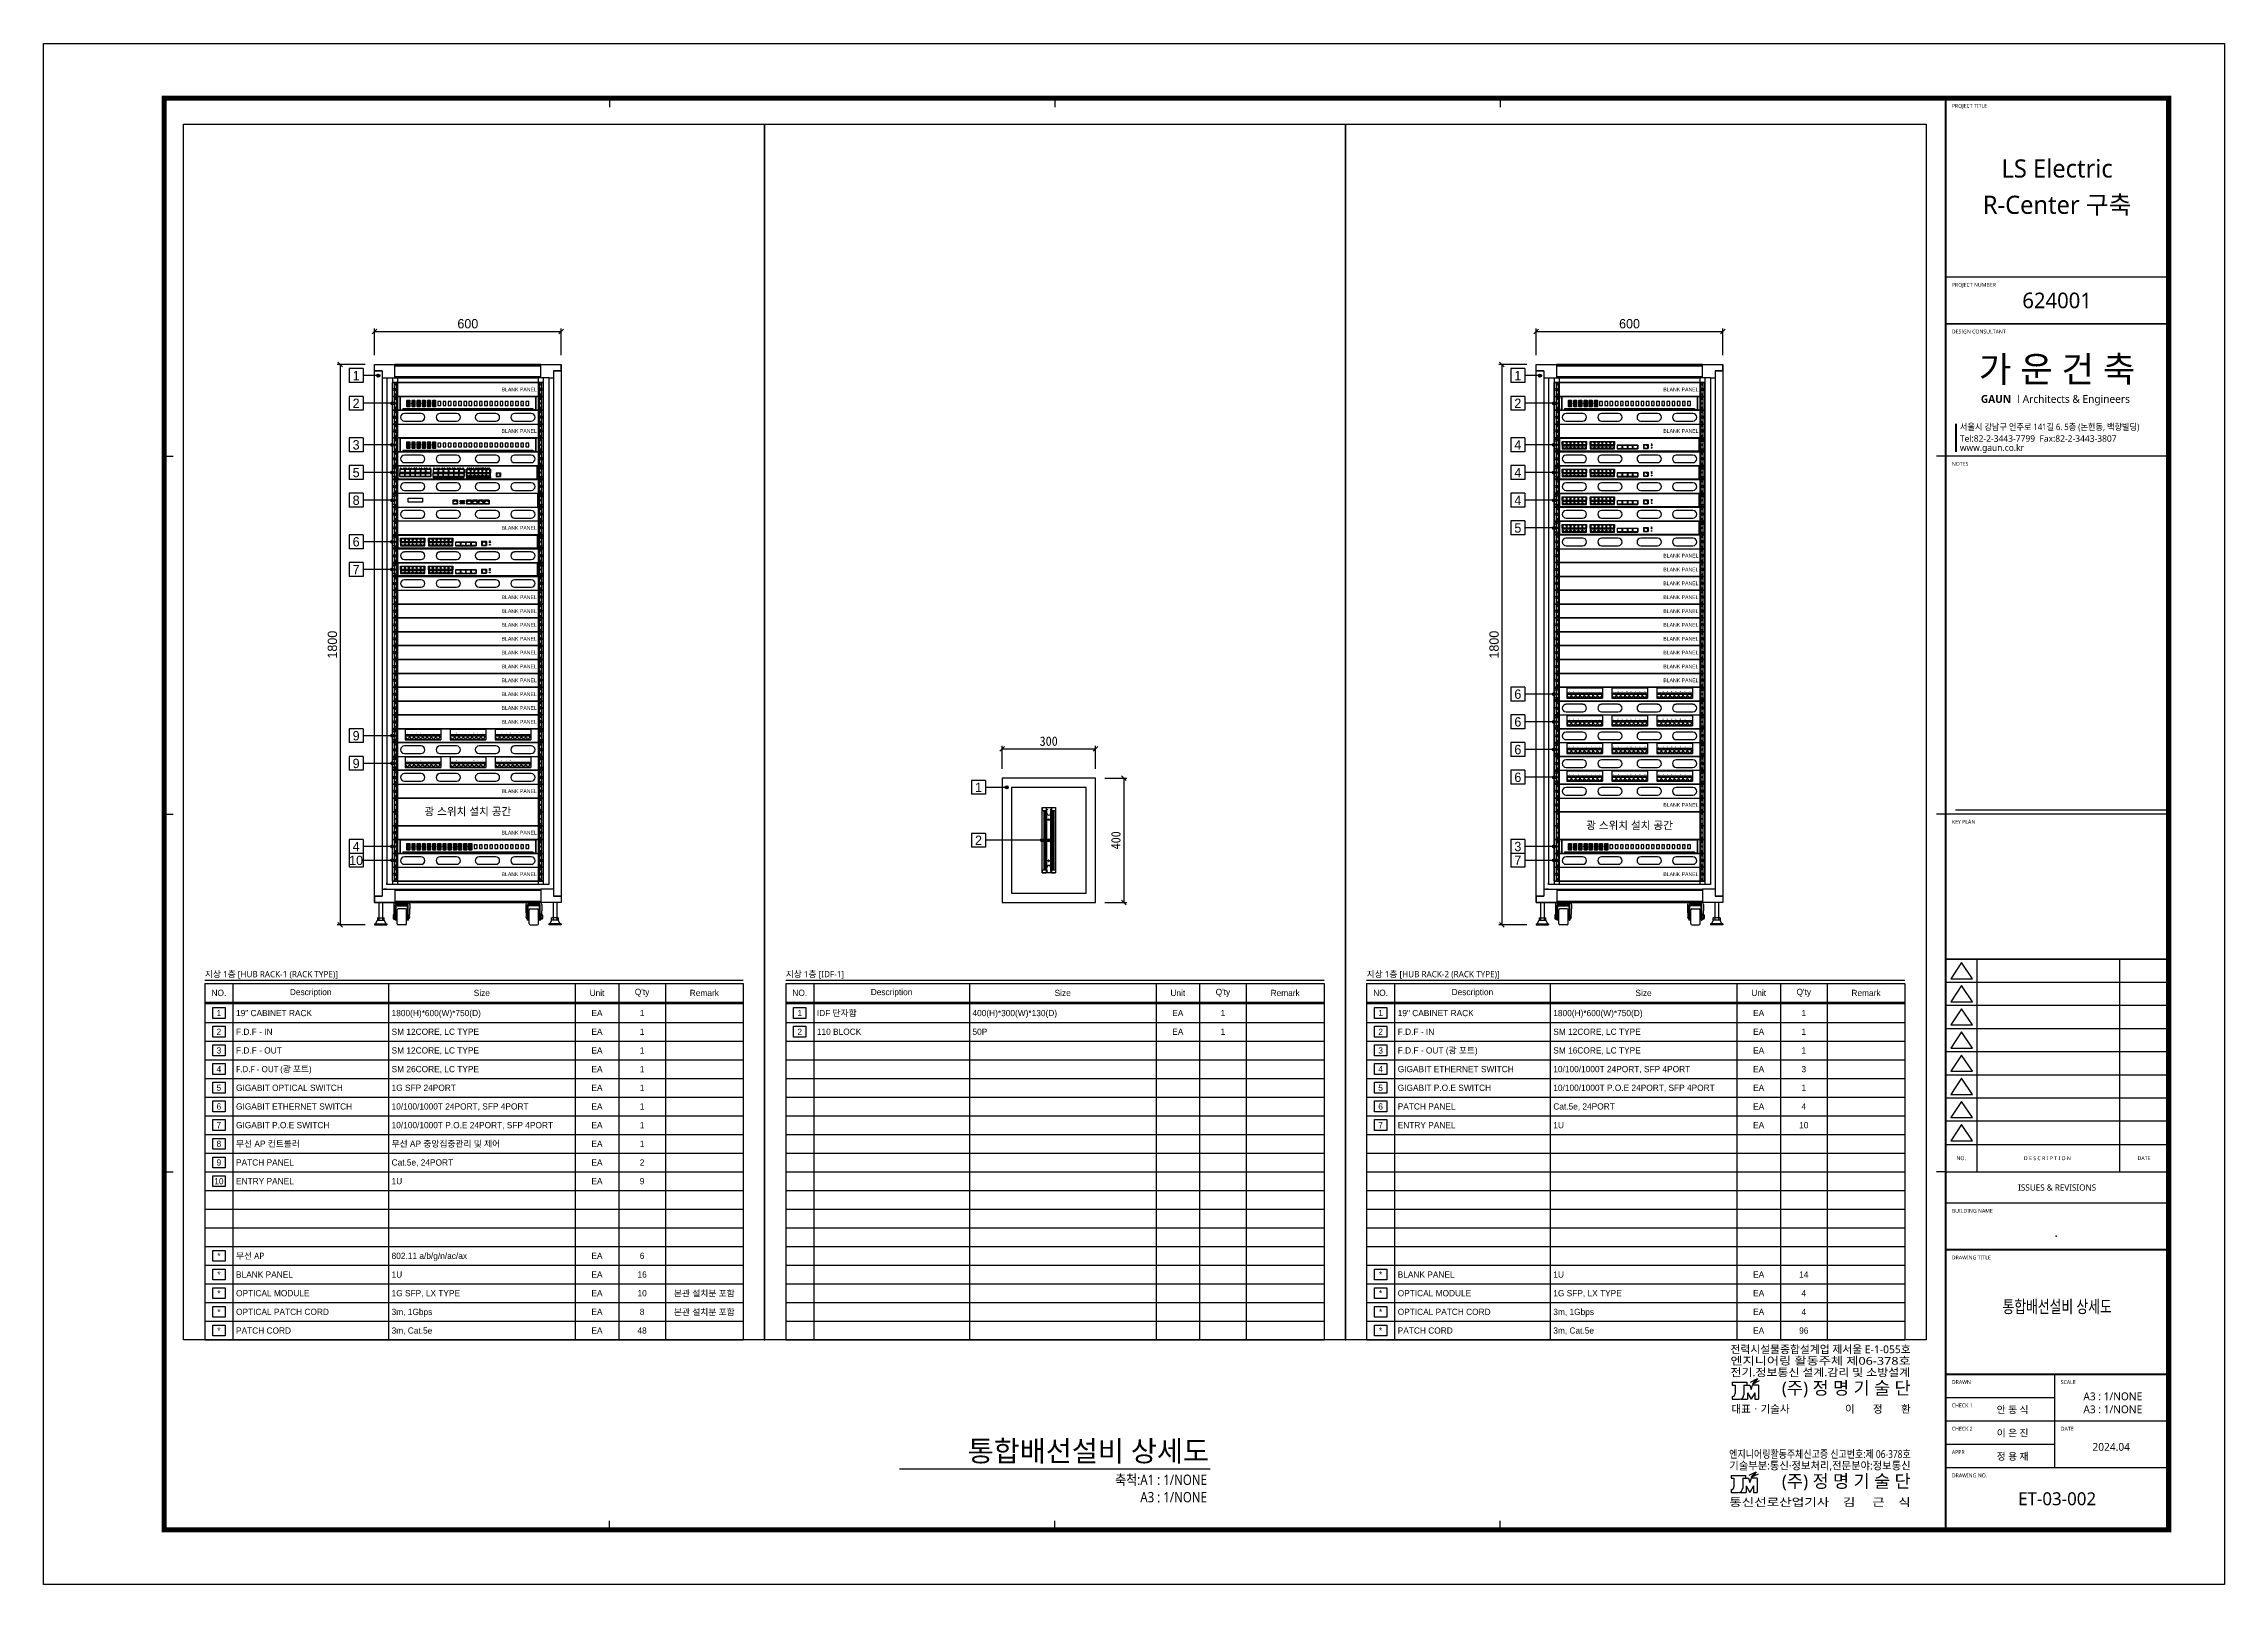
# Model space of a CAD drawing. Header units: millimetres. Extents: x 0 to 84100, y 0 to 29700.
# Drawn here: x 42050 to 84100, y 0 to 29700 of the extents above; entities that cross this region are included whole.
import ezdxf
from ezdxf.enums import TextEntityAlignment as Align

# ---------------------------------------------------------------- set-up
doc = ezdxf.new("R2010")
doc.units = ezdxf.units.MM
doc.header["$LTSCALE"] = 1000
for name, color, linetype in [('KEC-TEXT', 6, 'Continuous'), ('S', 4, 'Continuous'), ('SHT', 5, 'Continuous'), ('TEXT', 3, 'Continuous'), ('TIT', 2, 'Continuous'), ('XR-SHEET(통신)$0$WD', 6, 'Continuous')]:
    doc.layers.add(name, color=color, linetype=linetype)
doc.styles.add('GHS', font='malgun.ttf')
doc.styles.add('XR-SHEET$0$XR-SHEET$0$XR-SHEET$0$맑은고딕', font='malgun.ttf')
doc.styles.add('XR-SHEET$0$XR-SHEET$0$XREF-Form$0$맑은고딕', font='malgun.ttf')
doc.styles.add('XR-SHEET$0$XR-SHEET$0$XREF-Form$0$맑은고딕B', font='malgunbd.ttf')
doc.styles.add('나눔고딕', font='')
doc.styles.add('돋움체', font='')
doc.styles.get('나눔고딕').set_extended_font_data('나눔고딕')
doc.styles.get('돋움체').set_extended_font_data('DotumChe')

# ---------------------------------------------------------------- blocks, each defined once
blk = doc.blocks.new('XR-FORM-ET', base_point=(461, 408))
at = {"layer": 'SHT', "color": 171}
for p, q in [((43650, 114600), (43650, 113900)), ((78000, 114600), (78000, 113900)), ((112350, 114600), (112350, 113900)), ((9300, 87000), (10000, 87000)), ((146700, 87000), (146000, 87000)), ((9300, 59400), (10000, 59400)), ((146700, 59400), (146000, 59400)), ((9300, 31800), (10000, 31800)), ((146700, 31800), (146000, 31800)), ((43650, 4200), (43650, 4900)), ((78000, 4200), (78000, 4900)), ((112350, 4200), (112350, 4900))]:
    blk.add_line(p, q, dxfattribs=at)
at = {"layer": 'SHT'}
for p, q in [((163900, 59400), (146700, 59400)), ((163900, 48198), (146700, 48198)), ((149100, 48198), (149100, 31800)), ((160100, 48198), (160100, 31800)), ((163900, 46413), (146700, 46413)), ((163900, 44628), (146700, 44628)), ((163900, 42844), (146700, 42844)), ((163900, 41059), (146700, 41059)), ((163900, 39274), (146700, 39274)), ((163900, 37489), (146700, 37489)), ((163900, 35705), (146700, 35705)), ((146700, 33920), (163900, 33920)), ((146700, 31800), (163900, 31800)), ((146700, 25800), (163900, 25800)), ((155100, 16200), (155100, 9000)), ((146700, 14400), (155100, 14400)), ((146700, 12600), (163900, 12600)), ((146700, 10800), (155100, 10800)), ((146700, 9000), (163900, 9000))]:
    blk.add_line(p, q, dxfattribs=at)
blk.add_lwpolyline([(0, 118800), (168200, 118800), (168200, 0), (0, 0)], close=True, dxfattribs=at)
at = {"layer": 'SHT', "const_width": 400}
blk.add_lwpolyline([(9300, 114600), (163900, 114600), (163900, 4200), (9300, 4200)], close=True, dxfattribs=at)
at = {"layer": 'SHT'}
for points, const_width in [([(146700, 114600), (146700, 4200)], 160), ([(146700, 100800), (163900, 100800)], 114), ([(146700, 97200), (163900, 97200)], 114), ([(146700, 87000), (163900, 87000)], 114), ([(146700, 48198), (163900, 48198)], 114), ([(146700, 29400), (163900, 29400)], 114), ([(146700, 25800), (163900, 25800)], 160), ([(146700, 25800), (163900, 25800)], 140), ([(146700, 16200), (163900, 16200)], 160)]:
    blk.add_lwpolyline(points, dxfattribs=dict(at, const_width=const_width))
at = {"layer": 'SHT', "color": 7, "const_width": 140}
blk.add_lwpolyline([(147500, 89500), (147500, 87300)], dxfattribs=at)
at = {"layer": 'SHT', "linetype": 'Continuous', "ltscale": 2}
blk.add_lwpolyline([(147457, 59711), (163900, 59711)], dxfattribs=at)
at = {"layer": 'SHT', "linetype": 'Continuous', "flags": 128}
for points in [[(147937, 47949), (147097, 46700), (148777, 46700)], [(147937, 46165), (147097, 44915), (148777, 44915)], [(147937, 44380), (147097, 43131), (148777, 43131)], [(147937, 42595), (147097, 41346), (148777, 41346)], [(147937, 40810), (147097, 39561), (148777, 39561)], [(147937, 39026), (147097, 37776), (148777, 37776)], [(147937, 37241), (147097, 35992), (148777, 35992)], [(147937, 35456), (147097, 34207), (148777, 34207)]]:
    blk.add_lwpolyline(points, close=True, dxfattribs=at)
at = {"layer": 'SHT'}
for p in [(155226, 26855), (155300, 6600, -2754)]:
    blk.add_point(p, dxfattribs=at)
at = {"layer": 'XR-SHEET(통신)$0$WD', "color": 4}
for p, q in [((130248, 15590), (130248, 15367)), ((130248, 15590), (131366, 15590)), ((130248, 15367), (130472, 15367)), ((130472, 15367), (130472, 14705)), ((131142, 15367), (131142, 14605)), ((131142, 15367), (131589, 15367)), ((131366, 15590), (131366, 15367)), ((131589, 15367), (131701, 15032)), ((131641, 15594), (132187, 15864)), ((131701, 15032), (131812, 15367)), ((132077, 15810), (131805, 15443)), ((131805, 15443), (132351, 15713)), ((131805, 15443), (131956, 15552)), ((132259, 15367), (131812, 15367)), ((131833, 15480), (131983, 15589)), ((131861, 15518), (132011, 15626)), ((131879, 15479), (131928, 15515)), ((131888, 15555), (132038, 15664)), ((132187, 15864), (131915, 15497)), ((131916, 15592), (132066, 15701)), ((131943, 15629), (132093, 15738)), ((131971, 15667), (132121, 15775)), ((131999, 15704), (132149, 15813)), ((132026, 15741), (132176, 15850)), ((132054, 15778), (132141, 15842)), ((132259, 15367), (132259, 14270)), ((130248, 14493), (130248, 14270)), ((130248, 14493), (130260, 14493)), ((130248, 14270), (130807, 14270)), ((130903, 14284), (130903, 14270)), ((130903, 14270), (131421, 14270)), ((131421, 14780), (131701, 14270)), ((131421, 14780), (131421, 14270)), ((131980, 14780), (131701, 14270)), ((131980, 14780), (131980, 14270)), ((131980, 14270), (132259, 14270)), ((131545, 8409), (132092, 8679)), ((131982, 8625), (131710, 8257)), ((131710, 8257), (132256, 8527)), ((131765, 8332), (131915, 8441)), ((131793, 8369), (131943, 8478)), ((132092, 8679), (131819, 8311)), ((131820, 8407), (131971, 8515)), ((131848, 8444), (131998, 8553)), ((131876, 8481), (132026, 8590)), ((131903, 8518), (132053, 8627)), ((131931, 8556), (132081, 8664)), ((131958, 8593), (132046, 8656)), ((130153, 8405), (130153, 8181)), ((130153, 8405), (131270, 8405)), ((130153, 8181), (130377, 8181)), ((130153, 7308), (130153, 7084)), ((130153, 7308), (130164, 7308)), ((130153, 7084), (130712, 7084)), ((130377, 8181), (130377, 7520)), ((130808, 7098), (130808, 7084)), ((130808, 7084), (131326, 7084)), ((131047, 8181), (131047, 7419)), ((131047, 8181), (131494, 8181)), ((131270, 8405), (131270, 8181)), ((131326, 7595), (131605, 7084)), ((131326, 7595), (131326, 7084)), ((131494, 8181), (131605, 7846)), ((131605, 7846), (131717, 8181)), ((131885, 7595), (131605, 7084)), ((131710, 8257), (131860, 8366)), ((132164, 8181), (131717, 8181)), ((131738, 8295), (131888, 8404)), ((131784, 8294), (131833, 8329)), ((131885, 7595), (131885, 7084)), ((131885, 7084), (132164, 7084)), ((132164, 8181), (132164, 7084))]:
    blk.add_line(p, q, dxfattribs=at)
for centre, radius in [((130260, 14705), 212), ((130807, 14605), 335), ((130164, 7520), 212), ((130712, 7419), 335)]:
    blk.add_arc(centre, radius, 270, 0, dxfattribs=at)
at = {"layer": 'SHT', "color": 9, "style": 'XR-SHEET$0$XR-SHEET$0$XREF-Form$0$맑은고딕'}
for s, p in [('PROJECT TITLE', (147180, 114000)), ('PROJECT NUMBER', (147180, 100200)), ('DESIGN CONSULTANT', (147180, 96600)), ('NOTES', (147180, 86400)), ('KEY PLAN', (147180, 58800)), ('BUILDING NAME', (147180, 28800)), ('DRAWING TITLE', (147180, 25200)), ('DRAWN', (147180, 15600)), ('SCALE', (155580, 15600)), ('CHECK 1', (147180, 13800)), ('CHECK 2', (147180, 12000)), ('DATE', (155580, 12000)), ('APPR', (147180, 10200)), ('DRAWING NO.', (147180, 8400))]:
    blk.add_text(s, height=300, dxfattribs=at).set_placement(p, align=Align.MIDDLE_LEFT)
at = {"layer": 'SHT', "color": 3}
for s, height, style, p in [('LS Electric', 1400, 'XR-SHEET$0$XR-SHEET$0$XR-SHEET$0$맑은고딕', (155300, 109174)), ('R-Center 구축', 1400, 'XR-SHEET$0$XR-SHEET$0$XR-SHEET$0$맑은고딕', (155300, 106374)), ('GAUN ', 600, 'XR-SHEET$0$XR-SHEET$0$XREF-Form$0$맑은고딕B', (150686, 91400)), ('안 동 식', 540, 'XR-SHEET$0$XR-SHEET$0$XREF-Form$0$맑은고딕', (151865, 13467)), ('이 은 진', 540, 'XR-SHEET$0$XR-SHEET$0$XREF-Form$0$맑은고딕', (151865, 11667)), ('정 용 재', 540, 'XR-SHEET$0$XR-SHEET$0$XREF-Form$0$맑은고딕', (151865, 9867)), ('2024.04', 600, 'XR-SHEET$0$XR-SHEET$0$XREF-Form$0$맑은고딕', (159471, 10601))]:
    blk.add_text(s, height=height, dxfattribs=dict(at, style=style)).set_placement(p, align=Align.MIDDLE_CENTER)
at = {"layer": 'SHT', "style": 'XR-SHEET$0$XR-SHEET$0$XR-SHEET$0$맑은고딕'}
blk.add_text('624001', height=1200, dxfattribs=at).set_placement((155300, 99000), align=Align.MIDDLE_CENTER)
at = {"layer": 'SHT', "color": 2, "style": 'XR-SHEET$0$XR-SHEET$0$XREF-Form$0$맑은고딕B'}
blk.add_text('가 운 건 축', height=2000, dxfattribs=at).set_placement((155300, 93700), align=Align.MIDDLE_CENTER)
at = {"layer": 'SHT', "color": 7, "style": 'XR-SHEET$0$XR-SHEET$0$XREF-Form$0$맑은고딕'}
blk.add_text('l Architects & Engineers', height=600, dxfattribs=at).set_placement((156577, 91400), align=Align.MIDDLE_CENTER)
at = {"layer": 'SHT', "color": 7, "style": 'XR-SHEET$0$XR-SHEET$0$XREF-Form$0$맑은고딕', "width": 0.9}
blk.add_text('서울시 강남구 언주로 141길 6. 5층 (논현동, 백향빌딩)', height=500, dxfattribs=at).set_placement((147800, 89250), align=Align.MIDDLE_LEFT)
at = {"layer": 'SHT', "color": 7, "style": 'XR-SHEET$0$XR-SHEET$0$XREF-Form$0$맑은고딕'}
for s, p in [('Tel:82-2-3443-7799  Fax:82-2-3443-3807', (147800, 88350)), ('www.gaun.co.kr', (147800, 87650))]:
    blk.add_text(s, height=500, dxfattribs=at).set_placement(p, align=Align.MIDDLE_LEFT)
at = {"layer": 'SHT', "color": 9, "style": 'XR-SHEET$0$XR-SHEET$0$XREF-Form$0$맑은고딕'}
for s, height, p in [('NO.', 300, (147900, 32860)), ('D E S C R I P T I O N ', 300, (154600, 32860)), ('DATE', 300, (162000, 32860)), ('ISSUES & REVISIONS', 480, (155300, 30600))]:
    blk.add_text(s, height=height, dxfattribs=at).set_placement(p, align=Align.MIDDLE_CENTER)
at = {"layer": 'XR-SHEET(통신)$0$WD', "color": 4, "style": 'GHS'}
for s, width, p, p2 in [('전력시설물종합설계업 제서울 E-1-055호', 0.91927, (130104, 17826), (144006, 17826)), ('엔지니어링 활동주체 제06-378호', 1.128043, (130104, 16936), (144006, 16936)), ('전기.정보통신 설계.감리 및 소방설계', 1.013777, (130104, 16045), (143963, 16045)), ('엔지니어링활동주체신고증 신고번호:제 06-378호', 0.764554, (130009, 9750), (144006, 9750)), ('기술부분:통신·정보처리,전문분야:정보통신', 0.894617, (130009, 8859), (144006, 8859)), ('통신선로산업기사    김     근    식', 1.084493, (130009, 6039), (144006, 6039))]:
    blk.add_text(s, height=595.76, dxfattribs=dict(at, width=width)).set_placement(p, p2, align=Align.FIT)
for s, height, p in [('(주) 정 명 기 술 단', 992.94, (144006, 14644)), ('이       정       환', 595.76, (144006, 13225)), ('(주) 정 명 기 술 단', 992.94, (144006, 7459))]:
    blk.add_text(s, height=height, dxfattribs=at).set_placement(p, align=Align.RIGHT)
blk.add_text('대표ㆍ기술사 ', height=595.8, dxfattribs=at).set_placement((130182, 13225))
blk = doc.blocks.new('_Oblique')
at = {"color": 0, "linetype": 'ByBlock', "lineweight": -2}
blk.add_line((-0.5, -0.5), (0.5, 0.5), dxfattribs=at)
blk = doc.blocks.new('*U29')
h = blk.add_hatch(color=0)
h.dxf.hatch_style = 1
h.paths.add_polyline_path([(98.5, 22.2, -1), (88.5, 22.2, -1)])
at = {"color": 0}
for p, q in [((0, 44.5), (0, 0)), ((44.5, 44.5), (0, 44.5)), ((44.5, 0), (0, 0)), ((44.5, 44.5), (44.5, 0)), ((93.5, 22.2), (44.5, 22.2))]:
    blk.add_line(p, q, dxfattribs=at)
blk.add_lwpolyline([(44.5, 22.2), (44.5, 22.2)], dxfattribs=at)
blk.add_circle((93.5, 22.2), 5.01, dxfattribs=at)
blk = doc.blocks.new('RACK_36U')
at = {"color": 0}
for p, q in [((0, 1780), (0, 1800)), ((0, 1800), (600, 1800)), ((24.5, 1780), (0, 1780)), ((0, 1780), (24.5, 1780)), ((24.5, 1780), (24.5, 91.6)), ((24.5, 1757), (65.9, 1757)), ((40.1, 1757), (40.1, 129.3)), ((57.5, 1757), (57.5, 129.3)), ((65.9, 1757), (65.9, 1800)), ((534.1, 1800), (65.9, 1800)), ((65.9, 1757), (65.9, 1799.9)), ((65.9, 1796), (534.1, 1796)), ((65.9, 1762.8), (65.9, 1792.8)), ((65.9, 1757), (65.9, 1765.6)), ((534.1, 1760.9), (65.9, 1760.9)), ((534.1, 1757), (65.9, 1757)), ((65.9, 1757), (526.1, 1757)), ((74, 1757), (74, 129.3)), ((526.1, 1757), (526.1, 129.3)), ((534.1, 1757), (534.1, 1800)), ((534.1, 1765.7), (534.1, 1799.9)), ((534.1, 1762.8), (534.1, 1792.8)), ((559.8, 1757), (534.1, 1757)), ((542.5, 1757), (542.5, 129.3)), ((559.8, 1757), (575.5, 1757)), ((559.9, 1757), (559.9, 129.3)), ((575.5, 1780), (575.5, 91.6)), ((575.5, 1780), (600, 1780)), ((600, 1780), (575.5, 1780)), ((600, 1780), (600, 1800)), ((600, 1780), (600, 91.6)), ((542.5, 1742.3), (57.5, 1742.3)), ((64, 1742.3), (64, 140.3)), ((71, 1742.3), (64, 1742.3)), ((71, 1697.8), (64, 1697.8)), ((529, 1742.3), (536, 1742.3)), ((529, 1697.8), (536, 1697.8)), ((536, 1742.3), (536, 140.3)), ((71, 1653.3), (64, 1653.3)), ((529, 1653.3), (536, 1653.3)), ((71, 1608.8), (64, 1608.8)), ((71, 1564.3), (64, 1564.3)), ((529, 1608.8), (536, 1608.8)), ((529, 1564.3), (536, 1564.3)), ((71, 1519.8), (64, 1519.8)), ((71, 1475.3), (64, 1475.3)), ((529, 1519.8), (536, 1519.8)), ((529, 1475.3), (536, 1475.3)), ((71, 1430.8), (64, 1430.8)), ((529, 1430.8), (536, 1430.8)), ((71, 1386.3), (64, 1386.3)), ((71, 1341.8), (64, 1341.8)), ((529, 1386.3), (536, 1386.3)), ((529, 1341.8), (536, 1341.8)), ((71, 1297.3), (64, 1297.3)), ((529, 1297.3), (536, 1297.3)), ((71, 1252.8), (64, 1252.8)), ((71, 1208.3), (64, 1208.3)), ((529, 1252.8), (536, 1252.8)), ((529, 1208.3), (536, 1208.3)), ((71, 1163.8), (64, 1163.8)), ((529, 1163.8), (536, 1163.8)), ((71, 1119.3), (64, 1119.3)), ((71, 1074.8), (64, 1074.8)), ((529, 1119.3), (536, 1119.3)), ((529, 1074.8), (536, 1074.8)), ((71, 1030.3), (64, 1030.3)), ((71, 985.8), (64, 985.8)), ((529, 1030.3), (536, 1030.3)), ((529, 985.8), (536, 985.8)), ((71, 941.3), (64, 941.3)), ((529, 941.3), (536, 941.3)), ((71, 896.8), (64, 896.8)), ((71, 852.3), (64, 852.3)), ((529, 896.8), (536, 896.8)), ((529, 852.3), (536, 852.3)), ((71, 807.8), (64, 807.8)), ((529, 807.8), (536, 807.8)), ((71, 763.3), (64, 763.3)), ((71, 718.8), (64, 718.8)), ((529, 763.3), (536, 763.3)), ((529, 718.8), (536, 718.8)), ((71, 674.3), (64, 674.3)), ((529, 674.3), (536, 674.3)), ((71, 629.8), (64, 629.8)), ((71, 585.3), (64, 585.3)), ((529, 629.8), (536, 629.8)), ((529, 585.3), (536, 585.3)), ((71, 540.8), (64, 540.8)), ((71, 496.3), (64, 496.3)), ((529, 540.8), (536, 540.8)), ((529, 496.3), (536, 496.3)), ((71, 451.8), (64, 451.8)), ((529, 451.8), (536, 451.8)), ((71, 407.3), (64, 407.3)), ((71, 362.8), (64, 362.8)), ((529, 407.3), (536, 407.3)), ((529, 362.8), (536, 362.8)), ((71, 318.3), (64, 318.3)), ((529, 318.3), (536, 318.3)), ((71, 273.8), (64, 273.8)), ((71, 229.3), (64, 229.3)), ((529, 273.8), (536, 273.8)), ((529, 229.3), (536, 229.3)), ((57.5, 140.3), (542.5, 140.3)), ((24.5, 91.6), (0, 91.6)), ((0, 91.6), (0, 71.6)), ((0, 91.6), (24.7, 91.6)), ((0, 71.6), (65.9, 71.6)), ((18, 91.6), (6, 91.6)), ((14, 71.6, -31.6), (14, 22.5)), ((24.7, 91.6), (24.5, 91.6)), ((24.7, 114.6), (24.7, 91.6)), ((24.7, 114.6), (65.9, 114.6)), ((26, 71.6, -31.6), (26, 22.5)), ((38.5, 114.6), (30.5, 114.6)), ((40.1, 129.3), (40.1, 135.3)), ((57.6, 129.3), (40.1, 129.3)), ((559.9, 129.3), (40.1, 129.3)), ((65.9, 114.6), (534.1, 114.6)), ((65.9, 114.6), (65.9, 71.7)), ((65.9, 114.6), (65.9, 106)), ((65.9, 114.6), (65.9, 71.6)), ((534.1, 110.7), (65.9, 110.7)), ((65.9, 108.8), (65.9, 78.8)), ((65.9, 75.6), (534.1, 75.6)), ((65.9, 71.6), (534.1, 71.6)), ((533.1, 70.8, 31.6), (491.1, 70.8, 31.6)), ((534.1, 114.6), (534.1, 110.7)), ((534.1, 114.6), (534.1, 106)), ((534.1, 114.6), (534.1, 71.6)), ((575.5, 114.6), (534.1, 114.6)), ((534.1, 108.8), (534.1, 78.8)), ((600, 71.6), (534.1, 71.6)), ((574, 71.6, -31.6), (574, 22.5)), ((600, 91.6), (575.3, 91.6)), ((575.5, 91.6), (600, 91.6)), ((586, 71.6, -31.6), (586, 22.5)), ((600, 91.6), (600, 71.6)), ((0, 3.5), (0, 0)), ((0, 3.5), (40, 3.5)), ((0, 0), (40, 0)), ((3.5, 3.5), (9.2, 15.3)), ((9.2, 22.5), (30.8, 22.5)), ((9.2, 22.5), (9.2, 15.3)), ((9.2, 15.3), (30.8, 15.3)), ((14, 22.5), (14, 15.3)), ((26, 22.5), (26, 15.3)), ((30.8, 15.3), (30.8, 22.5)), ((30.8, 15.3), (36.5, 3.5)), ((40, 3.5), (40, 0)), ((59.8, 30.9, 31.6), (59.8, 20.1, 31.6)), ((61.8, 32.9, 31.6), (61.8, 18.1, 31.6)), ((61.8, 32.9, 31.6), (67.4, 32.9, 31.6)), ((61.8, 29.2, 31.6), (67.4, 29.2, 31.6)), ((61.8, 21.8, 31.6), (67.4, 21.8, 31.6)), ((61.8, 18.1, 31.6), (67.4, 18.1, 31.6)), ((61.9, 65.5, 31.6), (61.9, 45.3, 31.6)), ((66.9, 69.5, 31.6), (108.9, 69.5, 31.6)), ((67.4, 14.5, 31.6), (67.4, 64.5, 31.6)), ((67.4, 32.9, 31.6), (67.4, 18.1, 31.6)), ((69.9, 14.5, 31.6), (67.4, 14.5, 31.6)), ((69.9, 14.5, 31.6), (69.9, 62.2, 31.6)), ((69.9, 61.2, 31.6), (105.9, 61.2, 31.6)), ((70.4, 67.5, 31.6), (105.4, 67.5, 31.6)), ((72.9, 65.2, 31.6), (102.9, 65.2, 31.6)), ((72.9, 3, 31.6), (72.9, 48, 31.6)), ((99.9, 51, 31.6), (75.9, 51, 31.6)), ((99.9, 0, 31.6), (75.9, 0, 31.6)), ((102.9, 3, 31.6), (102.9, 48, 31.6)), ((105.9, 28.5, 31.6), (102.9, 28.5, 31.6)), ((105.9, 22.5, 31.6), (102.9, 22.5, 31.6)), ((105.9, 14.5, 31.6), (105.9, 62.2, 31.6)), ((105.9, 14.5, 31.6), (108.4, 14.5, 31.6)), ((108.4, 14.5, 31.6), (108.4, 64.5, 31.6)), ((110.4, 31.5, 31.6), (108.4, 31.5, 31.6)), ((110.4, 19.5, 31.6), (108.4, 19.5, 31.6)), ((110.4, 31.5, 31.6), (110.4, 19.5, 31.6)), ((113.9, 65.5, 31.6), (113.9, 50.9, 31.6)), ((486.1, 65.5, 31.6), (486.1, 50.9, 31.6)), ((489.6, 31.5, 31.6), (491.6, 31.5, 31.6)), ((489.6, 31.5, 31.6), (489.6, 19.5, 31.6)), ((489.6, 19.5, 31.6), (491.6, 19.5, 31.6)), ((491.6, 14.5, 31.6), (491.6, 64.5, 31.6)), ((494.1, 14.5, 31.6), (491.6, 14.5, 31.6)), ((494.1, 14.5, 31.6), (494.1, 62.2, 31.6)), ((530.1, 61.2, 31.6), (494.1, 61.2, 31.6)), ((494.1, 28.5, 31.6), (497.1, 28.5, 31.6)), ((494.1, 22.5, 31.6), (497.1, 22.5, 31.6)), ((529.6, 67.5, 31.6), (494.6, 67.5, 31.6)), ((527.1, 65.2, 31.6), (497.1, 65.2, 31.6)), ((497.1, 3, 31.6), (497.1, 48, 31.6)), ((500.1, 51, 31.6), (524.1, 51, 31.6)), ((500.1, 0, 31.6), (524.1, 0, 31.6)), ((527.1, 3, 31.6), (527.1, 48, 31.6)), ((530.1, 14.5, 31.6), (530.1, 62.2, 31.6)), ((530.1, 14.5, 31.6), (532.6, 14.5, 31.6)), ((532.6, 14.5, 31.6), (532.6, 64.5, 31.6)), ((532.6, 32.9, 31.6), (532.6, 18.1, 31.6)), ((538.2, 32.9, 31.6), (532.6, 32.9, 31.6)), ((538.2, 29.2, 31.6), (532.6, 29.2, 31.6)), ((538.2, 21.8, 31.6), (532.6, 21.8, 31.6)), ((538.2, 18.1, 31.6), (532.6, 18.1, 31.6)), ((538.1, 65.5, 31.6), (538.1, 45.3, 31.6)), ((538.2, 32.9, 31.6), (538.2, 18.1, 31.6)), ((540.2, 30.9, 31.6), (540.2, 20.1, 31.6)), ((560, 3.5), (560, 0)), ((600, 3.5), (560, 3.5)), ((600, 0), (560, 0)), ((569.3, 15.3), (563.5, 3.5)), ((590.8, 22.5), (569.3, 22.5)), ((569.3, 15.3), (569.3, 22.5)), ((590.8, 15.3), (569.3, 15.3)), ((574, 22.5), (574, 15.3)), ((586, 22.5), (586, 15.3)), ((590.8, 22.5), (590.8, 15.3)), ((596.5, 3.5), (590.8, 15.3)), ((600, 3.5), (600, 0))]:
    blk.add_line(p, q, dxfattribs=at)
for points in [[(0, 1800), (600, 1800), (600, 71.6), (0, 71.6)], [(57.5, 1742.3), (71, 1742.3), (71, 1697.8), (57.5, 1697.8)], [(57.5, 1697.8), (71, 1697.8), (71, 1653.3), (57.5, 1653.3)], [(542.5, 1742.3), (529, 1742.3), (529, 1697.8), (542.5, 1697.8)], [(542.5, 1697.8), (529, 1697.8), (529, 1653.3), (542.5, 1653.3)], [(57.5, 1653.3), (71, 1653.3), (71, 1608.8), (57.5, 1608.8)], [(542.5, 1653.3), (529, 1653.3), (529, 1608.8), (542.5, 1608.8)], [(57.5, 1608.8), (71, 1608.8), (71, 1564.3), (57.5, 1564.3)], [(57.5, 1564.3), (71, 1564.3), (71, 1519.8), (57.5, 1519.8)], [(542.5, 1608.8), (529, 1608.8), (529, 1564.3), (542.5, 1564.3)], [(542.5, 1564.3), (529, 1564.3), (529, 1519.8), (542.5, 1519.8)], [(57.5, 1519.8), (71, 1519.8), (71, 1475.3), (57.5, 1475.3)], [(57.5, 1475.3), (71, 1475.3), (71, 1430.8), (57.5, 1430.8)], [(542.5, 1519.8), (529, 1519.8), (529, 1475.3), (542.5, 1475.3)], [(542.5, 1475.3), (529, 1475.3), (529, 1430.8), (542.5, 1430.8)], [(57.5, 1430.8), (71, 1430.8), (71, 1386.3), (57.5, 1386.3)], [(542.5, 1430.8), (529, 1430.8), (529, 1386.3), (542.5, 1386.3)], [(57.5, 1386.3), (71, 1386.3), (71, 1341.8), (57.5, 1341.8)], [(57.5, 1341.8), (71, 1341.8), (71, 1297.3), (57.5, 1297.3)], [(542.5, 1386.3), (529, 1386.3), (529, 1341.8), (542.5, 1341.8)], [(542.5, 1341.8), (529, 1341.8), (529, 1297.3), (542.5, 1297.3)], [(57.5, 1297.3), (71, 1297.3), (71, 1252.8), (57.5, 1252.8)], [(542.5, 1297.3), (529, 1297.3), (529, 1252.8), (542.5, 1252.8)], [(57.5, 1252.8), (71, 1252.8), (71, 1208.3), (57.5, 1208.3)], [(57.5, 1208.3), (71, 1208.3), (71, 1163.8), (57.5, 1163.8)], [(542.5, 1252.8), (529, 1252.8), (529, 1208.3), (542.5, 1208.3)], [(542.5, 1208.3), (529, 1208.3), (529, 1163.8), (542.5, 1163.8)], [(57.5, 1163.8), (71, 1163.8), (71, 1119.3), (57.5, 1119.3)], [(542.5, 1163.8), (529, 1163.8), (529, 1119.3), (542.5, 1119.3)], [(57.5, 1119.3), (71, 1119.3), (71, 1074.8), (57.5, 1074.8)], [(57.5, 1074.8), (71, 1074.8), (71, 1030.3), (57.5, 1030.3)], [(542.5, 1119.3), (529, 1119.3), (529, 1074.8), (542.5, 1074.8)], [(542.5, 1074.8), (529, 1074.8), (529, 1030.3), (542.5, 1030.3)], [(57.5, 1030.3), (71, 1030.3), (71, 985.8), (57.5, 985.8)], [(57.5, 985.8), (71, 985.8), (71, 941.3), (57.5, 941.3)], [(542.5, 1030.3), (529, 1030.3), (529, 985.8), (542.5, 985.8)], [(542.5, 985.8), (529, 985.8), (529, 941.3), (542.5, 941.3)], [(57.5, 941.3), (71, 941.3), (71, 896.8), (57.5, 896.8)], [(542.5, 941.3), (529, 941.3), (529, 896.8), (542.5, 896.8)], [(57.5, 896.8), (71, 896.8), (71, 852.3), (57.5, 852.3)], [(57.5, 852.3), (71, 852.3), (71, 807.8), (57.5, 807.8)], [(542.5, 896.8), (529, 896.8), (529, 852.3), (542.5, 852.3)], [(542.5, 852.3), (529, 852.3), (529, 807.8), (542.5, 807.8)], [(57.5, 807.8), (71, 807.8), (71, 763.3), (57.5, 763.3)], [(542.5, 807.8), (529, 807.8), (529, 763.3), (542.5, 763.3)], [(57.5, 763.3), (71, 763.3), (71, 718.8), (57.5, 718.8)], [(57.5, 718.8), (71, 718.8), (71, 674.3), (57.5, 674.3)], [(542.5, 763.3), (529, 763.3), (529, 718.8), (542.5, 718.8)], [(542.5, 718.8), (529, 718.8), (529, 674.3), (542.5, 674.3)], [(57.5, 674.3), (71, 674.3), (71, 629.8), (57.5, 629.8)], [(542.5, 674.3), (529, 674.3), (529, 629.8), (542.5, 629.8)], [(57.5, 629.8), (71, 629.8), (71, 585.3), (57.5, 585.3)], [(57.5, 585.3), (71, 585.3), (71, 540.8), (57.5, 540.8)], [(542.5, 629.8), (529, 629.8), (529, 585.3), (542.5, 585.3)], [(542.5, 585.3), (529, 585.3), (529, 540.8), (542.5, 540.8)], [(57.5, 540.8), (71, 540.8), (71, 496.3), (57.5, 496.3)], [(57.5, 496.3), (71, 496.3), (71, 451.8), (57.5, 451.8)], [(542.5, 540.8), (529, 540.8), (529, 496.3), (542.5, 496.3)], [(542.5, 496.3), (529, 496.3), (529, 451.8), (542.5, 451.8)], [(57.5, 451.8), (71, 451.8), (71, 407.3), (57.5, 407.3)], [(542.5, 451.8), (529, 451.8), (529, 407.3), (542.5, 407.3)], [(57.5, 407.3), (71, 407.3), (71, 362.8), (57.5, 362.8)], [(57.5, 362.8), (71, 362.8), (71, 318.3), (57.5, 318.3)], [(542.5, 407.3), (529, 407.3), (529, 362.8), (542.5, 362.8)], [(542.5, 362.8), (529, 362.8), (529, 318.3), (542.5, 318.3)], [(57.5, 318.3), (71, 318.3), (71, 273.8), (57.5, 273.8)], [(542.5, 318.3), (529, 318.3), (529, 273.8), (542.5, 273.8)], [(57.5, 273.8), (71, 273.8), (71, 229.3), (57.5, 229.3)], [(57.5, 229.3), (71, 229.3), (71, 184.8), (57.5, 184.8)], [(542.5, 273.8), (529, 273.8), (529, 229.3), (542.5, 229.3)], [(542.5, 229.3), (529, 229.3), (529, 184.8), (542.5, 184.8)], [(57.5, 184.8), (71, 184.8), (71, 140.3), (57.5, 140.3)], [(542.5, 184.8), (529, 184.8), (529, 140.3), (542.5, 140.3)]]:
    blk.add_lwpolyline(points, close=True, dxfattribs=at)
for centre in [(67.5, 1735.9), (67.5, 1720), (67.5, 1704.1), (67.5, 1691.4), (532.5, 1735.9), (532.5, 1720), (532.5, 1704.1), (532.5, 1691.4), (67.5, 1675.5), (67.5, 1659.6), (67.5, 1646.9), (67.5, 1631), (67.5, 1615.1), (532.5, 1675.5), (532.5, 1659.6), (532.5, 1646.9), (532.5, 1631), (532.5, 1615.1), (67.5, 1602.4), (67.5, 1586.5), (67.5, 1570.6), (67.5, 1557.9), (67.5, 1542), (532.5, 1602.4), (532.5, 1586.5), (532.5, 1570.6), (532.5, 1557.9), (532.5, 1542), (67.5, 1526.1), (67.5, 1513.4), (67.5, 1497.5), (67.5, 1481.6), (532.5, 1526.1), (532.5, 1513.4), (532.5, 1497.5), (532.5, 1481.6), (67.5, 1468.9), (67.5, 1453), (67.5, 1437.1), (67.5, 1424.4), (67.5, 1408.5), (532.5, 1468.9), (532.5, 1453), (532.5, 1437.1), (532.5, 1424.4), (532.5, 1408.5), (67.5, 1392.6), (67.5, 1379.9), (67.5, 1364), (67.5, 1348.1), (67.5, 1335.4), (532.5, 1392.6), (532.5, 1379.9), (532.5, 1364), (532.5, 1348.1), (532.5, 1335.4), (67.5, 1319.5), (67.5, 1303.6), (67.5, 1290.9), (67.5, 1275), (532.5, 1319.5), (532.5, 1303.6), (532.5, 1290.9), (532.5, 1275), (67.5, 1259.1), (67.5, 1246.4), (67.5, 1230.5), (67.5, 1214.6), (67.5, 1201.9), (532.5, 1259.1), (532.5, 1246.4), (532.5, 1230.5), (532.5, 1214.6), (532.5, 1201.9), (67.5, 1186), (67.5, 1170.1), (67.5, 1157.4), (67.5, 1141.5), (67.5, 1125.6), (532.5, 1186), (532.5, 1170.1), (532.5, 1157.4), (532.5, 1141.5), (532.5, 1125.6), (67.5, 1112.9), (67.5, 1097), (67.5, 1081.1), (67.5, 1068.4), (67.5, 1052.5), (532.5, 1112.9), (532.5, 1097), (532.5, 1081.1), (532.5, 1068.4), (532.5, 1052.5), (67.5, 1036.6), (67.5, 1023.9), (67.5, 1008), (67.5, 992.1), (67.5, 979.4), (532.5, 1036.6), (532.5, 1023.9), (532.5, 1008), (532.5, 992.1), (532.5, 979.4), (67.5, 963.5), (67.5, 947.6), (67.5, 934.9), (67.5, 919), (532.5, 963.5), (532.5, 947.6), (532.5, 934.9), (532.5, 919), (67.5, 903.1), (67.5, 890.4), (67.5, 874.5), (67.5, 858.6), (67.5, 845.9), (532.5, 903.1), (532.5, 890.4), (532.5, 874.5), (532.5, 858.6), (532.5, 845.9), (67.5, 830), (67.5, 814.1), (67.5, 801.4), (67.5, 785.5), (67.5, 769.6), (532.5, 830), (532.5, 814.1), (532.5, 801.4), (532.5, 785.5), (532.5, 769.6), (67.5, 756.9), (67.5, 741), (67.5, 725.1), (67.5, 712.4), (532.5, 756.9), (532.5, 741), (532.5, 725.1), (532.5, 712.4), (67.5, 696.5), (67.5, 680.6), (67.5, 667.9), (67.5, 652), (67.5, 636.1), (532.5, 696.5), (532.5, 680.6), (532.5, 667.9), (532.5, 652), (532.5, 636.1), (67.5, 623.4), (67.5, 607.5), (67.5, 591.6), (67.5, 578.9), (67.5, 563), (532.5, 623.4), (532.5, 607.5), (532.5, 591.6), (532.5, 578.9), (532.5, 563), (67.5, 547.1), (67.5, 534.4), (67.5, 518.5), (67.5, 502.6), (67.5, 489.9), (532.5, 547.1), (532.5, 534.4), (532.5, 518.5), (532.5, 502.6), (532.5, 489.9), (67.5, 474), (67.5, 458.1), (67.5, 445.4), (67.5, 429.5), (532.5, 474), (532.5, 458.1), (532.5, 445.4), (532.5, 429.5), (67.5, 413.6), (67.5, 400.9), (67.5, 385), (67.5, 369.1), (67.5, 356.4), (532.5, 413.6), (532.5, 400.9), (532.5, 385), (532.5, 369.1), (532.5, 356.4), (67.5, 340.5), (67.5, 324.6), (67.5, 311.9), (67.5, 296), (67.5, 280.1), (532.5, 340.5), (532.5, 324.6), (532.5, 311.9), (532.5, 296), (532.5, 280.1), (67.5, 267.4), (67.5, 251.5), (67.5, 235.6), (67.5, 222.9), (532.5, 267.4), (532.5, 251.5), (532.5, 235.6), (532.5, 222.9), (67.5, 207), (67.5, 191.1), (67.5, 178.4), (67.5, 162.5), (67.5, 146.6), (532.5, 207), (532.5, 191.1), (532.5, 178.4), (532.5, 162.5), (532.5, 146.6)]:
    blk.add_circle(centre, 2, dxfattribs=at)
for centre, radius, start, end in [((491.4, 65.5, 31.6), 5.26, 92.87019, 180.46648), ((532.9, 65.5, 31.6), 5.26, 359.53352, 87.12981), ((61.8, 30.9, 31.6), 2, 90, 180), ((61.8, 20.1, 31.6), 2, 180, 270), ((66.1, 65.3, 31.6), 4.23, 79.49898, 177.82064), ((166.4, 48.1, 31.6), 104.6, 181.53376, 188.35139), ((166.4, 48.1, 31.6), 104.6, 196.65051, 198.72593), ((70.4, 64.5, 31.6), 3, 90, 180), ((72.9, 62.2, 31.6), 3, 90, 180), ((75.9, 48, 31.6), 3, 90, 180), ((75.9, 3, 31.6), 3, 180, 270), ((99.9, 48, 31.6), 3, 0, 90), ((99.9, 3, 31.6), 3, 270, 0), ((102.9, 62.2, 31.6), 3, 0, 90), ((105.4, 64.5, 31.6), 3, 0, 90), ((9.3, 48.1, 31.6), 104.6, 341.27407, 344.14256), ((109.6, 65.3, 31.6), 4.23, 2.17936, 100.50102), ((105.9, 25.5, 31.6), 7.5, 306.8699, 53.1301), ((9.3, 48.1, 31.6), 104.6, 349.74689, 1.53376), ((590.7, 48.1, 31.6), 104.6, 178.46624, 190.25311), ((494.1, 25.5, 31.6), 7.5, 126.8699, 233.1301), ((590.7, 48.1, 31.6), 104.6, 195.85744, 198.72593), ((494.6, 64.5, 31.6), 3, 90, 180), ((497.1, 62.2, 31.6), 3, 90, 180), ((500.1, 48, 31.6), 3, 90, 180), ((500.1, 3, 31.6), 3, 180, 270), ((524.1, 48, 31.6), 3, 0, 90), ((524.1, 3, 31.6), 3, 270, 0), ((527.1, 62.2, 31.6), 3, 0, 90), ((529.6, 64.5, 31.6), 3, 0, 90), ((433.6, 48.1, 31.6), 104.6, 341.27407, 343.34949), ((433.6, 48.1, 31.6), 104.6, 351.64861, 358.46624), ((538.2, 30.9, 31.6), 2, 0, 90), ((538.2, 20.1, 31.6), 2, 270, 0)]:
    blk.add_arc(centre, radius, start, end, dxfattribs=at)
blk = doc.blocks.new('ENTRY PANEL')
at = {"color": 0}
for p, q in [((0, 44.5), (0, 0)), ((0, 44.5), (485, 44.5)), ((0, 0), (485, 0)), ((5.9, 25), (11.7, 25)), ((5.9, 18.5), (11.7, 18.5)), ((92.4, 34), (38.7, 34)), ((38.7, 9.5), (92.4, 9.5)), ((206.4, 34), (152.6, 34)), ((152.6, 9.5), (206.4, 9.5)), ((332.5, 34), (278.7, 34)), ((278.7, 9.5), (332.5, 9.5)), ((446.4, 34), (392.7, 34)), ((392.7, 9.5), (446.4, 9.5)), ((479.1, 25), (473.3, 25)), ((479.1, 18.5), (473.3, 18.5)), ((485, 44.5), (485, 0))]:
    blk.add_line(p, q, dxfattribs=at)
for centre, radius, start, end in [((6.8, 21.7), 3.42, 106.60155, 253.39845), ((10.7, 21.7), 3.42, 286.60155, 73.39845), ((38.7, 21.7), 12.2, 90, 270), ((92.4, 21.7), 12.2, 270, 90), ((152.6, 21.7), 12.2, 90, 270), ((206.4, 21.7), 12.2, 270, 90), ((278.7, 21.7), 12.2, 90, 270), ((332.5, 21.7), 12.2, 270, 90), ((392.7, 21.7), 12.2, 90, 270), ((446.4, 21.7), 12.2, 270, 90), ((474.3, 21.7), 3.42, 106.60155, 253.39845), ((478.2, 21.7), 3.42, 286.60155, 73.39845)]:
    blk.add_arc(centre, radius, start, end, dxfattribs=at)
blk = doc.blocks.new('*U33')
at = {"color": 0}
for p, q in [((0, 44.5), (485, 44.5)), ((0, 44.5), (0, 0)), ((0, 0), (485, 0)), ((6, 25.6), (12, 25.6)), ((6, 18.9), (12, 18.9)), ((479, 25.6), (473, 25.6)), ((479, 18.9), (473, 18.9)), ((485, 44.5), (485, 0))]:
    blk.add_line(p, q, dxfattribs=at)
blk.add_lwpolyline([(0, 44.5), (485, 44.5), (485, 0), (0, 0)], close=True, dxfattribs=at)
for centre, start, end in [((7, 22.2), 106.60155, 253.39845), ((11, 22.2), 286.60155, 73.39845), ((474, 22.2), 106.60155, 253.39845), ((478, 22.2), 286.60155, 73.39845)]:
    blk.add_arc(centre, 3.5, start, end, dxfattribs=at)
at = {"color": 0, "style": '나눔고딕'}
blk.add_text('BLANK PANEL', height=12, dxfattribs=at).set_placement((464.2, 22.2), align=Align.MIDDLE_RIGHT)
blk = doc.blocks.new('*U34')
h = blk.add_hatch(color=0)
h.dxf.hatch_style = 1
h.paths.add_polyline_path([(143.8, 22.2, -1), (133.8, 22.2, -1)])
at = {"color": 0}
for p, q in [((0, 44.5), (0, 0)), ((44.5, 44.5), (0, 44.5)), ((44.5, 0), (0, 0)), ((44.5, 44.5), (44.5, 0)), ((138.8, 22.2), (44.5, 22.2))]:
    blk.add_line(p, q, dxfattribs=at)
blk.add_lwpolyline([(44.5, 22.2), (44.5, 22.2)], dxfattribs=at)
blk.add_circle((138.8, 22.2), 5.01, dxfattribs=at)
blk = doc.blocks.new('lcdfasdf')
at = {"color": 0}
for p, q in [((2222926, 1044790), (2222953, 1044816)), ((2222926, 1044258), (2222926, 1044790)), ((2222926, 1044354), (2222926, 1044693)), ((2222926, 1044693), (2223175, 1044693)), ((2223175, 1044354), (2222926, 1044354)), ((2222926, 1044258), (2222953, 1044231)), ((2222953, 1044816), (2223149, 1044816)), ((2223149, 1044231), (2222953, 1044231)), ((2223131, 1044659), (2222967, 1044659)), ((2222967, 1044549), (2222967, 1044659)), ((2223131, 1044549), (2222967, 1044549)), ((2223131, 1044506), (2222967, 1044506)), ((2222967, 1044395), (2222967, 1044506)), ((2223131, 1044395), (2222967, 1044395)), ((2222979, 1044659), (2222979, 1044549)), ((2222979, 1044556), (2222979, 1044651)), ((2222979, 1044651), (2222994, 1044651)), ((2222979, 1044556), (2222994, 1044556)), ((2222979, 1044506), (2222979, 1044395)), ((2222979, 1044403), (2222979, 1044498)), ((2222979, 1044498), (2222994, 1044498)), ((2222979, 1044403), (2222994, 1044403)), ((2222994, 1044556), (2222994, 1044651)), ((2222994, 1044403), (2222994, 1044498)), ((2223104, 1044556), (2223104, 1044651)), ((2223104, 1044651), (2223118, 1044651)), ((2223104, 1044556), (2223118, 1044556)), ((2223104, 1044403), (2223104, 1044498)), ((2223104, 1044498), (2223118, 1044498)), ((2223104, 1044403), (2223118, 1044403)), ((2223118, 1044659), (2223118, 1044549)), ((2223118, 1044556), (2223118, 1044651)), ((2223118, 1044506), (2223118, 1044395)), ((2223118, 1044403), (2223118, 1044498)), ((2223131, 1044659), (2223131, 1044549)), ((2223131, 1044506), (2223131, 1044395)), ((2223149, 1044816), (2223175, 1044790)), ((2223175, 1044258), (2223149, 1044231)), ((2223175, 1044790), (2223175, 1044258)), ((2223175, 1044693), (2223175, 1044354))]:
    blk.add_line(p, q, dxfattribs=at)
for centre, radius in [((2223049, 1044604), 55.2), ((2223049, 1044450), 55.2), ((2223049, 1044604), 39.4), ((2223049, 1044450), 39.4), ((2223051, 1044762), 26.5), ((2223051, 1044286), 26.5), ((2223051, 1044762), 21.2), ((2223051, 1044286), 21.2)]:
    blk.add_circle(centre, radius, dxfattribs=at)
blk = doc.blocks.new('12CORE')
at = {"color": 0}
for p, q in [((0, 44.5), (0, 0)), ((6.9, 40.4), (6.9, 36.8)), ((6.9, 8), (6.9, 4.5)), ((8.2, 41.6), (15.6, 41.6)), ((8.2, 35.6), (15.6, 35.6)), ((8.2, 9.3), (15.6, 9.3)), ((8.2, 3.2), (15.6, 3.2)), ((16.9, 40.4), (16.9, 36.8)), ((16.9, 8), (16.9, 4.5)), ((23.8, 44.5), (23.8, 0)), ((24.7, 43.5), (460.3, 43.5)), ((24.7, 43.5), (24.7, 1)), ((24.7, 1), (33.5, 1)), ((33.5, 4.9), (451.5, 4.9)), ((33.5, 4.9), (33.5, 0)), ((46.8, 27.8), (46.8, 15.3)), ((55.9, 27.8), (46.8, 27.8)), ((46.8, 15.3), (55.9, 15.3)), ((55.9, 15.3), (55.9, 27.8)), ((63.4, 27.8), (63.4, 15.3)), ((72.6, 27.8), (63.4, 27.8)), ((63.4, 15.3), (72.6, 15.3)), ((72.6, 15.3), (72.6, 27.8)), ((80, 27.8), (80, 15.3)), ((89.2, 27.8), (80, 27.8)), ((80, 15.3), (89.2, 15.3)), ((89.2, 15.3), (89.2, 27.8)), ((96.6, 27.8), (96.6, 15.3)), ((105.8, 27.8), (96.6, 27.8)), ((96.6, 15.3), (105.8, 15.3)), ((105.8, 15.3), (105.8, 27.8)), ((113.3, 27.8), (113.3, 15.3)), ((122.4, 27.8), (113.3, 27.8)), ((113.3, 15.3), (122.4, 15.3)), ((122.4, 15.3), (122.4, 27.8)), ((129.9, 27.8), (129.9, 15.3)), ((139, 27.8), (129.9, 27.8)), ((129.9, 15.3), (139, 15.3)), ((139, 15.3), (139, 27.8)), ((146.5, 27.8), (146.5, 15.3)), ((155.7, 27.8), (146.5, 27.8)), ((146.5, 15.3), (155.7, 15.3)), ((155.7, 15.3), (155.7, 27.8)), ((163.1, 27.8), (163.1, 15.3)), ((172.3, 27.8), (163.1, 27.8)), ((163.1, 15.3), (172.3, 15.3)), ((172.3, 15.3), (172.3, 27.8)), ((179.7, 27.8), (179.7, 15.3)), ((188.9, 27.8), (179.7, 27.8)), ((179.7, 15.3), (188.9, 15.3)), ((188.9, 15.3), (188.9, 27.8)), ((196.4, 27.8), (196.4, 15.3)), ((205.5, 27.8), (196.4, 27.8)), ((196.4, 15.3), (205.5, 15.3)), ((205.5, 15.3), (205.5, 27.8)), ((213, 27.8), (213, 15.3)), ((222.2, 27.8), (213, 27.8)), ((213, 15.3), (222.2, 15.3)), ((222.2, 15.3), (222.2, 27.8)), ((229.6, 27.8), (229.6, 15.3)), ((238.8, 27.8), (229.6, 27.8)), ((229.6, 15.3), (238.8, 15.3)), ((238.8, 15.3), (238.8, 27.8)), ((246.2, 27.8), (246.2, 15.3)), ((255.4, 27.8), (246.2, 27.8)), ((246.2, 15.3), (255.4, 15.3)), ((255.4, 15.3), (255.4, 27.8)), ((262.8, 27.8), (262.8, 15.3)), ((272, 27.8), (262.8, 27.8)), ((262.8, 15.3), (272, 15.3)), ((272, 15.3), (272, 27.8)), ((279.5, 27.8), (279.5, 15.3)), ((288.6, 27.8), (279.5, 27.8)), ((279.5, 15.3), (288.6, 15.3)), ((288.6, 15.3), (288.6, 27.8)), ((296.1, 27.8), (296.1, 15.3)), ((305.3, 27.8), (296.1, 27.8)), ((296.1, 15.3), (305.3, 15.3)), ((305.3, 15.3), (305.3, 27.8)), ((312.7, 27.8), (312.7, 15.3)), ((321.9, 27.8), (312.7, 27.8)), ((312.7, 15.3), (321.9, 15.3)), ((321.9, 15.3), (321.9, 27.8)), ((329.3, 27.8), (329.3, 15.3)), ((338.5, 27.8), (329.3, 27.8)), ((329.3, 15.3), (338.5, 15.3)), ((338.5, 15.3), (338.5, 27.8)), ((345.9, 27.8), (345.9, 15.3)), ((355.1, 27.8), (345.9, 27.8)), ((345.9, 15.3), (355.1, 15.3)), ((355.1, 15.3), (355.1, 27.8)), ((362.6, 27.8), (362.6, 15.3)), ((371.7, 27.8), (362.6, 27.8)), ((362.6, 15.3), (371.7, 15.3)), ((371.7, 15.3), (371.7, 27.8)), ((379.2, 27.8), (379.2, 15.3)), ((388.4, 27.8), (379.2, 27.8)), ((379.2, 15.3), (388.4, 15.3)), ((388.4, 15.3), (388.4, 27.8)), ((395.8, 27.8), (395.8, 15.3)), ((405, 27.8), (395.8, 27.8)), ((395.8, 15.3), (405, 15.3)), ((405, 15.3), (405, 27.8)), ((412.4, 27.8), (412.4, 15.3)), ((421.6, 27.8), (412.4, 27.8)), ((412.4, 15.3), (421.6, 15.3)), ((421.6, 15.3), (421.6, 27.8)), ((429.1, 27.8), (429.1, 15.3)), ((438.2, 27.8), (429.1, 27.8)), ((429.1, 15.3), (438.2, 15.3)), ((438.2, 15.3), (438.2, 27.8)), ((451.5, 4.9), (451.5, 0)), ((460.3, 1), (451.5, 1)), ((460.3, 43.5), (460.3, 1)), ((461.2, 44.5), (461.2, 0)), ((468.1, 40.4), (468.1, 36.8)), ((468.1, 8), (468.1, 4.5)), ((469.4, 41.6), (476.8, 41.6)), ((469.4, 35.6), (476.8, 35.6)), ((469.4, 9.3), (476.8, 9.3)), ((469.4, 3.2), (476.8, 3.2)), ((478.1, 40.4), (478.1, 36.8)), ((478.1, 8), (478.1, 4.5)), ((485, 0), (485, 44.5))]:
    blk.add_line(p, q, dxfattribs=at)
blk.add_lwpolyline([(0, 44.5), (485, 44.5), (485, 0), (0, 0)], close=True, dxfattribs=at)
blk.add_circle((242.5, 2.4), 1.76, dxfattribs=at)
for centre, start, end in [((8.2, 40.4), 90, 180), ((8.2, 36.8), 180, 270), ((8.2, 8), 90, 180), ((8.2, 4.5), 180, 270), ((15.6, 40.4), 0, 90), ((15.6, 36.8), 270, 0), ((15.6, 8), 0, 90), ((15.6, 4.5), 270, 0), ((469.4, 40.4), 90, 180), ((469.4, 36.8), 180, 270), ((469.4, 8), 90, 180), ((469.4, 4.5), 180, 270), ((476.8, 40.4), 0, 90), ((476.8, 36.8), 270, 0), ((476.8, 8), 0, 90), ((476.8, 4.5), 270, 0)]:
    blk.add_arc(centre, 1.25, start, end, dxfattribs=at)
at = {"color": 0, "xscale": 0.0368463320600703, "yscale": 0.0368463320600703, "zscale": 0.0368463320600703}
for p in [(-81859.9, -38465.3), (-81843.3, -38465.3), (-81826.7, -38465.3), (-81810, -38465.3), (-81793.4, -38465.3), (-81776.8, -38465.3)]:
    blk.add_blockref('lcdfasdf', p, dxfattribs=at)
at = {"color": 0, "style": '돋움체'}
for s, p in [('1', (42.3, 19.9)), ('2', (58.6, 20.1)), ('3', (75, 20.4)), ('4', (91.7, 20.5)), ('5', (108.2, 20.4)), ('6', (124.9, 20.5))]:
    blk.add_text(s, height=3.37, dxfattribs=at).set_placement(p)
blk = doc.blocks.new('*U36')
at = {"color": 0, "lineweight": -3}
for p, q in [((0, 44.5), (0, 0)), ((2, 40.6), (10.3, 40.6)), ((10.3, 34.2), (2, 34.2)), ((10.3, 9), (2, 9)), ((2, 2.5), (10.3, 2.5)), ((57.7, 42.5), (17.9, 42.5)), ((17.9, 42.5), (17.9, 2.4)), ((17.9, 2.4), (466.1, 2.4)), ((26.5, 33.4), (104.4, 33.4)), ((26.5, 21.2), (26.5, 33.4)), ((104.4, 21.2), (26.5, 21.2)), ((104.4, 21.2), (26.5, 21.2)), ((26.5, 21.2), (26.5, 9)), ((26.5, 9), (104.4, 9)), ((28.1, 30.9), (28.1, 32.3)), ((28.1, 32.3), (30.3, 32.3)), ((30.3, 30.9), (28.1, 30.9)), ((30.3, 11.4), (28.1, 11.4)), ((28.1, 11.4), (28.1, 10.1)), ((28.1, 10.1), (30.3, 10.1)), ((28.3, 29.6), (28.3, 22.8)), ((30.6, 29.6), (28.3, 29.6)), ((28.3, 22.8), (39.7, 22.8)), ((28.3, 12.8), (28.3, 19.5)), ((28.3, 19.5), (39.7, 19.5)), ((30.6, 12.8), (28.3, 12.8)), ((30.3, 32.3), (30.3, 30.9)), ((30.3, 10.1), (30.3, 11.4)), ((32.3, 30.9), (30.6, 30.9)), ((30.6, 30.9), (30.6, 29.6)), ((30.6, 11.4), (30.6, 12.8)), ((32.3, 11.4), (30.6, 11.4)), ((35.7, 32.3), (32.3, 32.3)), ((32.3, 32.3), (32.3, 30.9)), ((32.3, 10.1), (32.3, 11.4)), ((35.7, 10.1), (32.3, 10.1)), ((35.7, 30.9), (35.7, 32.3)), ((37.4, 30.9), (35.7, 30.9)), ((37.4, 11.4), (35.7, 11.4)), ((35.7, 11.4), (35.7, 10.1)), ((37.4, 29.6), (37.4, 30.9)), ((39.7, 29.6), (37.4, 29.6)), ((39.7, 12.8), (37.4, 12.8)), ((37.4, 12.8), (37.4, 11.4)), ((39.9, 32.3), (37.7, 32.3)), ((37.7, 32.3), (37.7, 30.9)), ((37.7, 30.9), (39.9, 30.9)), ((37.7, 11.4), (39.9, 11.4)), ((37.7, 10.1), (37.7, 11.4)), ((39.9, 10.1), (37.7, 10.1)), ((39.7, 22.8), (39.7, 29.6)), ((39.7, 19.5), (39.7, 12.8)), ((39.9, 30.9), (39.9, 32.3)), ((39.9, 11.4), (39.9, 10.1)), ((40.7, 30.9), (40.7, 32.3)), ((40.7, 32.3), (42.9, 32.3)), ((42.9, 30.9), (40.7, 30.9)), ((42.9, 11.4), (40.7, 11.4)), ((40.7, 11.4), (40.7, 10.1)), ((40.7, 10.1), (42.9, 10.1)), ((40.9, 29.6), (40.9, 22.8)), ((43.2, 29.6), (40.9, 29.6)), ((40.9, 22.8), (52.2, 22.8)), ((40.9, 12.8), (40.9, 19.5)), ((40.9, 19.5), (52.2, 19.5)), ((43.2, 12.8), (40.9, 12.8)), ((42.9, 32.3), (42.9, 30.9)), ((42.9, 10.1), (42.9, 11.4)), ((44.9, 30.9), (43.2, 30.9)), ((43.2, 30.9), (43.2, 29.6)), ((43.2, 11.4), (43.2, 12.8)), ((44.9, 11.4), (43.2, 11.4)), ((48.3, 32.3), (44.9, 32.3)), ((44.9, 32.3), (44.9, 30.9)), ((44.9, 10.1), (44.9, 11.4)), ((48.3, 10.1), (44.9, 10.1)), ((48.3, 30.9), (48.3, 32.3)), ((49.9, 30.9), (48.3, 30.9)), ((49.9, 11.4), (48.3, 11.4)), ((48.3, 11.4), (48.3, 10.1)), ((49.9, 29.6), (49.9, 30.9)), ((52.2, 29.6), (49.9, 29.6)), ((52.2, 12.8), (49.9, 12.8)), ((49.9, 12.8), (49.9, 11.4)), ((52.5, 32.3), (50.3, 32.3)), ((50.3, 32.3), (50.3, 30.9)), ((50.3, 30.9), (52.5, 30.9)), ((50.3, 11.4), (52.5, 11.4)), ((50.3, 10.1), (50.3, 11.4)), ((52.5, 10.1), (50.3, 10.1)), ((52.2, 22.8), (52.2, 29.6)), ((52.2, 19.5), (52.2, 12.8)), ((52.5, 30.9), (52.5, 32.3)), ((52.5, 11.4), (52.5, 10.1)), ((53.3, 30.9), (53.3, 32.3)), ((53.3, 32.3), (55.5, 32.3)), ((55.5, 30.9), (53.3, 30.9)), ((55.5, 11.4), (53.3, 11.4)), ((53.3, 11.4), (53.3, 10.1)), ((53.3, 10.1), (55.5, 10.1)), ((53.5, 29.6), (53.5, 22.8)), ((55.8, 29.6), (53.5, 29.6)), ((53.5, 22.8), (64.8, 22.8)), ((53.5, 12.8), (53.5, 19.5)), ((53.5, 19.5), (64.8, 19.5)), ((55.8, 12.8), (53.5, 12.8)), ((55.5, 32.3), (55.5, 30.9)), ((55.5, 10.1), (55.5, 11.4)), ((57.5, 30.9), (55.8, 30.9)), ((55.8, 30.9), (55.8, 29.6)), ((55.8, 11.4), (55.8, 12.8)), ((57.5, 11.4), (55.8, 11.4)), ((60.8, 32.3), (57.5, 32.3)), ((57.5, 32.3), (57.5, 30.9)), ((57.5, 10.1), (57.5, 11.4)), ((60.8, 10.1), (57.5, 10.1)), ((466.1, 42.5), (57.7, 42.5)), ((60.8, 30.9), (60.8, 32.3)), ((62.5, 30.9), (60.8, 30.9)), ((62.5, 11.4), (60.8, 11.4)), ((60.8, 11.4), (60.8, 10.1)), ((62.5, 29.6), (62.5, 30.9)), ((64.8, 29.6), (62.5, 29.6)), ((64.8, 12.8), (62.5, 12.8)), ((62.5, 12.8), (62.5, 11.4)), ((65.1, 32.3), (62.9, 32.3)), ((62.9, 32.3), (62.9, 30.9)), ((62.9, 30.9), (65.1, 30.9)), ((62.9, 11.4), (65.1, 11.4)), ((62.9, 10.1), (62.9, 11.4)), ((65.1, 10.1), (62.9, 10.1)), ((64.8, 22.8), (64.8, 29.6)), ((64.8, 19.5), (64.8, 12.8)), ((65.1, 30.9), (65.1, 32.3)), ((65.1, 11.4), (65.1, 10.1)), ((65.9, 30.9), (65.9, 32.3)), ((65.9, 32.3), (68, 32.3)), ((68, 30.9), (65.9, 30.9)), ((68, 11.4), (65.9, 11.4)), ((65.9, 11.4), (65.9, 10.1)), ((65.9, 10.1), (68, 10.1)), ((66.1, 29.6), (66.1, 22.8)), ((68.4, 29.6), (66.1, 29.6)), ((66.1, 22.8), (77.4, 22.8)), ((66.1, 12.8), (66.1, 19.5)), ((66.1, 19.5), (77.4, 19.5)), ((68.4, 12.8), (66.1, 12.8)), ((68, 32.3), (68, 30.9)), ((68, 10.1), (68, 11.4)), ((70.1, 30.9), (68.4, 30.9)), ((68.4, 30.9), (68.4, 29.6)), ((68.4, 11.4), (68.4, 12.8)), ((70.1, 11.4), (68.4, 11.4)), ((73.4, 32.3), (70.1, 32.3)), ((70.1, 32.3), (70.1, 30.9)), ((70.1, 10.1), (70.1, 11.4)), ((73.4, 10.1), (70.1, 10.1)), ((73.4, 30.9), (73.4, 32.3)), ((75.1, 30.9), (73.4, 30.9)), ((75.1, 11.4), (73.4, 11.4)), ((73.4, 11.4), (73.4, 10.1)), ((75.1, 29.6), (75.1, 30.9)), ((77.4, 29.6), (75.1, 29.6)), ((77.4, 12.8), (75.1, 12.8)), ((75.1, 12.8), (75.1, 11.4)), ((77.6, 32.3), (75.5, 32.3)), ((75.5, 32.3), (75.5, 30.9)), ((75.5, 30.9), (77.6, 30.9)), ((75.5, 11.4), (77.6, 11.4)), ((75.5, 10.1), (75.5, 11.4)), ((77.6, 10.1), (75.5, 10.1)), ((77.4, 22.8), (77.4, 29.6)), ((77.4, 19.5), (77.4, 12.8)), ((77.6, 30.9), (77.6, 32.3)), ((77.6, 11.4), (77.6, 10.1)), ((78.4, 30.9), (78.4, 32.3)), ((78.4, 32.3), (80.6, 32.3)), ((80.6, 30.9), (78.4, 30.9)), ((80.6, 11.4), (78.4, 11.4)), ((78.4, 11.4), (78.4, 10.1)), ((78.4, 10.1), (80.6, 10.1)), ((78.7, 29.6), (78.7, 22.8)), ((81, 29.6), (78.7, 29.6)), ((78.7, 22.8), (90, 22.8)), ((78.7, 12.8), (78.7, 19.5)), ((78.7, 19.5), (90, 19.5)), ((81, 12.8), (78.7, 12.8)), ((80.6, 32.3), (80.6, 30.9)), ((80.6, 10.1), (80.6, 11.4)), ((82.7, 30.9), (81, 30.9)), ((81, 30.9), (81, 29.6)), ((81, 11.4), (81, 12.8)), ((82.7, 11.4), (81, 11.4)), ((86, 32.3), (82.7, 32.3)), ((82.7, 32.3), (82.7, 30.9)), ((82.7, 10.1), (82.7, 11.4)), ((86, 10.1), (82.7, 10.1)), ((86, 30.9), (86, 32.3)), ((87.7, 30.9), (86, 30.9)), ((87.7, 11.4), (86, 11.4)), ((86, 11.4), (86, 10.1)), ((87.7, 29.6), (87.7, 30.9)), ((90, 29.6), (87.7, 29.6)), ((90, 12.8), (87.7, 12.8)), ((87.7, 12.8), (87.7, 11.4)), ((90.2, 32.3), (88, 32.3)), ((88, 32.3), (88, 30.9)), ((88, 30.9), (90.2, 30.9)), ((88, 11.4), (90.2, 11.4)), ((88, 10.1), (88, 11.4)), ((90.2, 10.1), (88, 10.1)), ((90, 22.8), (90, 29.6)), ((90, 19.5), (90, 12.8)), ((90.2, 30.9), (90.2, 32.3)), ((90.2, 11.4), (90.2, 10.1)), ((91, 30.9), (91, 32.3)), ((91, 32.3), (93.2, 32.3)), ((93.2, 30.9), (91, 30.9)), ((93.2, 11.4), (91, 11.4)), ((91, 11.4), (91, 10.1)), ((91, 10.1), (93.2, 10.1)), ((91.3, 29.6), (91.3, 22.8)), ((93.6, 29.6), (91.3, 29.6)), ((91.3, 22.8), (102.6, 22.8)), ((91.3, 12.8), (91.3, 19.5)), ((91.3, 19.5), (102.6, 19.5)), ((93.6, 12.8), (91.3, 12.8)), ((93.2, 32.3), (93.2, 30.9)), ((93.2, 10.1), (93.2, 11.4)), ((95.2, 30.9), (93.6, 30.9)), ((93.6, 30.9), (93.6, 29.6)), ((93.6, 11.4), (93.6, 12.8)), ((95.2, 11.4), (93.6, 11.4)), ((98.6, 32.3), (95.2, 32.3)), ((95.2, 32.3), (95.2, 30.9)), ((95.2, 10.1), (95.2, 11.4)), ((98.6, 10.1), (95.2, 10.1)), ((98.6, 30.9), (98.6, 32.3)), ((100.3, 30.9), (98.6, 30.9)), ((100.3, 11.4), (98.6, 11.4)), ((98.6, 11.4), (98.6, 10.1)), ((100.3, 29.6), (100.3, 30.9)), ((102.6, 29.6), (100.3, 29.6)), ((102.6, 12.8), (100.3, 12.8)), ((100.3, 12.8), (100.3, 11.4)), ((102.8, 32.3), (100.6, 32.3)), ((100.6, 32.3), (100.6, 30.9)), ((100.6, 30.9), (102.8, 30.9)), ((100.6, 11.4), (102.8, 11.4)), ((100.6, 10.1), (100.6, 11.4)), ((102.8, 10.1), (100.6, 10.1)), ((102.6, 22.8), (102.6, 29.6)), ((102.6, 19.5), (102.6, 12.8)), ((102.8, 30.9), (102.8, 32.3)), ((102.8, 11.4), (102.8, 10.1)), ((104.4, 33.4), (104.4, 21.2)), ((104.4, 9), (104.4, 21.2)), ((116.3, 33.4), (194.2, 33.4)), ((116.3, 21.2), (116.3, 33.4)), ((194.2, 21.2), (116.3, 21.2)), ((194.2, 21.2), (116.3, 21.2)), ((116.3, 21.2), (116.3, 9)), ((116.3, 9), (194.2, 9)), ((117.9, 30.9), (117.9, 32.3)), ((117.9, 32.3), (120.1, 32.3)), ((120.1, 30.9), (117.9, 30.9)), ((120.1, 11.4), (117.9, 11.4)), ((117.9, 11.4), (117.9, 10.1)), ((117.9, 10.1), (120.1, 10.1)), ((118.1, 29.6), (118.1, 22.8)), ((120.4, 29.6), (118.1, 29.6)), ((118.1, 22.8), (129.4, 22.8)), ((118.1, 12.8), (118.1, 19.5)), ((118.1, 19.5), (129.4, 19.5)), ((120.4, 12.8), (118.1, 12.8)), ((120.1, 32.3), (120.1, 30.9)), ((120.1, 10.1), (120.1, 11.4)), ((122.1, 30.9), (120.4, 30.9)), ((120.4, 30.9), (120.4, 29.6)), ((120.4, 11.4), (120.4, 12.8)), ((122.1, 11.4), (120.4, 11.4)), ((125.5, 32.3), (122.1, 32.3)), ((122.1, 32.3), (122.1, 30.9)), ((122.1, 10.1), (122.1, 11.4)), ((125.5, 10.1), (122.1, 10.1)), ((125.5, 30.9), (125.5, 32.3)), ((127.1, 30.9), (125.5, 30.9)), ((127.1, 11.4), (125.5, 11.4)), ((125.5, 11.4), (125.5, 10.1)), ((127.1, 29.6), (127.1, 30.9)), ((129.4, 29.6), (127.1, 29.6)), ((129.4, 12.8), (127.1, 12.8)), ((127.1, 12.8), (127.1, 11.4)), ((129.7, 32.3), (127.5, 32.3)), ((127.5, 32.3), (127.5, 30.9)), ((127.5, 30.9), (129.7, 30.9)), ((127.5, 11.4), (129.7, 11.4)), ((127.5, 10.1), (127.5, 11.4)), ((129.7, 10.1), (127.5, 10.1)), ((129.4, 22.8), (129.4, 29.6)), ((129.4, 19.5), (129.4, 12.8)), ((129.7, 30.9), (129.7, 32.3)), ((129.7, 11.4), (129.7, 10.1)), ((130.5, 30.9), (130.5, 32.3)), ((130.5, 32.3), (132.7, 32.3)), ((132.7, 30.9), (130.5, 30.9)), ((132.7, 11.4), (130.5, 11.4)), ((130.5, 11.4), (130.5, 10.1)), ((130.5, 10.1), (132.7, 10.1)), ((130.7, 29.6), (130.7, 22.8)), ((133, 29.6), (130.7, 29.6)), ((130.7, 22.8), (142, 22.8)), ((130.7, 12.8), (130.7, 19.5)), ((130.7, 19.5), (142, 19.5)), ((133, 12.8), (130.7, 12.8)), ((132.7, 32.3), (132.7, 30.9)), ((132.7, 10.1), (132.7, 11.4)), ((134.7, 30.9), (133, 30.9)), ((133, 30.9), (133, 29.6)), ((133, 11.4), (133, 12.8)), ((134.7, 11.4), (133, 11.4)), ((138, 32.3), (134.7, 32.3)), ((134.7, 32.3), (134.7, 30.9)), ((134.7, 10.1), (134.7, 11.4)), ((138, 10.1), (134.7, 10.1)), ((138, 30.9), (138, 32.3)), ((139.7, 30.9), (138, 30.9)), ((139.7, 11.4), (138, 11.4)), ((138, 11.4), (138, 10.1)), ((139.7, 29.6), (139.7, 30.9)), ((142, 29.6), (139.7, 29.6)), ((142, 12.8), (139.7, 12.8)), ((139.7, 12.8), (139.7, 11.4)), ((142.3, 32.3), (140.1, 32.3)), ((140.1, 32.3), (140.1, 30.9)), ((140.1, 30.9), (142.3, 30.9)), ((140.1, 11.4), (142.3, 11.4)), ((140.1, 10.1), (140.1, 11.4)), ((142.3, 10.1), (140.1, 10.1)), ((142, 22.8), (142, 29.6)), ((142, 19.5), (142, 12.8)), ((142.3, 30.9), (142.3, 32.3)), ((142.3, 11.4), (142.3, 10.1)), ((143.1, 30.9), (143.1, 32.3)), ((143.1, 32.3), (145.2, 32.3)), ((145.2, 30.9), (143.1, 30.9)), ((145.2, 11.4), (143.1, 11.4)), ((143.1, 11.4), (143.1, 10.1)), ((143.1, 10.1), (145.2, 10.1)), ((143.3, 29.6), (143.3, 22.8)), ((145.6, 29.6), (143.3, 29.6)), ((143.3, 22.8), (154.6, 22.8)), ((143.3, 12.8), (143.3, 19.5)), ((143.3, 19.5), (154.6, 19.5)), ((145.6, 12.8), (143.3, 12.8)), ((145.2, 32.3), (145.2, 30.9)), ((145.2, 10.1), (145.2, 11.4)), ((147.3, 30.9), (145.6, 30.9)), ((145.6, 30.9), (145.6, 29.6)), ((145.6, 11.4), (145.6, 12.8)), ((147.3, 11.4), (145.6, 11.4)), ((150.6, 32.3), (147.3, 32.3)), ((147.3, 32.3), (147.3, 30.9)), ((147.3, 10.1), (147.3, 11.4)), ((150.6, 10.1), (147.3, 10.1)), ((150.6, 30.9), (150.6, 32.3)), ((152.3, 30.9), (150.6, 30.9)), ((152.3, 11.4), (150.6, 11.4)), ((150.6, 11.4), (150.6, 10.1)), ((152.3, 29.6), (152.3, 30.9)), ((154.6, 29.6), (152.3, 29.6)), ((154.6, 12.8), (152.3, 12.8)), ((152.3, 12.8), (152.3, 11.4)), ((154.8, 32.3), (152.7, 32.3)), ((152.7, 32.3), (152.7, 30.9)), ((152.7, 30.9), (154.8, 30.9)), ((152.7, 11.4), (154.8, 11.4)), ((152.7, 10.1), (152.7, 11.4)), ((154.8, 10.1), (152.7, 10.1)), ((154.6, 22.8), (154.6, 29.6)), ((154.6, 19.5), (154.6, 12.8)), ((154.8, 30.9), (154.8, 32.3)), ((154.8, 11.4), (154.8, 10.1)), ((155.6, 30.9), (155.6, 32.3)), ((155.6, 32.3), (157.8, 32.3)), ((157.8, 30.9), (155.6, 30.9)), ((157.8, 11.4), (155.6, 11.4)), ((155.6, 11.4), (155.6, 10.1)), ((155.6, 10.1), (157.8, 10.1)), ((155.9, 29.6), (155.9, 22.8)), ((158.2, 29.6), (155.9, 29.6)), ((155.9, 22.8), (167.2, 22.8)), ((155.9, 12.8), (155.9, 19.5)), ((155.9, 19.5), (167.2, 19.5)), ((158.2, 12.8), (155.9, 12.8)), ((157.8, 32.3), (157.8, 30.9)), ((157.8, 10.1), (157.8, 11.4)), ((159.9, 30.9), (158.2, 30.9)), ((158.2, 30.9), (158.2, 29.6)), ((158.2, 11.4), (158.2, 12.8)), ((159.9, 11.4), (158.2, 11.4)), ((163.2, 32.3), (159.9, 32.3)), ((159.9, 32.3), (159.9, 30.9)), ((159.9, 10.1), (159.9, 11.4)), ((163.2, 10.1), (159.9, 10.1)), ((163.2, 30.9), (163.2, 32.3)), ((164.9, 30.9), (163.2, 30.9)), ((164.9, 11.4), (163.2, 11.4)), ((163.2, 11.4), (163.2, 10.1)), ((164.9, 29.6), (164.9, 30.9)), ((167.2, 29.6), (164.9, 29.6)), ((167.2, 12.8), (164.9, 12.8)), ((164.9, 12.8), (164.9, 11.4)), ((167.4, 32.3), (165.2, 32.3)), ((165.2, 32.3), (165.2, 30.9)), ((165.2, 30.9), (167.4, 30.9)), ((165.2, 11.4), (167.4, 11.4)), ((165.2, 10.1), (165.2, 11.4)), ((167.4, 10.1), (165.2, 10.1)), ((167.2, 22.8), (167.2, 29.6)), ((167.2, 19.5), (167.2, 12.8)), ((167.4, 30.9), (167.4, 32.3)), ((167.4, 11.4), (167.4, 10.1)), ((168.2, 30.9), (168.2, 32.3)), ((168.2, 32.3), (170.4, 32.3)), ((170.4, 30.9), (168.2, 30.9)), ((170.4, 11.4), (168.2, 11.4)), ((168.2, 11.4), (168.2, 10.1)), ((168.2, 10.1), (170.4, 10.1)), ((168.5, 29.6), (168.5, 22.8)), ((170.8, 29.6), (168.5, 29.6)), ((168.5, 22.8), (179.8, 22.8)), ((168.5, 12.8), (168.5, 19.5)), ((168.5, 19.5), (179.8, 19.5)), ((170.8, 12.8), (168.5, 12.8)), ((170.4, 32.3), (170.4, 30.9)), ((170.4, 10.1), (170.4, 11.4)), ((172.4, 30.9), (170.8, 30.9)), ((170.8, 30.9), (170.8, 29.6)), ((170.8, 11.4), (170.8, 12.8)), ((172.4, 11.4), (170.8, 11.4)), ((175.8, 32.3), (172.4, 32.3)), ((172.4, 32.3), (172.4, 30.9)), ((172.4, 10.1), (172.4, 11.4)), ((175.8, 10.1), (172.4, 10.1)), ((175.8, 30.9), (175.8, 32.3)), ((177.5, 30.9), (175.8, 30.9)), ((177.5, 11.4), (175.8, 11.4)), ((175.8, 11.4), (175.8, 10.1)), ((177.5, 29.6), (177.5, 30.9)), ((179.8, 29.6), (177.5, 29.6)), ((179.8, 12.8), (177.5, 12.8)), ((177.5, 12.8), (177.5, 11.4)), ((180, 32.3), (177.8, 32.3)), ((177.8, 32.3), (177.8, 30.9)), ((177.8, 30.9), (180, 30.9)), ((177.8, 11.4), (180, 11.4)), ((177.8, 10.1), (177.8, 11.4)), ((180, 10.1), (177.8, 10.1)), ((179.8, 22.8), (179.8, 29.6)), ((179.8, 19.5), (179.8, 12.8)), ((180, 30.9), (180, 32.3)), ((180, 11.4), (180, 10.1)), ((180.8, 30.9), (180.8, 32.3)), ((180.8, 32.3), (183, 32.3)), ((183, 30.9), (180.8, 30.9)), ((183, 11.4), (180.8, 11.4)), ((180.8, 11.4), (180.8, 10.1)), ((180.8, 10.1), (183, 10.1)), ((181, 29.6), (181, 22.8)), ((183.3, 29.6), (181, 29.6)), ((181, 22.8), (192.4, 22.8)), ((181, 12.8), (181, 19.5)), ((181, 19.5), (192.4, 19.5)), ((183.3, 12.8), (181, 12.8)), ((183, 32.3), (183, 30.9)), ((183, 10.1), (183, 11.4)), ((185, 30.9), (183.3, 30.9)), ((183.3, 30.9), (183.3, 29.6)), ((183.3, 11.4), (183.3, 12.8)), ((185, 11.4), (183.3, 11.4)), ((188.4, 32.3), (185, 32.3)), ((185, 32.3), (185, 30.9)), ((185, 10.1), (185, 11.4)), ((188.4, 10.1), (185, 10.1)), ((188.4, 30.9), (188.4, 32.3)), ((190.1, 30.9), (188.4, 30.9)), ((190.1, 11.4), (188.4, 11.4)), ((188.4, 11.4), (188.4, 10.1)), ((190.1, 29.6), (190.1, 30.9)), ((192.4, 29.6), (190.1, 29.6)), ((192.4, 12.8), (190.1, 12.8)), ((190.1, 12.8), (190.1, 11.4)), ((192.6, 32.3), (190.4, 32.3)), ((190.4, 32.3), (190.4, 30.9)), ((190.4, 30.9), (192.6, 30.9)), ((190.4, 11.4), (192.6, 11.4)), ((190.4, 10.1), (190.4, 11.4)), ((192.6, 10.1), (190.4, 10.1)), ((192.4, 22.8), (192.4, 29.6)), ((192.4, 19.5), (192.4, 12.8)), ((192.6, 30.9), (192.6, 32.3)), ((192.6, 11.4), (192.6, 10.1)), ((194.2, 33.4), (194.2, 21.2)), ((194.2, 9), (194.2, 21.2)), ((466.1, 2.4), (466.1, 42.5)), ((482.3, 40.6), (474.1, 40.6)), ((474.1, 34.2), (482.3, 34.2)), ((474.1, 9), (482.3, 9)), ((482.3, 2.5), (474.1, 2.5)), ((482.3, 2.5), (474.1, 2.5)), ((485, 0), (485, 44.5))]:
    blk.add_line(p, q, dxfattribs=at)
at = {"color": 0}
for p, q in [((0, 44.5), (485, 44.5)), ((0, 0), (485, 0)), ((218.9, 20.8), (203.1, 20.8)), ((203.1, 20.8), (203.1, 10.5)), ((203.1, 10.5), (207.5, 10.5)), ((207.5, 10.5), (207.5, 9.1)), ((207.5, 9.1), (214.6, 9.1)), ((207.7, 10.9), (214.4, 10.9)), ((207.7, 9.9), (207.7, 10.9)), ((208.2, 9.9), (207.7, 9.9)), ((208.2, 9.3), (208.2, 9.9)), ((213.9, 9.3), (208.2, 9.3)), ((214.4, 9.9), (213.9, 9.9)), ((213.9, 9.9), (213.9, 9.3)), ((214.4, 10.9), (214.4, 9.9)), ((214.6, 9.1), (214.6, 10.5)), ((214.6, 10.5), (218.9, 10.5)), ((218.9, 10.5), (218.9, 20.8)), ((235.6, 20.8), (219.8, 20.8)), ((219.8, 20.8), (219.8, 10.5)), ((219.8, 10.5), (224.2, 10.5)), ((224.2, 10.5), (224.2, 9.1)), ((224.2, 9.1), (231.3, 9.1)), ((224.4, 10.9), (231.1, 10.9)), ((224.4, 9.9), (224.4, 10.9)), ((224.9, 9.9), (224.4, 9.9)), ((224.9, 9.3), (224.9, 9.9)), ((230.6, 9.3), (224.9, 9.3)), ((231.1, 9.9), (230.6, 9.9)), ((230.6, 9.9), (230.6, 9.3)), ((231.1, 10.9), (231.1, 9.9)), ((231.3, 9.1), (231.3, 10.5)), ((231.3, 10.5), (235.6, 10.5)), ((235.6, 10.5), (235.6, 20.8)), ((252.4, 20.8), (236.5, 20.8)), ((236.5, 20.8), (236.5, 10.5)), ((236.5, 10.5), (240.9, 10.5)), ((240.9, 10.5), (240.9, 9.1)), ((240.9, 9.1), (248, 9.1)), ((241.1, 10.9), (247.8, 10.9)), ((241.1, 9.9), (241.1, 10.9)), ((241.6, 9.9), (241.1, 9.9)), ((241.6, 9.3), (241.6, 9.9)), ((247.3, 9.3), (241.6, 9.3)), ((247.8, 9.9), (247.3, 9.9)), ((247.3, 9.9), (247.3, 9.3)), ((247.8, 10.9), (247.8, 9.9)), ((248, 9.1), (248, 10.5)), ((248, 10.5), (252.4, 10.5)), ((252.4, 10.5), (252.4, 20.8)), ((269.1, 20.8), (253.2, 20.8)), ((253.2, 20.8), (253.2, 10.5)), ((253.2, 10.5), (257.6, 10.5)), ((257.6, 10.5), (257.6, 9.1)), ((257.6, 9.1), (264.7, 9.1)), ((257.8, 10.9), (264.5, 10.9)), ((257.8, 9.9), (257.8, 10.9)), ((258.3, 9.9), (257.8, 9.9)), ((258.3, 9.3), (258.3, 9.9)), ((264, 9.3), (258.3, 9.3)), ((264.5, 9.9), (264, 9.9)), ((264, 9.9), (264, 9.3)), ((264.5, 10.9), (264.5, 9.9)), ((264.7, 9.1), (264.7, 10.5)), ((264.7, 10.5), (269.1, 10.5)), ((269.1, 10.5), (269.1, 20.8)), ((288, 20.8), (288, 22.4)), ((288, 22.4), (290.5, 22.4)), ((290.5, 20.8), (288, 20.8)), ((288.3, 19.2), (288.3, 11.5)), ((290.9, 19.2), (288.3, 19.2)), ((288.3, 11.5), (301.2, 11.5)), ((290.5, 22.4), (290.5, 20.8)), ((292.8, 20.8), (290.9, 20.8)), ((290.9, 20.8), (290.9, 19.2)), ((296.6, 22.4), (292.8, 22.4)), ((292.8, 22.4), (292.8, 20.8)), ((296.6, 20.8), (296.6, 22.4)), ((298.5, 20.8), (296.6, 20.8)), ((298.5, 19.2), (298.5, 20.8)), ((301.2, 19.2), (298.5, 19.2)), ((301.4, 22.4), (298.9, 22.4)), ((298.9, 22.4), (298.9, 20.8)), ((298.9, 20.8), (301.4, 20.8)), ((301.2, 11.5), (301.2, 19.2)), ((301.4, 20.8), (301.4, 22.4))]:
    blk.add_line(p, q, dxfattribs=at)
at = {"color": 0, "ltscale": 2}
for p, q in [((203, 21), (203, 8.9)), ((203, 21), (219.1, 21)), ((203, 8.9), (219.1, 8.9)), ((219.1, 21), (219.1, 8.9)), ((219.7, 21), (219.7, 8.9)), ((219.7, 21), (235.8, 21)), ((219.7, 8.9), (235.8, 8.9)), ((235.8, 21), (235.8, 8.9)), ((236.4, 21), (236.4, 8.9)), ((236.4, 21), (252.5, 21)), ((236.4, 8.9), (252.5, 8.9)), ((252.5, 21), (252.5, 8.9)), ((253.1, 21), (253.1, 8.9)), ((253.1, 21), (269.2, 21)), ((253.1, 8.9), (269.2, 8.9)), ((269.2, 21), (269.2, 8.9)), ((286.9, 23.7), (286.9, 10.6)), ((286.9, 23.7), (302.6, 23.7)), ((286.9, 10.6), (302.6, 10.6)), ((302.6, 23.7), (302.6, 10.6))]:
    blk.add_line(p, q, dxfattribs=at)
at = {"color": 0}
for centre in [(313.3, 24.2), (313.3, 20.1), (313.3, 12.6)]:
    blk.add_circle(centre, 1.03, dxfattribs=at)
at = {"color": 0, "lineweight": -3, "extrusion": (0, 0, -1)}
for centre, major_axis, start_param, end_param in [((6.1, 37.4), (-5.21, 0), -0.663497, 0.662249), ((6.1, 5.8), (5.21, 0), 2.479192, 3.804938), ((6.1, 37.4), (5.21, 0), -0.662187, 0.663558), ((6.1, 5.8), (-5.21, 0), 2.478201, 3.803946), ((478.2, 37.4), (-5.21, 0.01), -0.663982, 0.661763), ((478.2, 5.8), (5.21, 0), 2.479663, 3.805409), ((478.2, 37.4), (5.21, 0), -0.662169, 0.663577), ((478.2, 5.8), (-5.21, 0), 2.478187, 3.803932)]:
    blk.add_ellipse(centre, major_axis=major_axis, ratio=1, start_param=start_param, end_param=end_param, dxfattribs=at)
at = {"color": 0, "lineweight": -3, "style": '돋움체', "width": 0.8}
for s, p in [('CONSOLE', (292.6, 8.7)), ('ALM', (315.7, 23.7)), ('RUN', (316, 19.4)), ('RUN', (316, 11.9))]:
    blk.add_text(s, height=0.939, dxfattribs=at).set_placement(p)
blk = doc.blocks.new('*U21')
at = {"color": 0, "lineweight": -3}
for p, q in [((0, 44.5), (0, 0)), ((2, 40.6), (10.3, 40.6)), ((10.3, 34.2), (2, 34.2)), ((10.3, 9), (2, 9)), ((2, 2.5), (10.3, 2.5)), ((57.7, 42.5), (17.9, 42.5)), ((17.9, 42.5), (17.9, 2.4)), ((17.9, 2.4), (466.1, 2.4)), ((466.1, 42.5), (57.7, 42.5)), ((466.1, 2.4), (466.1, 42.5)), ((482.3, 40.6), (474.1, 40.6)), ((474.1, 34.2), (482.3, 34.2)), ((474.1, 9), (482.3, 9)), ((482.3, 2.5), (474.1, 2.5)), ((482.3, 2.5), (474.1, 2.5)), ((485, 0), (485, 44.5))]:
    blk.add_line(p, q, dxfattribs=at)
at = {"color": 0}
for p, q in [((0, 44.5), (485, 44.5)), ((0, 0), (485, 0)), ((26.5, 33.4), (104.4, 33.4)), ((26.5, 21.2), (26.5, 33.4)), ((104.4, 21.2), (26.5, 21.2)), ((104.4, 21.2), (26.5, 21.2)), ((26.5, 21.2), (26.5, 9)), ((26.5, 9), (104.4, 9)), ((28.1, 30.9), (28.1, 32.3)), ((28.1, 32.3), (30.3, 32.3)), ((30.3, 30.9), (28.1, 30.9)), ((30.3, 11.4), (28.1, 11.4)), ((28.1, 11.4), (28.1, 10.1)), ((28.1, 10.1), (30.3, 10.1)), ((28.3, 29.6), (28.3, 22.8)), ((30.6, 29.6), (28.3, 29.6)), ((28.3, 22.8), (39.7, 22.8)), ((28.3, 12.8), (28.3, 19.5)), ((28.3, 19.5), (39.7, 19.5)), ((30.6, 12.8), (28.3, 12.8)), ((30.3, 32.3), (30.3, 30.9)), ((30.3, 10.1), (30.3, 11.4)), ((32.3, 30.9), (30.6, 30.9)), ((30.6, 30.9), (30.6, 29.6)), ((30.6, 11.4), (30.6, 12.8)), ((32.3, 11.4), (30.6, 11.4)), ((35.7, 32.3), (32.3, 32.3)), ((32.3, 32.3), (32.3, 30.9)), ((32.3, 10.1), (32.3, 11.4)), ((35.7, 10.1), (32.3, 10.1)), ((35.7, 30.9), (35.7, 32.3)), ((37.4, 30.9), (35.7, 30.9)), ((37.4, 11.4), (35.7, 11.4)), ((35.7, 11.4), (35.7, 10.1)), ((37.4, 29.6), (37.4, 30.9)), ((39.7, 29.6), (37.4, 29.6)), ((39.7, 12.8), (37.4, 12.8)), ((37.4, 12.8), (37.4, 11.4)), ((39.9, 32.3), (37.7, 32.3)), ((37.7, 32.3), (37.7, 30.9)), ((37.7, 30.9), (39.9, 30.9)), ((37.7, 11.4), (39.9, 11.4)), ((37.7, 10.1), (37.7, 11.4)), ((39.9, 10.1), (37.7, 10.1)), ((39.7, 22.8), (39.7, 29.6)), ((39.7, 19.5), (39.7, 12.8)), ((39.9, 30.9), (39.9, 32.3)), ((39.9, 11.4), (39.9, 10.1)), ((40.7, 30.9), (40.7, 32.3)), ((40.7, 32.3), (42.9, 32.3)), ((42.9, 30.9), (40.7, 30.9)), ((42.9, 11.4), (40.7, 11.4)), ((40.7, 11.4), (40.7, 10.1)), ((40.7, 10.1), (42.9, 10.1)), ((40.9, 29.6), (40.9, 22.8)), ((43.2, 29.6), (40.9, 29.6)), ((40.9, 22.8), (52.2, 22.8)), ((40.9, 12.8), (40.9, 19.5)), ((40.9, 19.5), (52.2, 19.5)), ((43.2, 12.8), (40.9, 12.8)), ((42.9, 32.3), (42.9, 30.9)), ((42.9, 10.1), (42.9, 11.4)), ((44.9, 30.9), (43.2, 30.9)), ((43.2, 30.9), (43.2, 29.6)), ((43.2, 11.4), (43.2, 12.8)), ((44.9, 11.4), (43.2, 11.4)), ((48.3, 32.3), (44.9, 32.3)), ((44.9, 32.3), (44.9, 30.9)), ((44.9, 10.1), (44.9, 11.4)), ((48.3, 10.1), (44.9, 10.1)), ((48.3, 30.9), (48.3, 32.3)), ((49.9, 30.9), (48.3, 30.9)), ((49.9, 11.4), (48.3, 11.4)), ((48.3, 11.4), (48.3, 10.1)), ((49.9, 29.6), (49.9, 30.9)), ((52.2, 29.6), (49.9, 29.6)), ((52.2, 12.8), (49.9, 12.8)), ((49.9, 12.8), (49.9, 11.4)), ((52.5, 32.3), (50.3, 32.3)), ((50.3, 32.3), (50.3, 30.9)), ((50.3, 30.9), (52.5, 30.9)), ((50.3, 11.4), (52.5, 11.4)), ((50.3, 10.1), (50.3, 11.4)), ((52.5, 10.1), (50.3, 10.1)), ((52.2, 22.8), (52.2, 29.6)), ((52.2, 19.5), (52.2, 12.8)), ((52.5, 30.9), (52.5, 32.3)), ((52.5, 11.4), (52.5, 10.1)), ((53.3, 30.9), (53.3, 32.3)), ((53.3, 32.3), (55.5, 32.3)), ((55.5, 30.9), (53.3, 30.9)), ((55.5, 11.4), (53.3, 11.4)), ((53.3, 11.4), (53.3, 10.1)), ((53.3, 10.1), (55.5, 10.1)), ((53.5, 29.6), (53.5, 22.8)), ((55.8, 29.6), (53.5, 29.6)), ((53.5, 22.8), (64.8, 22.8)), ((53.5, 12.8), (53.5, 19.5)), ((53.5, 19.5), (64.8, 19.5)), ((55.8, 12.8), (53.5, 12.8)), ((55.5, 32.3), (55.5, 30.9)), ((55.5, 10.1), (55.5, 11.4)), ((57.5, 30.9), (55.8, 30.9)), ((55.8, 30.9), (55.8, 29.6)), ((55.8, 11.4), (55.8, 12.8)), ((57.5, 11.4), (55.8, 11.4)), ((60.8, 32.3), (57.5, 32.3)), ((57.5, 32.3), (57.5, 30.9)), ((57.5, 10.1), (57.5, 11.4)), ((60.8, 10.1), (57.5, 10.1)), ((60.8, 30.9), (60.8, 32.3)), ((62.5, 30.9), (60.8, 30.9)), ((62.5, 11.4), (60.8, 11.4)), ((60.8, 11.4), (60.8, 10.1)), ((62.5, 29.6), (62.5, 30.9)), ((64.8, 29.6), (62.5, 29.6)), ((64.8, 12.8), (62.5, 12.8)), ((62.5, 12.8), (62.5, 11.4)), ((65.1, 32.3), (62.9, 32.3)), ((62.9, 32.3), (62.9, 30.9)), ((62.9, 30.9), (65.1, 30.9)), ((62.9, 11.4), (65.1, 11.4)), ((62.9, 10.1), (62.9, 11.4)), ((65.1, 10.1), (62.9, 10.1)), ((64.8, 22.8), (64.8, 29.6)), ((64.8, 19.5), (64.8, 12.8)), ((65.1, 30.9), (65.1, 32.3)), ((65.1, 11.4), (65.1, 10.1)), ((65.9, 30.9), (65.9, 32.3)), ((65.9, 32.3), (68, 32.3)), ((68, 30.9), (65.9, 30.9)), ((68, 11.4), (65.9, 11.4)), ((65.9, 11.4), (65.9, 10.1)), ((65.9, 10.1), (68, 10.1)), ((66.1, 29.6), (66.1, 22.8)), ((68.4, 29.6), (66.1, 29.6)), ((66.1, 22.8), (77.4, 22.8)), ((66.1, 12.8), (66.1, 19.5)), ((66.1, 19.5), (77.4, 19.5)), ((68.4, 12.8), (66.1, 12.8)), ((68, 32.3), (68, 30.9)), ((68, 10.1), (68, 11.4)), ((70.1, 30.9), (68.4, 30.9)), ((68.4, 30.9), (68.4, 29.6)), ((68.4, 11.4), (68.4, 12.8)), ((70.1, 11.4), (68.4, 11.4)), ((73.4, 32.3), (70.1, 32.3)), ((70.1, 32.3), (70.1, 30.9)), ((70.1, 10.1), (70.1, 11.4)), ((73.4, 10.1), (70.1, 10.1)), ((73.4, 30.9), (73.4, 32.3)), ((75.1, 30.9), (73.4, 30.9)), ((75.1, 11.4), (73.4, 11.4)), ((73.4, 11.4), (73.4, 10.1)), ((75.1, 29.6), (75.1, 30.9)), ((77.4, 29.6), (75.1, 29.6)), ((77.4, 12.8), (75.1, 12.8)), ((75.1, 12.8), (75.1, 11.4)), ((77.6, 32.3), (75.5, 32.3)), ((75.5, 32.3), (75.5, 30.9)), ((75.5, 30.9), (77.6, 30.9)), ((75.5, 11.4), (77.6, 11.4)), ((75.5, 10.1), (75.5, 11.4)), ((77.6, 10.1), (75.5, 10.1)), ((77.4, 22.8), (77.4, 29.6)), ((77.4, 19.5), (77.4, 12.8)), ((77.6, 30.9), (77.6, 32.3)), ((77.6, 11.4), (77.6, 10.1)), ((78.4, 30.9), (78.4, 32.3)), ((78.4, 32.3), (80.6, 32.3)), ((80.6, 30.9), (78.4, 30.9)), ((80.6, 11.4), (78.4, 11.4)), ((78.4, 11.4), (78.4, 10.1)), ((78.4, 10.1), (80.6, 10.1)), ((78.7, 29.6), (78.7, 22.8)), ((81, 29.6), (78.7, 29.6)), ((78.7, 22.8), (90, 22.8)), ((78.7, 12.8), (78.7, 19.5)), ((78.7, 19.5), (90, 19.5)), ((81, 12.8), (78.7, 12.8)), ((80.6, 32.3), (80.6, 30.9)), ((80.6, 10.1), (80.6, 11.4)), ((82.7, 30.9), (81, 30.9)), ((81, 30.9), (81, 29.6)), ((81, 11.4), (81, 12.8)), ((82.7, 11.4), (81, 11.4)), ((86, 32.3), (82.7, 32.3)), ((82.7, 32.3), (82.7, 30.9)), ((82.7, 10.1), (82.7, 11.4)), ((86, 10.1), (82.7, 10.1)), ((86, 30.9), (86, 32.3)), ((87.7, 30.9), (86, 30.9)), ((87.7, 11.4), (86, 11.4)), ((86, 11.4), (86, 10.1)), ((87.7, 29.6), (87.7, 30.9)), ((90, 29.6), (87.7, 29.6)), ((90, 12.8), (87.7, 12.8)), ((87.7, 12.8), (87.7, 11.4)), ((90.2, 32.3), (88, 32.3)), ((88, 32.3), (88, 30.9)), ((88, 30.9), (90.2, 30.9)), ((88, 11.4), (90.2, 11.4)), ((88, 10.1), (88, 11.4)), ((90.2, 10.1), (88, 10.1)), ((90, 22.8), (90, 29.6)), ((90, 19.5), (90, 12.8)), ((90.2, 30.9), (90.2, 32.3)), ((90.2, 11.4), (90.2, 10.1)), ((91, 30.9), (91, 32.3)), ((91, 32.3), (93.2, 32.3)), ((93.2, 30.9), (91, 30.9)), ((93.2, 11.4), (91, 11.4)), ((91, 11.4), (91, 10.1)), ((91, 10.1), (93.2, 10.1)), ((91.3, 29.6), (91.3, 22.8)), ((93.6, 29.6), (91.3, 29.6)), ((91.3, 22.8), (102.6, 22.8)), ((91.3, 12.8), (91.3, 19.5)), ((91.3, 19.5), (102.6, 19.5)), ((93.6, 12.8), (91.3, 12.8)), ((93.2, 32.3), (93.2, 30.9)), ((93.2, 10.1), (93.2, 11.4)), ((95.2, 30.9), (93.6, 30.9)), ((93.6, 30.9), (93.6, 29.6)), ((93.6, 11.4), (93.6, 12.8)), ((95.2, 11.4), (93.6, 11.4)), ((98.6, 32.3), (95.2, 32.3)), ((95.2, 32.3), (95.2, 30.9)), ((95.2, 10.1), (95.2, 11.4)), ((98.6, 10.1), (95.2, 10.1)), ((98.6, 30.9), (98.6, 32.3)), ((100.3, 30.9), (98.6, 30.9)), ((100.3, 11.4), (98.6, 11.4)), ((98.6, 11.4), (98.6, 10.1)), ((100.3, 29.6), (100.3, 30.9)), ((102.6, 29.6), (100.3, 29.6)), ((102.6, 12.8), (100.3, 12.8)), ((100.3, 12.8), (100.3, 11.4)), ((102.8, 32.3), (100.6, 32.3)), ((100.6, 32.3), (100.6, 30.9)), ((100.6, 30.9), (102.8, 30.9)), ((100.6, 11.4), (102.8, 11.4)), ((100.6, 10.1), (100.6, 11.4)), ((102.8, 10.1), (100.6, 10.1)), ((102.6, 22.8), (102.6, 29.6)), ((102.6, 19.5), (102.6, 12.8)), ((102.8, 30.9), (102.8, 32.3)), ((102.8, 11.4), (102.8, 10.1)), ((104.4, 33.4), (104.4, 21.2)), ((104.4, 9), (104.4, 21.2)), ((116.3, 33.4), (194.2, 33.4)), ((116.3, 21.2), (116.3, 33.4)), ((194.2, 21.2), (116.3, 21.2)), ((194.2, 21.2), (116.3, 21.2)), ((116.3, 21.2), (116.3, 9)), ((116.3, 9), (194.2, 9)), ((117.9, 30.9), (117.9, 32.3)), ((117.9, 32.3), (120.1, 32.3)), ((120.1, 30.9), (117.9, 30.9)), ((120.1, 11.4), (117.9, 11.4)), ((117.9, 11.4), (117.9, 10.1)), ((117.9, 10.1), (120.1, 10.1)), ((118.1, 29.6), (118.1, 22.8)), ((120.4, 29.6), (118.1, 29.6)), ((118.1, 22.8), (129.4, 22.8)), ((118.1, 12.8), (118.1, 19.5)), ((118.1, 19.5), (129.4, 19.5)), ((120.4, 12.8), (118.1, 12.8)), ((120.1, 32.3), (120.1, 30.9)), ((120.1, 10.1), (120.1, 11.4)), ((122.1, 30.9), (120.4, 30.9)), ((120.4, 30.9), (120.4, 29.6)), ((120.4, 11.4), (120.4, 12.8)), ((122.1, 11.4), (120.4, 11.4)), ((125.5, 32.3), (122.1, 32.3)), ((122.1, 32.3), (122.1, 30.9)), ((122.1, 10.1), (122.1, 11.4)), ((125.5, 10.1), (122.1, 10.1)), ((125.5, 30.9), (125.5, 32.3)), ((127.1, 30.9), (125.5, 30.9)), ((127.1, 11.4), (125.5, 11.4)), ((125.5, 11.4), (125.5, 10.1)), ((127.1, 29.6), (127.1, 30.9)), ((129.4, 29.6), (127.1, 29.6)), ((129.4, 12.8), (127.1, 12.8)), ((127.1, 12.8), (127.1, 11.4)), ((129.7, 32.3), (127.5, 32.3)), ((127.5, 32.3), (127.5, 30.9)), ((127.5, 30.9), (129.7, 30.9)), ((127.5, 11.4), (129.7, 11.4)), ((127.5, 10.1), (127.5, 11.4)), ((129.7, 10.1), (127.5, 10.1)), ((129.4, 22.8), (129.4, 29.6)), ((129.4, 19.5), (129.4, 12.8)), ((129.7, 30.9), (129.7, 32.3)), ((129.7, 11.4), (129.7, 10.1)), ((130.5, 30.9), (130.5, 32.3)), ((130.5, 32.3), (132.7, 32.3)), ((132.7, 30.9), (130.5, 30.9)), ((132.7, 11.4), (130.5, 11.4)), ((130.5, 11.4), (130.5, 10.1)), ((130.5, 10.1), (132.7, 10.1)), ((130.7, 29.6), (130.7, 22.8)), ((133, 29.6), (130.7, 29.6)), ((130.7, 22.8), (142, 22.8)), ((130.7, 12.8), (130.7, 19.5)), ((130.7, 19.5), (142, 19.5)), ((133, 12.8), (130.7, 12.8)), ((132.7, 32.3), (132.7, 30.9)), ((132.7, 10.1), (132.7, 11.4)), ((134.7, 30.9), (133, 30.9)), ((133, 30.9), (133, 29.6)), ((133, 11.4), (133, 12.8)), ((134.7, 11.4), (133, 11.4)), ((138, 32.3), (134.7, 32.3)), ((134.7, 32.3), (134.7, 30.9)), ((134.7, 10.1), (134.7, 11.4)), ((138, 10.1), (134.7, 10.1)), ((138, 30.9), (138, 32.3)), ((139.7, 30.9), (138, 30.9)), ((139.7, 11.4), (138, 11.4)), ((138, 11.4), (138, 10.1)), ((139.7, 29.6), (139.7, 30.9)), ((142, 29.6), (139.7, 29.6)), ((142, 12.8), (139.7, 12.8)), ((139.7, 12.8), (139.7, 11.4)), ((142.3, 32.3), (140.1, 32.3)), ((140.1, 32.3), (140.1, 30.9)), ((140.1, 30.9), (142.3, 30.9)), ((140.1, 11.4), (142.3, 11.4)), ((140.1, 10.1), (140.1, 11.4)), ((142.3, 10.1), (140.1, 10.1)), ((142, 22.8), (142, 29.6)), ((142, 19.5), (142, 12.8)), ((142.3, 30.9), (142.3, 32.3)), ((142.3, 11.4), (142.3, 10.1)), ((143.1, 30.9), (143.1, 32.3)), ((143.1, 32.3), (145.2, 32.3)), ((145.2, 30.9), (143.1, 30.9)), ((145.2, 11.4), (143.1, 11.4)), ((143.1, 11.4), (143.1, 10.1)), ((143.1, 10.1), (145.2, 10.1)), ((143.3, 29.6), (143.3, 22.8)), ((145.6, 29.6), (143.3, 29.6)), ((143.3, 22.8), (154.6, 22.8)), ((143.3, 12.8), (143.3, 19.5)), ((143.3, 19.5), (154.6, 19.5)), ((145.6, 12.8), (143.3, 12.8)), ((145.2, 32.3), (145.2, 30.9)), ((145.2, 10.1), (145.2, 11.4)), ((147.3, 30.9), (145.6, 30.9)), ((145.6, 30.9), (145.6, 29.6)), ((145.6, 11.4), (145.6, 12.8)), ((147.3, 11.4), (145.6, 11.4)), ((150.6, 32.3), (147.3, 32.3)), ((147.3, 32.3), (147.3, 30.9)), ((147.3, 10.1), (147.3, 11.4)), ((150.6, 10.1), (147.3, 10.1)), ((150.6, 30.9), (150.6, 32.3)), ((152.3, 30.9), (150.6, 30.9)), ((152.3, 11.4), (150.6, 11.4)), ((150.6, 11.4), (150.6, 10.1)), ((152.3, 29.6), (152.3, 30.9)), ((154.6, 29.6), (152.3, 29.6)), ((154.6, 12.8), (152.3, 12.8)), ((152.3, 12.8), (152.3, 11.4)), ((154.8, 32.3), (152.7, 32.3)), ((152.7, 32.3), (152.7, 30.9)), ((152.7, 30.9), (154.8, 30.9)), ((152.7, 11.4), (154.8, 11.4)), ((152.7, 10.1), (152.7, 11.4)), ((154.8, 10.1), (152.7, 10.1)), ((154.6, 22.8), (154.6, 29.6)), ((154.6, 19.5), (154.6, 12.8)), ((154.8, 30.9), (154.8, 32.3)), ((154.8, 11.4), (154.8, 10.1)), ((155.6, 30.9), (155.6, 32.3)), ((155.6, 32.3), (157.8, 32.3)), ((157.8, 30.9), (155.6, 30.9)), ((157.8, 11.4), (155.6, 11.4)), ((155.6, 11.4), (155.6, 10.1)), ((155.6, 10.1), (157.8, 10.1)), ((155.9, 29.6), (155.9, 22.8)), ((158.2, 29.6), (155.9, 29.6)), ((155.9, 22.8), (167.2, 22.8)), ((155.9, 12.8), (155.9, 19.5)), ((155.9, 19.5), (167.2, 19.5)), ((158.2, 12.8), (155.9, 12.8)), ((157.8, 32.3), (157.8, 30.9)), ((157.8, 10.1), (157.8, 11.4)), ((159.9, 30.9), (158.2, 30.9)), ((158.2, 30.9), (158.2, 29.6)), ((158.2, 11.4), (158.2, 12.8)), ((159.9, 11.4), (158.2, 11.4)), ((163.2, 32.3), (159.9, 32.3)), ((159.9, 32.3), (159.9, 30.9)), ((159.9, 10.1), (159.9, 11.4)), ((163.2, 10.1), (159.9, 10.1)), ((163.2, 30.9), (163.2, 32.3)), ((164.9, 30.9), (163.2, 30.9)), ((164.9, 11.4), (163.2, 11.4)), ((163.2, 11.4), (163.2, 10.1)), ((164.9, 29.6), (164.9, 30.9)), ((167.2, 29.6), (164.9, 29.6)), ((167.2, 12.8), (164.9, 12.8)), ((164.9, 12.8), (164.9, 11.4)), ((167.4, 32.3), (165.2, 32.3)), ((165.2, 32.3), (165.2, 30.9)), ((165.2, 30.9), (167.4, 30.9)), ((165.2, 11.4), (167.4, 11.4)), ((165.2, 10.1), (165.2, 11.4)), ((167.4, 10.1), (165.2, 10.1)), ((167.2, 22.8), (167.2, 29.6)), ((167.2, 19.5), (167.2, 12.8)), ((167.4, 30.9), (167.4, 32.3)), ((167.4, 11.4), (167.4, 10.1)), ((168.2, 30.9), (168.2, 32.3)), ((168.2, 32.3), (170.4, 32.3)), ((170.4, 30.9), (168.2, 30.9)), ((170.4, 11.4), (168.2, 11.4)), ((168.2, 11.4), (168.2, 10.1)), ((168.2, 10.1), (170.4, 10.1)), ((168.5, 29.6), (168.5, 22.8)), ((170.8, 29.6), (168.5, 29.6)), ((168.5, 22.8), (179.8, 22.8)), ((168.5, 12.8), (168.5, 19.5)), ((168.5, 19.5), (179.8, 19.5)), ((170.8, 12.8), (168.5, 12.8)), ((170.4, 32.3), (170.4, 30.9)), ((170.4, 10.1), (170.4, 11.4)), ((172.4, 30.9), (170.8, 30.9)), ((170.8, 30.9), (170.8, 29.6)), ((170.8, 11.4), (170.8, 12.8)), ((172.4, 11.4), (170.8, 11.4)), ((175.8, 32.3), (172.4, 32.3)), ((172.4, 32.3), (172.4, 30.9)), ((172.4, 10.1), (172.4, 11.4)), ((175.8, 10.1), (172.4, 10.1)), ((175.8, 30.9), (175.8, 32.3)), ((177.5, 30.9), (175.8, 30.9)), ((177.5, 11.4), (175.8, 11.4)), ((175.8, 11.4), (175.8, 10.1)), ((177.5, 29.6), (177.5, 30.9)), ((179.8, 29.6), (177.5, 29.6)), ((179.8, 12.8), (177.5, 12.8)), ((177.5, 12.8), (177.5, 11.4)), ((180, 32.3), (177.8, 32.3)), ((177.8, 32.3), (177.8, 30.9)), ((177.8, 30.9), (180, 30.9)), ((177.8, 11.4), (180, 11.4)), ((177.8, 10.1), (177.8, 11.4)), ((180, 10.1), (177.8, 10.1)), ((179.8, 22.8), (179.8, 29.6)), ((179.8, 19.5), (179.8, 12.8)), ((180, 30.9), (180, 32.3)), ((180, 11.4), (180, 10.1)), ((180.8, 30.9), (180.8, 32.3)), ((180.8, 32.3), (183, 32.3)), ((183, 30.9), (180.8, 30.9)), ((183, 11.4), (180.8, 11.4)), ((180.8, 11.4), (180.8, 10.1)), ((180.8, 10.1), (183, 10.1)), ((181, 29.6), (181, 22.8)), ((183.3, 29.6), (181, 29.6)), ((181, 22.8), (192.4, 22.8)), ((181, 12.8), (181, 19.5)), ((181, 19.5), (192.4, 19.5)), ((183.3, 12.8), (181, 12.8)), ((183, 32.3), (183, 30.9)), ((183, 10.1), (183, 11.4)), ((185, 30.9), (183.3, 30.9)), ((183.3, 30.9), (183.3, 29.6)), ((183.3, 11.4), (183.3, 12.8)), ((185, 11.4), (183.3, 11.4)), ((188.4, 32.3), (185, 32.3)), ((185, 32.3), (185, 30.9)), ((185, 10.1), (185, 11.4)), ((188.4, 10.1), (185, 10.1)), ((188.4, 30.9), (188.4, 32.3)), ((190.1, 30.9), (188.4, 30.9)), ((190.1, 11.4), (188.4, 11.4)), ((188.4, 11.4), (188.4, 10.1)), ((190.1, 29.6), (190.1, 30.9)), ((192.4, 29.6), (190.1, 29.6)), ((192.4, 12.8), (190.1, 12.8)), ((190.1, 12.8), (190.1, 11.4)), ((192.6, 32.3), (190.4, 32.3)), ((190.4, 32.3), (190.4, 30.9)), ((190.4, 30.9), (192.6, 30.9)), ((190.4, 11.4), (192.6, 11.4)), ((190.4, 10.1), (190.4, 11.4)), ((192.6, 10.1), (190.4, 10.1)), ((192.4, 22.8), (192.4, 29.6)), ((192.4, 19.5), (192.4, 12.8)), ((192.6, 30.9), (192.6, 32.3)), ((192.6, 11.4), (192.6, 10.1)), ((194.2, 33.4), (194.2, 21.2)), ((194.2, 9), (194.2, 21.2)), ((218.9, 20.8), (203.1, 20.8)), ((203.1, 20.8), (203.1, 10.5)), ((203.1, 10.5), (207.5, 10.5)), ((207.5, 10.5), (207.5, 9.1)), ((207.5, 9.1), (214.6, 9.1)), ((207.7, 10.9), (214.4, 10.9)), ((207.7, 9.9), (207.7, 10.9)), ((208.2, 9.9), (207.7, 9.9)), ((208.2, 9.3), (208.2, 9.9)), ((213.9, 9.3), (208.2, 9.3)), ((214.4, 9.9), (213.9, 9.9)), ((213.9, 9.9), (213.9, 9.3)), ((214.4, 10.9), (214.4, 9.9)), ((214.6, 9.1), (214.6, 10.5)), ((214.6, 10.5), (218.9, 10.5)), ((218.9, 10.5), (218.9, 20.8)), ((235.6, 20.8), (219.8, 20.8)), ((219.8, 20.8), (219.8, 10.5)), ((219.8, 10.5), (224.2, 10.5)), ((224.2, 10.5), (224.2, 9.1)), ((224.2, 9.1), (231.3, 9.1)), ((224.4, 10.9), (231.1, 10.9)), ((224.4, 9.9), (224.4, 10.9)), ((224.9, 9.9), (224.4, 9.9)), ((224.9, 9.3), (224.9, 9.9)), ((230.6, 9.3), (224.9, 9.3)), ((231.1, 9.9), (230.6, 9.9)), ((230.6, 9.9), (230.6, 9.3)), ((231.1, 10.9), (231.1, 9.9)), ((231.3, 9.1), (231.3, 10.5)), ((231.3, 10.5), (235.6, 10.5)), ((235.6, 10.5), (235.6, 20.8)), ((252.4, 20.8), (236.5, 20.8)), ((236.5, 20.8), (236.5, 10.5)), ((236.5, 10.5), (240.9, 10.5)), ((240.9, 10.5), (240.9, 9.1)), ((240.9, 9.1), (248, 9.1)), ((241.1, 10.9), (247.8, 10.9)), ((241.1, 9.9), (241.1, 10.9)), ((241.6, 9.9), (241.1, 9.9)), ((241.6, 9.3), (241.6, 9.9)), ((247.3, 9.3), (241.6, 9.3)), ((247.8, 9.9), (247.3, 9.9)), ((247.3, 9.9), (247.3, 9.3)), ((247.8, 10.9), (247.8, 9.9)), ((248, 9.1), (248, 10.5)), ((248, 10.5), (252.4, 10.5)), ((252.4, 10.5), (252.4, 20.8)), ((269.1, 20.8), (253.2, 20.8)), ((253.2, 20.8), (253.2, 10.5)), ((253.2, 10.5), (257.6, 10.5)), ((257.6, 10.5), (257.6, 9.1)), ((257.6, 9.1), (264.7, 9.1)), ((257.8, 10.9), (264.5, 10.9)), ((257.8, 9.9), (257.8, 10.9)), ((258.3, 9.9), (257.8, 9.9)), ((258.3, 9.3), (258.3, 9.9)), ((264, 9.3), (258.3, 9.3)), ((264.5, 9.9), (264, 9.9)), ((264, 9.9), (264, 9.3)), ((264.5, 10.9), (264.5, 9.9)), ((264.7, 9.1), (264.7, 10.5)), ((264.7, 10.5), (269.1, 10.5)), ((269.1, 10.5), (269.1, 20.8)), ((288, 20.8), (288, 22.4)), ((288, 22.4), (290.5, 22.4)), ((290.5, 20.8), (288, 20.8)), ((288.3, 19.2), (288.3, 11.5)), ((290.9, 19.2), (288.3, 19.2)), ((288.3, 11.5), (301.2, 11.5)), ((290.5, 22.4), (290.5, 20.8)), ((292.8, 20.8), (290.9, 20.8)), ((290.9, 20.8), (290.9, 19.2)), ((296.6, 22.4), (292.8, 22.4)), ((292.8, 22.4), (292.8, 20.8)), ((296.6, 20.8), (296.6, 22.4)), ((298.5, 20.8), (296.6, 20.8)), ((298.5, 19.2), (298.5, 20.8)), ((301.2, 19.2), (298.5, 19.2)), ((301.4, 22.4), (298.9, 22.4)), ((298.9, 22.4), (298.9, 20.8)), ((298.9, 20.8), (301.4, 20.8)), ((301.2, 11.5), (301.2, 19.2)), ((301.4, 20.8), (301.4, 22.4))]:
    blk.add_line(p, q, dxfattribs=at)
at = {"color": 0, "ltscale": 2}
for p, q in [((203, 21), (203, 8.9)), ((203, 21), (219.1, 21)), ((203, 8.9), (219.1, 8.9)), ((219.1, 21), (219.1, 8.9)), ((219.7, 21), (219.7, 8.9)), ((219.7, 21), (235.8, 21)), ((219.7, 8.9), (235.8, 8.9)), ((235.8, 21), (235.8, 8.9)), ((236.4, 21), (236.4, 8.9)), ((236.4, 21), (252.5, 21)), ((236.4, 8.9), (252.5, 8.9)), ((252.5, 21), (252.5, 8.9)), ((253.1, 21), (253.1, 8.9)), ((253.1, 21), (269.2, 21)), ((253.1, 8.9), (269.2, 8.9)), ((269.2, 21), (269.2, 8.9)), ((286.9, 23.7), (286.9, 10.6)), ((286.9, 23.7), (302.6, 23.7)), ((286.9, 10.6), (302.6, 10.6)), ((302.6, 23.7), (302.6, 10.6))]:
    blk.add_line(p, q, dxfattribs=at)
at = {"color": 0}
for centre in [(313.3, 24.2), (313.3, 20.1), (313.3, 12.6)]:
    blk.add_circle(centre, 1.03, dxfattribs=at)
at = {"color": 0, "lineweight": -3, "extrusion": (0, 0, -1)}
for centre, major_axis, start_param, end_param in [((6.1, 37.4), (-5.21, 0), -0.663497, 0.662249), ((6.1, 5.8), (5.21, 0), 2.479192, 3.804938), ((6.1, 37.4), (5.21, 0), -0.662187, 0.663558), ((6.1, 5.8), (-5.21, 0), 2.478201, 3.803946), ((478.2, 37.4), (-5.21, 0.01), -0.663982, 0.661763), ((478.2, 5.8), (5.21, 0), 2.479663, 3.805409), ((478.2, 37.4), (5.21, 0), -0.662169, 0.663577), ((478.2, 5.8), (-5.21, 0), 2.478187, 3.803932)]:
    blk.add_ellipse(centre, major_axis=major_axis, ratio=1, start_param=start_param, end_param=end_param, dxfattribs=at)
at = {"color": 0, "lineweight": -3, "style": '돋움체', "width": 0.8}
for s, p in [('CONSOLE', (292.6, 8.7)), ('ALM', (315.7, 23.7)), ('RUN', (316, 19.4)), ('RUN', (316, 11.9))]:
    blk.add_text(s, height=0.939, dxfattribs=at).set_placement(p)
blk = doc.blocks.new('광포트')
at = {"color": 0, "ltscale": 2}
for p, q in [((53412, 32946), (53412, 32537)), ((53412, 32946), (53960, 32946)), ((53412, 32537), (53960, 32537)), ((53960, 32946), (53960, 32537))]:
    blk.add_line(p, q, dxfattribs=at)
at = {"color": 0}
for p, q in [((53954, 32941), (53418, 32941)), ((53418, 32941), (53418, 32592)), ((53418, 32592), (53565, 32592)), ((53565, 32592), (53565, 32544)), ((53565, 32544), (53807, 32544)), ((53572, 32605), (53800, 32605)), ((53572, 32569), (53572, 32605)), ((53590, 32569), (53572, 32569)), ((53590, 32551), (53590, 32569)), ((53782, 32551), (53590, 32551)), ((53800, 32569), (53782, 32569)), ((53782, 32569), (53782, 32551)), ((53800, 32605), (53800, 32569)), ((53807, 32544), (53807, 32592)), ((53807, 32592), (53954, 32592)), ((53954, 32592), (53954, 32941))]:
    blk.add_line(p, q, dxfattribs=at)
blk = doc.blocks.new('광포트 위아래')
at = {"color": 0}
blk.add_blockref('광포트', (0, 0), dxfattribs=at)
at = {"color": 0, "xscale": -1, "rotation": 180}
blk.add_blockref('광포트', (0, 65065), dxfattribs=at)
blk = doc.blocks.new('UTP 12PORT')
at = {"color": 0}
for p, q in [((60415, 24934), (63630, 24934)), ((60415, 24431), (60415, 24934)), ((63630, 24431), (60415, 24431)), ((63630, 24431), (60415, 24431)), ((60415, 24431), (60415, 23928)), ((60415, 23928), (63630, 23928)), ((63630, 24934), (63630, 24431)), ((63630, 23928), (63630, 24431))]:
    blk.add_line(p, q, dxfattribs=at)
for points in [[(60571, 24833), (60481, 24833), (60481, 24890), (60571, 24890)], [(60571, 24029), (60481, 24029), (60481, 23972), (60571, 23972)], [(60877, 24833), (60967, 24833), (60967, 24890), (60877, 24890)], [(60877, 24029), (60967, 24029), (60967, 23972), (60877, 23972)], [(61091, 24833), (61000, 24833), (61000, 24890), (61091, 24890)], [(61091, 24029), (61000, 24029), (61000, 23972), (61091, 23972)], [(61397, 24833), (61487, 24833), (61487, 24890), (61397, 24890)], [(61397, 24029), (61487, 24029), (61487, 23972), (61397, 23972)], [(61610, 24833), (61520, 24833), (61520, 24890), (61610, 24890)], [(61610, 24029), (61520, 24029), (61520, 23972), (61610, 23972)], [(61916, 24833), (62006, 24833), (62006, 24890), (61916, 24890)], [(61916, 24029), (62006, 24029), (62006, 23972), (61916, 23972)], [(62129, 24833), (62039, 24833), (62039, 24890), (62129, 24890)], [(62129, 24029), (62039, 24029), (62039, 23972), (62129, 23972)], [(62435, 24833), (62525, 24833), (62525, 24890), (62435, 24890)], [(62435, 24029), (62525, 24029), (62525, 23972), (62435, 23972)], [(62648, 24833), (62558, 24833), (62558, 24890), (62648, 24890)], [(62648, 24029), (62558, 24029), (62558, 23972), (62648, 23972)], [(62954, 24833), (63044, 24833), (63044, 24890), (62954, 24890)], [(62954, 24029), (63044, 24029), (63044, 23972), (62954, 23972)], [(63168, 24833), (63077, 24833), (63077, 24890), (63168, 24890)], [(63168, 24029), (63077, 24029), (63077, 23972), (63168, 23972)], [(63474, 24833), (63564, 24833), (63564, 24890), (63474, 24890)], [(63474, 24029), (63564, 24029), (63564, 23972), (63474, 23972)]]:
    blk.add_lwpolyline(points, close=True, dxfattribs=at)
for points in [[(60491, 24776), (60491, 24499), (60958, 24499), (60958, 24776), (60863, 24776), (60863, 24833), (60794, 24833), (60794, 24890), (60655, 24890), (60655, 24833), (60586, 24833), (60586, 24776), (60491, 24776)], [(60491, 24086), (60491, 24363), (60958, 24363), (60958, 24086), (60863, 24086), (60863, 24029), (60794, 24029), (60794, 23972), (60655, 23972), (60655, 24029), (60586, 24029), (60586, 24086), (60491, 24086)], [(61010, 24776), (61010, 24499), (61477, 24499), (61477, 24776), (61382, 24776), (61382, 24833), (61313, 24833), (61313, 24890), (61174, 24890), (61174, 24833), (61105, 24833), (61105, 24776), (61010, 24776)], [(61010, 24086), (61010, 24363), (61477, 24363), (61477, 24086), (61382, 24086), (61382, 24029), (61313, 24029), (61313, 23972), (61174, 23972), (61174, 24029), (61105, 24029), (61105, 24086), (61010, 24086)], [(61529, 24776), (61529, 24499), (61996, 24499), (61996, 24776), (61901, 24776), (61901, 24833), (61832, 24833), (61832, 24890), (61693, 24890), (61693, 24833), (61624, 24833), (61624, 24776), (61529, 24776)], [(61529, 24086), (61529, 24363), (61996, 24363), (61996, 24086), (61901, 24086), (61901, 24029), (61832, 24029), (61832, 23972), (61693, 23972), (61693, 24029), (61624, 24029), (61624, 24086), (61529, 24086)], [(62049, 24776), (62049, 24499), (62515, 24499), (62515, 24776), (62421, 24776), (62421, 24833), (62351, 24833), (62351, 24890), (62213, 24890), (62213, 24833), (62143, 24833), (62143, 24776), (62049, 24776)], [(62049, 24086), (62049, 24363), (62515, 24363), (62515, 24086), (62421, 24086), (62421, 24029), (62351, 24029), (62351, 23972), (62213, 23972), (62213, 24029), (62143, 24029), (62143, 24086), (62049, 24086)], [(62568, 24776), (62568, 24499), (63035, 24499), (63035, 24776), (62940, 24776), (62940, 24833), (62871, 24833), (62871, 24890), (62732, 24890), (62732, 24833), (62663, 24833), (62663, 24776), (62568, 24776)], [(62568, 24086), (62568, 24363), (63035, 24363), (63035, 24086), (62940, 24086), (62940, 24029), (62871, 24029), (62871, 23972), (62732, 23972), (62732, 24029), (62663, 24029), (62663, 24086), (62568, 24086)], [(63087, 24776), (63087, 24499), (63554, 24499), (63554, 24776), (63459, 24776), (63459, 24833), (63390, 24833), (63390, 24890), (63251, 24890), (63251, 24833), (63182, 24833), (63182, 24776), (63087, 24776)], [(63087, 24086), (63087, 24363), (63554, 24363), (63554, 24086), (63459, 24086), (63459, 24029), (63390, 24029), (63390, 23972), (63251, 23972), (63251, 24029), (63182, 24029), (63182, 24086), (63087, 24086)]]:
    blk.add_lwpolyline(points, dxfattribs=at)
blk = doc.blocks.new('2128GXF')
at = {"color": 0}
for p, q in [((0, 0), (0, 44.5)), ((0, 44.5), (485, 44.5)), ((0, 0), (485, 0)), ((485, 0), (485, 44.5))]:
    blk.add_line(p, q, dxfattribs=at)
at = {"color": 0, "lineweight": -3}
for p, q in [((2, 40.6), (10.2, 40.6)), ((10.2, 34.2), (2, 34.2)), ((10.2, 9), (2, 9)), ((2, 2.5), (10.2, 2.5)), ((57.6, 42.5), (17.9, 42.5)), ((17.9, 42.5), (17.9, 2.4)), ((17.9, 2.4), (465.5, 2.4)), ((465.5, 42.5), (57.6, 42.5)), ((465.5, 2.4), (465.5, 42.5)), ((482.3, 40.6), (474.1, 40.6)), ((474.1, 34.2), (482.3, 34.2)), ((474.1, 9), (482.3, 9)), ((482.3, 2.5), (474.1, 2.5)), ((482.3, 2.5), (474.1, 2.5))]:
    blk.add_line(p, q, dxfattribs=at)
at = {"color": 0, "ltscale": 2}
for p, q in [((25.4, 36.2), (25.4, 34.4)), ((28.4, 36.2), (25.4, 36.2)), ((25.4, 34.4), (28.4, 34.4)), ((28.4, 34.4), (28.4, 36.2)), ((28.4, 36.2), (28.4, 34.4)), ((35.6, 36.2), (35.6, 34.4)), ((38.6, 36.2), (35.6, 36.2)), ((35.6, 34.4), (38.6, 34.4)), ((38.6, 34.4), (38.6, 36.2)), ((38.6, 36.2), (38.6, 34.4)), ((40.8, 9), (40.2, 9)), ((42.1, 36.2), (42.1, 34.4)), ((45, 36.2), (42.1, 36.2)), ((42.1, 34.4), (45, 34.4)), ((45, 34.4), (45, 36.2)), ((45, 36.2), (45, 34.4)), ((52.3, 36.2), (52.3, 34.4)), ((55.2, 36.2), (52.3, 36.2)), ((52.3, 34.4), (55.2, 34.4)), ((55.2, 34.4), (55.2, 36.2)), ((55.2, 36.2), (55.2, 34.4)), ((57.5, 9), (56.9, 9)), ((58.8, 36.2), (58.8, 34.4)), ((61.7, 36.2), (58.8, 36.2)), ((58.8, 34.4), (61.7, 34.4)), ((61.7, 34.4), (61.7, 36.2)), ((61.7, 36.2), (61.7, 34.4)), ((69, 36.2), (69, 34.4)), ((71.9, 36.2), (69, 36.2)), ((69, 34.4), (71.9, 34.4)), ((71.9, 34.4), (71.9, 36.2)), ((71.9, 36.2), (71.9, 34.4)), ((74.2, 9), (73.6, 9)), ((75.4, 36.2), (75.4, 34.4)), ((78.4, 36.2), (75.4, 36.2)), ((75.4, 34.4), (78.4, 34.4)), ((78.4, 34.4), (78.4, 36.2)), ((78.4, 36.2), (78.4, 34.4)), ((85.6, 36.2), (85.6, 34.4)), ((88.6, 36.2), (85.6, 36.2)), ((85.6, 34.4), (88.6, 34.4)), ((88.6, 34.4), (88.6, 36.2)), ((88.6, 36.2), (88.6, 34.4)), ((90.8, 9), (90.3, 9)), ((92.1, 36.2), (92.1, 34.4)), ((95.1, 36.2), (92.1, 36.2)), ((92.1, 34.4), (95.1, 34.4)), ((95.1, 34.4), (95.1, 36.2)), ((95.1, 36.2), (95.1, 34.4)), ((102.3, 36.2), (102.3, 34.4)), ((105.3, 36.2), (102.3, 36.2)), ((102.3, 34.4), (105.3, 34.4)), ((105.3, 34.4), (105.3, 36.2)), ((105.3, 36.2), (105.3, 34.4)), ((107.5, 9), (107, 9)), ((108.8, 36.2), (108.8, 34.4)), ((111.8, 36.2), (108.8, 36.2)), ((108.8, 34.4), (111.8, 34.4)), ((111.8, 34.4), (111.8, 36.2)), ((111.8, 36.2), (111.8, 34.4)), ((119, 36.2), (119, 34.4)), ((122, 36.2), (119, 36.2)), ((119, 34.4), (122, 34.4)), ((122, 34.4), (122, 36.2)), ((122, 36.2), (122, 34.4)), ((130.9, 8.4), (130.9, 4.9)), ((130.9, 8.4), (130.9, 4.9)), ((130.9, 4.9), (230.4, 4.9)), ((132.2, 36.2), (132.2, 34.4)), ((135.2, 36.2), (132.2, 36.2)), ((132.2, 34.4), (135.2, 34.4)), ((135.2, 34.4), (135.2, 36.2)), ((135.2, 36.2), (135.2, 34.4)), ((142.4, 36.2), (142.4, 34.4)), ((145.4, 36.2), (142.4, 36.2)), ((142.4, 34.4), (145.4, 34.4)), ((145.4, 34.4), (145.4, 36.2)), ((145.4, 36.2), (145.4, 34.4)), ((147.6, 9), (147.1, 9)), ((148.9, 36.2), (148.9, 34.4)), ((151.9, 36.2), (148.9, 36.2)), ((148.9, 34.4), (151.9, 34.4)), ((151.9, 34.4), (151.9, 36.2)), ((151.9, 36.2), (151.9, 34.4)), ((159.1, 36.2), (159.1, 34.4)), ((162.1, 36.2), (159.1, 36.2)), ((159.1, 34.4), (162.1, 34.4)), ((162.1, 34.4), (162.1, 36.2)), ((162.1, 36.2), (162.1, 34.4)), ((164.3, 9), (163.8, 9)), ((165.6, 36.2), (165.6, 34.4)), ((168.6, 36.2), (165.6, 36.2)), ((165.6, 34.4), (168.6, 34.4)), ((168.6, 34.4), (168.6, 36.2)), ((168.6, 36.2), (168.6, 34.4)), ((175.8, 36.2), (175.8, 34.4)), ((178.8, 36.2), (175.8, 36.2)), ((175.8, 34.4), (178.8, 34.4)), ((178.8, 34.4), (178.8, 36.2)), ((178.8, 36.2), (178.8, 34.4)), ((181, 9), (180.4, 9)), ((182.3, 36.2), (182.3, 34.4)), ((185.2, 36.2), (182.3, 36.2)), ((182.3, 34.4), (185.2, 34.4)), ((185.2, 34.4), (185.2, 36.2)), ((185.2, 36.2), (185.2, 34.4)), ((192.5, 36.2), (192.5, 34.4)), ((195.4, 36.2), (192.5, 36.2)), ((192.5, 34.4), (195.4, 34.4)), ((195.4, 34.4), (195.4, 36.2)), ((195.4, 36.2), (195.4, 34.4)), ((197.7, 9), (197.1, 9)), ((199, 36.2), (199, 34.4)), ((201.9, 36.2), (199, 36.2)), ((199, 34.4), (201.9, 34.4)), ((201.9, 34.4), (201.9, 36.2)), ((201.9, 36.2), (201.9, 34.4)), ((209.2, 36.2), (209.2, 34.4)), ((212.1, 36.2), (209.2, 36.2)), ((209.2, 34.4), (212.1, 34.4)), ((212.1, 34.4), (212.1, 36.2)), ((212.1, 36.2), (212.1, 34.4)), ((214.4, 9), (213.8, 9)), ((215.6, 36.2), (215.6, 34.4)), ((218.6, 36.2), (215.6, 36.2)), ((215.6, 34.4), (218.6, 34.4)), ((218.6, 34.4), (218.6, 36.2)), ((218.6, 36.2), (218.6, 34.4)), ((225.8, 36.2), (225.8, 34.4)), ((228.8, 36.2), (225.8, 36.2)), ((225.8, 34.4), (228.8, 34.4)), ((228.8, 34.4), (228.8, 36.2)), ((228.8, 36.2), (228.8, 34.4)), ((315.2, 4.9), (237.3, 4.9)), ((240.2, 36.2), (240.2, 34.4)), ((243.2, 36.2), (240.2, 36.2)), ((240.2, 34.4), (243.2, 34.4)), ((243.2, 34.4), (243.2, 36.2)), ((243.2, 36.2), (243.2, 34.4)), ((246.6, 36.2), (246.6, 34.4)), ((249.5, 36.2), (246.6, 36.2)), ((246.6, 34.4), (249.5, 34.4)), ((249.5, 34.4), (249.5, 36.2)), ((249.5, 36.2), (249.5, 34.4)), ((252.8, 36.2), (252.8, 34.4)), ((255.8, 36.2), (252.8, 36.2)), ((252.8, 34.4), (255.8, 34.4)), ((255.8, 34.4), (255.8, 36.2)), ((255.8, 36.2), (255.8, 34.4)), ((259.1, 36.2), (259.1, 34.4)), ((262.1, 36.2), (259.1, 36.2)), ((259.1, 34.4), (262.1, 34.4)), ((262.1, 34.4), (262.1, 36.2)), ((262.1, 36.2), (262.1, 34.4)), ((267.4, 36.2), (267.4, 34.4)), ((270.4, 36.2), (267.4, 36.2)), ((267.4, 34.4), (270.4, 34.4)), ((270.4, 34.4), (270.4, 36.2)), ((270.4, 36.2), (270.4, 34.4)), ((273.7, 36.2), (273.7, 34.4)), ((276.7, 36.2), (273.7, 36.2)), ((273.7, 34.4), (276.7, 34.4)), ((276.7, 34.4), (276.7, 36.2)), ((276.7, 36.2), (276.7, 34.4)), ((280, 36.2), (280, 34.4)), ((282.9, 36.2), (280, 36.2)), ((280, 34.4), (282.9, 34.4)), ((282.9, 34.4), (282.9, 36.2)), ((282.9, 36.2), (282.9, 34.4)), ((286.3, 36.2), (286.3, 34.4)), ((289.3, 36.2), (286.3, 36.2)), ((286.3, 34.4), (289.3, 34.4)), ((289.3, 34.4), (289.3, 36.2)), ((289.3, 36.2), (289.3, 34.4)), ((290.5, 36.2), (290.5, 34.4)), ((293.5, 36.2), (290.5, 36.2)), ((290.5, 34.4), (293.5, 34.4)), ((293.5, 34.4), (293.5, 36.2)), ((293.5, 36.2), (293.5, 34.4)), ((296.8, 36.2), (296.8, 34.4)), ((299.8, 36.2), (296.8, 36.2)), ((296.8, 34.4), (299.8, 34.4)), ((299.8, 34.4), (299.8, 36.2)), ((299.8, 36.2), (299.8, 34.4)), ((303.1, 36.2), (303.1, 34.4)), ((306.1, 36.2), (303.1, 36.2)), ((303.1, 34.4), (306.1, 34.4)), ((306.1, 34.4), (306.1, 36.2)), ((306.1, 36.2), (306.1, 34.4)), ((309.4, 36.2), (309.4, 34.4)), ((312.4, 36.2), (309.4, 36.2)), ((309.4, 34.4), (312.4, 34.4)), ((312.4, 34.4), (312.4, 36.2)), ((312.4, 36.2), (312.4, 34.4)), ((315.2, 8.4), (315.2, 4.9)), ((315.2, 8.4), (315.2, 4.9)), ((333.5, 21.2), (333.5, 9)), ((333.5, 21.2), (347.5, 21.2)), ((333.5, 9), (347.5, 9)), ((347.5, 21.2), (347.5, 9))]:
    blk.add_line(p, q, dxfattribs=at)
at = {"color": 0}
for points in [[(336.7, 18.6), (334.5, 18.6), (334.5, 19.9), (336.7, 19.9)], [(344.2, 18.6), (346.4, 18.6), (346.4, 19.9), (344.2, 19.9)]]:
    blk.add_lwpolyline(points, close=True, dxfattribs=at)
blk.add_lwpolyline([(334.7, 17.2), (334.7, 10.4), (346.2, 10.4), (346.2, 17.2), (343.8, 17.2), (343.8, 18.6), (342.1, 18.6), (342.1, 19.9), (338.8, 19.9), (338.8, 18.6), (337.1, 18.6), (337.1, 17.2), (334.7, 17.2)], dxfattribs=at)
at = {"color": 0, "lineweight": -3, "extrusion": (0, 0, -1)}
for centre, major_axis, start_param, end_param in [((6.1, 37.4), (-5.21, 0), -0.663497, 0.662249), ((6.1, 5.7), (5.21, 0), 2.479192, 3.804938), ((6.1, 37.4), (5.21, 0), -0.662187, 0.663558), ((6.1, 5.7), (-5.21, 0), 2.478201, 3.803946), ((478.2, 37.4), (-5.21, 0.01), -0.663982, 0.661763), ((478.2, 5.7), (5.21, 0), 2.479663, 3.805409), ((478.2, 37.4), (5.21, 0), -0.662169, 0.663577), ((478.2, 5.7), (-5.21, 0), 2.478187, 3.803932)]:
    blk.add_ellipse(centre, major_axis=major_axis, ratio=1, start_param=start_param, end_param=end_param, dxfattribs=at)
at = {"color": 0}
for name, p, xscale, yscale, zscale in [('광포트 위아래', (-1548.2, -936.5), 0.02943721849523714, 0.02943721849523714, 0.02943721849523714), ('광포트 위아래', (-1531.5, -936.5), 0.02943721849523714, 0.02943721849523714, 0.02943721849523714), ('광포트 위아래', (-1514.8, -936.5), 0.02943721849523714, 0.02943721849523714, 0.02943721849523714), ('광포트 위아래', (-1498.1, -936.5), 0.02943721849523714, 0.02943721849523714, 0.02943721849523714), ('광포트 위아래', (-1481.5, -936.5), 0.02943721849523714, 0.02943721849523714, 0.02943721849523714), ('광포트 위아래', (-1464.8, -936.5), 0.02943721849523714, 0.02943721849523714, 0.02943721849523714), ('광포트 위아래', (-1441.4, -936.5), 0.02943721849523714, 0.02943721849523714, 0.02943721849523714), ('광포트 위아래', (-1424.7, -936.5), 0.02943721849523714, 0.02943721849523714, 0.02943721849523714), ('광포트 위아래', (-1408, -936.5), 0.02943721849523714, 0.02943721849523714, 0.02943721849523714), ('광포트 위아래', (-1391.3, -936.5), 0.02943721849523714, 0.02943721849523714, 0.02943721849523714), ('광포트 위아래', (-1374.6, -936.5), 0.02943721849523714, 0.02943721849523714, 0.02943721849523714), ('광포트 위아래', (-1357.9, -936.5), 0.02943721849523714, 0.02943721849523714, 0.02943721849523714), ('UTP 12PORT', (-1225.2, -570.3), 0.02420971477785399, 0.02420971477785399, 0.02420971477785399)]:
    blk.add_blockref(name, p, dxfattribs=dict(at, xscale=xscale, yscale=yscale, zscale=zscale))
at = {"color": 0, "attachment_point": 4, "style": '돋움체'}
for s, insert, char_height, width in [('COMBO', (232, 5), 0.938, 5.396), ('MGMT', (339.5, 22.2), 0.831, 4.782)]:
    blk.add_mtext(s, dxfattribs=dict(at, insert=insert, char_height=char_height, width=width))
blk = doc.blocks.new('인증서버')
at = {"color": 0, "lineweight": -3}
for p, q in [((0, 44.5), (0, 0)), ((2, 40.6), (10.2, 40.6)), ((10.2, 34.2), (2, 34.2)), ((10.2, 9), (2, 9)), ((2, 2.5), (10.2, 2.5)), ((482.3, 40.6), (474.1, 40.6)), ((474.1, 34.2), (482.3, 34.2)), ((474.1, 9), (482.3, 9)), ((482.3, 2.5), (474.1, 2.5)), ((482.3, 2.5), (474.1, 2.5)), ((485, 0), (485, 44.5))]:
    blk.add_line(p, q, dxfattribs=at)
at = {"color": 0}
for p, q in [((0, 44.5), (485, 44.5)), ((0, 0), (485, 0)), ((18, 0), (18, 44.5)), ((209.6, 22.3), (193.8, 22.3)), ((193.8, 22.3), (193.8, 9.2)), ((209.6, 9.2), (193.8, 9.2)), ((209.6, 22.3), (209.6, 9.2)), ((254.2, 22.3), (238.4, 22.3)), ((238.4, 22.3), (238.4, 9.2)), ((254.2, 9.2), (238.4, 9.2)), ((254.2, 22.3), (254.2, 9.2)), ((273.3, 22.3), (257.5, 22.3)), ((257.5, 22.3), (257.5, 9.2)), ((273.3, 9.2), (257.5, 9.2)), ((273.3, 22.3), (273.3, 9.2)), ((292.3, 22.3), (276.6, 22.3)), ((276.6, 22.3), (276.6, 9.2)), ((292.3, 9.2), (276.6, 9.2)), ((292.3, 22.3), (292.3, 9.2)), ((311.4, 22.3), (295.6, 22.3)), ((295.6, 22.3), (295.6, 9.2)), ((311.4, 9.2), (295.6, 9.2)), ((311.4, 22.3), (311.4, 9.2)), ((467, 0), (467, 44.5))]:
    blk.add_line(p, q, dxfattribs=at)
for points in [[(97.1, 15.8), (50.2, 15.8), (50.2, 28.4), (97.1, 28.4)], [(197.5, 19.4), (195, 19.4), (195, 21), (197.5, 21)], [(206, 19.4), (208.4, 19.4), (208.4, 21), (206, 21)], [(217.5, 20.9), (232, 20.9), (232, 17.5), (217.5, 17.5)], [(217.5, 14.3), (232, 14.3), (232, 10.9), (217.5, 10.9)], [(218.5, 19.1), (230.3, 19.1), (230.3, 18.4), (218.5, 18.4)], [(218.5, 12.5), (230.3, 12.5), (230.3, 11.8), (218.5, 11.8)], [(242.1, 19.4), (239.6, 19.4), (239.6, 21), (242.1, 21)], [(250.6, 19.4), (253, 19.4), (253, 21), (250.6, 21)], [(261.2, 19.4), (258.7, 19.4), (258.7, 21), (261.2, 21)], [(269.6, 19.4), (272.1, 19.4), (272.1, 21), (269.6, 21)], [(280.3, 19.4), (277.8, 19.4), (277.8, 21), (280.3, 21)], [(288.7, 19.4), (291.2, 19.4), (291.2, 21), (288.7, 21)], [(299.3, 19.4), (296.8, 19.4), (296.8, 21), (299.3, 21)], [(307.8, 19.4), (310.3, 19.4), (310.3, 21), (307.8, 21)]]:
    blk.add_lwpolyline(points, close=True, dxfattribs=at)
for points in [[(208.2, 17.8), (208.2, 10.2), (195.3, 10.2), (195.3, 17.8), (197.9, 17.8), (197.9, 19.4), (199.8, 19.4), (199.8, 21), (203.6, 21), (203.6, 19.4), (205.6, 19.4), (205.6, 17.8), (208.2, 17.8)], [(252.8, 17.8), (252.8, 10.2), (239.9, 10.2), (239.9, 17.8), (242.5, 17.8), (242.5, 19.4), (244.4, 19.4), (244.4, 21), (248.2, 21), (248.2, 19.4), (250.2, 19.4), (250.2, 17.8), (252.8, 17.8)], [(271.9, 17.8), (271.9, 10.2), (259, 10.2), (259, 17.8), (261.6, 17.8), (261.6, 19.4), (263.5, 19.4), (263.5, 21), (267.3, 21), (267.3, 19.4), (269.2, 19.4), (269.2, 17.8), (271.9, 17.8)], [(290.9, 17.8), (290.9, 10.2), (278, 10.2), (278, 17.8), (280.7, 17.8), (280.7, 19.4), (282.6, 19.4), (282.6, 21), (286.4, 21), (286.4, 19.4), (288.3, 19.4), (288.3, 17.8), (290.9, 17.8)], [(310, 17.8), (310, 10.2), (297.1, 10.2), (297.1, 17.8), (299.7, 17.8), (299.7, 19.4), (301.6, 19.4), (301.6, 21), (305.5, 21), (305.5, 19.4), (307.4, 19.4), (307.4, 17.8), (310, 17.8)]]:
    blk.add_lwpolyline(points, dxfattribs=at)
at = {"color": 0, "lineweight": -3, "extrusion": (0, 0, -1)}
for centre, major_axis, start_param, end_param in [((6.1, 37.4), (-5.21, 0), -0.663497, 0.662249), ((6.1, 5.7), (5.21, 0), 2.479192, 3.804938), ((6.1, 37.4), (5.21, 0), -0.662187, 0.663558), ((6.1, 5.7), (-5.21, 0), 2.478201, 3.803946), ((478.2, 37.4), (-5.21, 0.01), -0.663982, 0.661763), ((478.2, 5.7), (5.21, 0), 2.479663, 3.805409), ((478.2, 37.4), (5.21, 0), -0.662169, 0.663577), ((478.2, 5.7), (-5.21, 0), 2.478187, 3.803932)]:
    blk.add_ellipse(centre, major_axis=major_axis, ratio=1, start_param=start_param, end_param=end_param, dxfattribs=at)
blk = doc.blocks.new('26CORE')
at = {"color": 0}
for p, q in [((0, 44.5), (0, 0)), ((6.9, 40.4), (6.9, 36.8)), ((6.9, 8), (6.9, 4.5)), ((8.2, 41.6), (15.6, 41.6)), ((8.2, 35.6), (15.6, 35.6)), ((8.2, 9.3), (15.6, 9.3)), ((8.2, 3.2), (15.6, 3.2)), ((16.9, 40.4), (16.9, 36.8)), ((16.9, 8), (16.9, 4.5)), ((23.8, 44.5), (23.8, 0)), ((24.7, 43.5), (460.3, 43.5)), ((24.7, 43.5), (24.7, 1)), ((24.7, 1), (33.5, 1)), ((33.5, 4.9), (451.5, 4.9)), ((33.5, 4.9), (33.5, 0)), ((46.8, 27.8), (46.8, 15.3)), ((55.9, 27.8), (46.8, 27.8)), ((46.8, 15.3), (55.9, 15.3)), ((55.9, 15.3), (55.9, 27.8)), ((63.4, 27.8), (63.4, 15.3)), ((72.6, 27.8), (63.4, 27.8)), ((63.4, 15.3), (72.6, 15.3)), ((72.6, 15.3), (72.6, 27.8)), ((80, 27.8), (80, 15.3)), ((89.2, 27.8), (80, 27.8)), ((80, 15.3), (89.2, 15.3)), ((89.2, 15.3), (89.2, 27.8)), ((96.6, 27.8), (96.6, 15.3)), ((105.8, 27.8), (96.6, 27.8)), ((96.6, 15.3), (105.8, 15.3)), ((105.8, 15.3), (105.8, 27.8)), ((113.3, 27.8), (113.3, 15.3)), ((122.4, 27.8), (113.3, 27.8)), ((113.3, 15.3), (122.4, 15.3)), ((122.4, 15.3), (122.4, 27.8)), ((129.9, 27.8), (129.9, 15.3)), ((139, 27.8), (129.9, 27.8)), ((129.9, 15.3), (139, 15.3)), ((139, 15.3), (139, 27.8)), ((146.5, 27.8), (146.5, 15.3)), ((155.7, 27.8), (146.5, 27.8)), ((146.5, 15.3), (155.7, 15.3)), ((155.7, 15.3), (155.7, 27.8)), ((163.1, 27.8), (163.1, 15.3)), ((172.3, 27.8), (163.1, 27.8)), ((163.1, 15.3), (172.3, 15.3)), ((172.3, 15.3), (172.3, 27.8)), ((179.7, 27.8), (179.7, 15.3)), ((188.9, 27.8), (179.7, 27.8)), ((179.7, 15.3), (188.9, 15.3)), ((188.9, 15.3), (188.9, 27.8)), ((196.4, 27.8), (196.4, 15.3)), ((205.5, 27.8), (196.4, 27.8)), ((196.4, 15.3), (205.5, 15.3)), ((205.5, 15.3), (205.5, 27.8)), ((213, 27.8), (213, 15.3)), ((222.2, 27.8), (213, 27.8)), ((213, 15.3), (222.2, 15.3)), ((222.2, 15.3), (222.2, 27.8)), ((229.6, 27.8), (229.6, 15.3)), ((238.8, 27.8), (229.6, 27.8)), ((229.6, 15.3), (238.8, 15.3)), ((238.8, 15.3), (238.8, 27.8)), ((246.2, 27.8), (246.2, 15.3)), ((255.4, 27.8), (246.2, 27.8)), ((246.2, 15.3), (255.4, 15.3)), ((255.4, 15.3), (255.4, 27.8)), ((262.8, 27.8), (262.8, 15.3)), ((272, 27.8), (262.8, 27.8)), ((262.8, 15.3), (272, 15.3)), ((272, 15.3), (272, 27.8)), ((279.5, 27.8), (279.5, 15.3)), ((288.6, 27.8), (279.5, 27.8)), ((279.5, 15.3), (288.6, 15.3)), ((288.6, 15.3), (288.6, 27.8)), ((296.1, 27.8), (296.1, 15.3)), ((305.3, 27.8), (296.1, 27.8)), ((296.1, 15.3), (305.3, 15.3)), ((305.3, 15.3), (305.3, 27.8)), ((312.7, 27.8), (312.7, 15.3)), ((321.9, 27.8), (312.7, 27.8)), ((312.7, 15.3), (321.9, 15.3)), ((321.9, 15.3), (321.9, 27.8)), ((329.3, 27.8), (329.3, 15.3)), ((338.5, 27.8), (329.3, 27.8)), ((329.3, 15.3), (338.5, 15.3)), ((338.5, 15.3), (338.5, 27.8)), ((345.9, 27.8), (345.9, 15.3)), ((355.1, 27.8), (345.9, 27.8)), ((345.9, 15.3), (355.1, 15.3)), ((355.1, 15.3), (355.1, 27.8)), ((362.6, 27.8), (362.6, 15.3)), ((371.7, 27.8), (362.6, 27.8)), ((362.6, 15.3), (371.7, 15.3)), ((371.7, 15.3), (371.7, 27.8)), ((379.2, 27.8), (379.2, 15.3)), ((388.4, 27.8), (379.2, 27.8)), ((379.2, 15.3), (388.4, 15.3)), ((388.4, 15.3), (388.4, 27.8)), ((395.8, 27.8), (395.8, 15.3)), ((405, 27.8), (395.8, 27.8)), ((395.8, 15.3), (405, 15.3)), ((405, 15.3), (405, 27.8)), ((412.4, 27.8), (412.4, 15.3)), ((421.6, 27.8), (412.4, 27.8)), ((412.4, 15.3), (421.6, 15.3)), ((421.6, 15.3), (421.6, 27.8)), ((429.1, 27.8), (429.1, 15.3)), ((438.2, 27.8), (429.1, 27.8)), ((429.1, 15.3), (438.2, 15.3)), ((438.2, 15.3), (438.2, 27.8)), ((451.5, 4.9), (451.5, 0)), ((460.3, 1), (451.5, 1)), ((460.3, 43.5), (460.3, 1)), ((461.2, 44.5), (461.2, 0)), ((468.1, 40.4), (468.1, 36.8)), ((468.1, 8), (468.1, 4.5)), ((469.4, 41.6), (476.8, 41.6)), ((469.4, 35.6), (476.8, 35.6)), ((469.4, 9.3), (476.8, 9.3)), ((469.4, 3.2), (476.8, 3.2)), ((478.1, 40.4), (478.1, 36.8)), ((478.1, 8), (478.1, 4.5)), ((485, 0), (485, 44.5))]:
    blk.add_line(p, q, dxfattribs=at)
blk.add_lwpolyline([(0, 44.5), (485, 44.5), (485, 0), (0, 0)], close=True, dxfattribs=at)
blk.add_circle((242.5, 2.4), 1.76, dxfattribs=at)
for centre, start, end in [((8.2, 40.4), 90, 180), ((8.2, 36.8), 180, 270), ((8.2, 8), 90, 180), ((8.2, 4.5), 180, 270), ((15.6, 40.4), 0, 90), ((15.6, 36.8), 270, 0), ((15.6, 8), 0, 90), ((15.6, 4.5), 270, 0), ((469.4, 40.4), 90, 180), ((469.4, 36.8), 180, 270), ((469.4, 8), 90, 180), ((469.4, 4.5), 180, 270), ((476.8, 40.4), 0, 90), ((476.8, 36.8), 270, 0), ((476.8, 8), 0, 90), ((476.8, 4.5), 270, 0)]:
    blk.add_arc(centre, 1.25, start, end, dxfattribs=at)
at = {"color": 0, "xscale": 0.0368463320600703, "yscale": 0.0368463320600703, "zscale": 0.0368463320600703}
for p in [(-81859.9, -38465.3), (-81843.3, -38465.3), (-81826.7, -38465.3), (-81810, -38465.3), (-81793.4, -38465.3), (-81776.8, -38465.3), (-81760.2, -38465.3), (-81743.6, -38465.3), (-81726.9, -38465.3), (-81710.3, -38465.3), (-81693.7, -38465.3), (-81677.1, -38465.3), (-81660.5, -38465.3)]:
    blk.add_blockref('lcdfasdf', p, dxfattribs=at)
at = {"color": 0, "style": '돋움체'}
for s, p in [('1', (42.3, 19.9)), ('2', (58.6, 20.1)), ('3', (75, 20.4)), ('4', (91.7, 20.5)), ('5', (108.8, 19.9)), ('6', (125, 20.1)), ('7', (141.5, 20.4)), ('8', (158.2, 20.5)), ('9', (175.3, 19.9)), ('10', (191.5, 20.1)), ('11', (208, 20.4)), ('12', (224.6, 20.5)), ('13', (241.3, 20.5))]:
    blk.add_text(s, height=3.37, dxfattribs=at).set_placement(p)
blk = doc.blocks.new('PATCH')
at = {"color": 0, "lineweight": -3}
for p, q in [((5, 41.5), (13.2, 41.5)), ((13.2, 35.1), (5, 35.1)), ((13.2, 9.9), (5, 9.9)), ((5, 3.5), (13.2, 3.5)), ((41.2, 41.9), (41.2, 9.4)), ((155.4, 41.9), (41.2, 41.9)), ((41.2, 26.4), (155.4, 26.4)), ((41.2, 10.4), (155.4, 10.4)), ((41.2, 9.4), (155.4, 9.4)), ((42.7, 15), (42.7, 22)), ((42.7, 22), (54.7, 22)), ((42.7, 15), (45.7, 15)), ((45.7, 13.2), (45.7, 15)), ((45.7, 13.2), (46.7, 13.2)), ((46.7, 12.2), (46.7, 13.2)), ((46.7, 12.2), (50.7, 12.2)), ((50.7, 12.2), (50.7, 13.2)), ((50.7, 13.2), (51.7, 13.2)), ((51.7, 15), (54.7, 15)), ((51.7, 13.2), (51.7, 15)), ((54.7, 15), (54.7, 22)), ((56.7, 15), (56.7, 22)), ((56.7, 22), (68.8, 22)), ((56.7, 15), (59.7, 15)), ((59.7, 13.2), (59.7, 15)), ((59.7, 13.2), (60.7, 13.2)), ((60.7, 12.2), (60.7, 13.2)), ((60.7, 12.2), (64.7, 12.2)), ((64.7, 13.2), (65.7, 13.2)), ((64.7, 12.2), (64.7, 13.2)), ((65.7, 15), (68.8, 15)), ((65.7, 13.2), (65.7, 15)), ((68.8, 15), (68.8, 22)), ((70.8, 15), (70.8, 22)), ((70.8, 22), (82.8, 22)), ((70.8, 15), (73.8, 15)), ((73.8, 13.2), (73.8, 15)), ((73.8, 13.2), (74.8, 13.2)), ((74.8, 12.2), (74.8, 13.2)), ((74.8, 12.2), (78.8, 12.2)), ((78.8, 12.2), (78.8, 13.2)), ((78.8, 13.2), (79.8, 13.2)), ((79.8, 15), (82.8, 15)), ((79.8, 13.2), (79.8, 15)), ((82.8, 15), (82.8, 22)), ((84.8, 15), (84.8, 22)), ((84.8, 22), (96.8, 22)), ((84.8, 15), (87.8, 15)), ((87.8, 13.2), (87.8, 15)), ((87.8, 13.2), (88.8, 13.2)), ((88.8, 12.2), (88.8, 13.2)), ((88.8, 12.2), (92.8, 12.2)), ((92.8, 13.2), (93.8, 13.2)), ((92.8, 12.2), (92.8, 13.2)), ((93.8, 15), (96.8, 15)), ((93.8, 13.2), (93.8, 15)), ((96.8, 15), (96.8, 22)), ((98.8, 15), (98.8, 22)), ((98.8, 22), (110.9, 22)), ((98.8, 15), (101.8, 15)), ((101.8, 13.2), (101.8, 15)), ((101.8, 13.2), (102.8, 13.2)), ((102.8, 12.2), (102.8, 13.2)), ((102.8, 12.2), (106.9, 12.2)), ((106.9, 12.2), (106.9, 13.2)), ((106.9, 13.2), (107.9, 13.2)), ((107.9, 13.2), (107.9, 15)), ((107.9, 15), (110.9, 15)), ((110.9, 15), (110.9, 22)), ((112.9, 15), (112.9, 22)), ((112.9, 22), (124.9, 22)), ((112.9, 15), (115.9, 15)), ((115.9, 13.2), (115.9, 15)), ((115.9, 13.2), (116.9, 13.2)), ((116.9, 12.2), (116.9, 13.2)), ((116.9, 12.2), (120.9, 12.2)), ((120.9, 13.2), (121.9, 13.2)), ((120.9, 12.2), (120.9, 13.2)), ((121.9, 15), (124.9, 15)), ((121.9, 13.2), (121.9, 15)), ((124.9, 15), (124.9, 22)), ((126.9, 15), (126.9, 22)), ((126.9, 22), (138.9, 22)), ((126.9, 15), (129.9, 15)), ((129.9, 13.2), (129.9, 15)), ((129.9, 13.2), (130.9, 13.2)), ((130.9, 12.2), (130.9, 13.2)), ((130.9, 12.2), (134.9, 12.2)), ((134.9, 12.2), (134.9, 13.2)), ((134.9, 13.2), (135.9, 13.2)), ((135.9, 13.2), (135.9, 15)), ((135.9, 15), (138.9, 15)), ((138.9, 15), (138.9, 22)), ((140.9, 15), (140.9, 22)), ((140.9, 22), (153, 22)), ((140.9, 15), (144, 15)), ((144, 13.2), (144, 15)), ((144, 13.2), (145, 13.2)), ((145, 12.2), (145, 13.2)), ((145, 12.2), (149, 12.2)), ((149, 13.2), (150, 13.2)), ((149, 12.2), (149, 13.2)), ((150, 15), (153, 15)), ((150, 13.2), (150, 15)), ((153, 15), (153, 22)), ((155.4, 41.9), (155.4, 9.4)), ((300, 41.9), (185.7, 41.9)), ((185.7, 41.9), (185.7, 9.4)), ((185.7, 26.4), (300, 26.4)), ((185.7, 10.4), (300, 10.4)), ((185.7, 9.4), (300, 9.4)), ((187.3, 15), (187.3, 22)), ((187.3, 22), (199.3, 22)), ((187.3, 15), (190.3, 15)), ((190.3, 13.2), (190.3, 15)), ((190.3, 13.2), (191.3, 13.2)), ((191.3, 12.2), (191.3, 13.2)), ((191.3, 12.2), (195.3, 12.2)), ((195.3, 12.2), (195.3, 13.2)), ((195.3, 13.2), (196.3, 13.2)), ((196.3, 15), (199.3, 15)), ((196.3, 13.2), (196.3, 15)), ((199.3, 15), (199.3, 22)), ((201.3, 15), (201.3, 22)), ((201.3, 22), (213.3, 22)), ((201.3, 15), (204.3, 15)), ((204.3, 13.2), (204.3, 15)), ((204.3, 13.2), (205.3, 13.2)), ((205.3, 12.2), (205.3, 13.2)), ((205.3, 12.2), (209.3, 12.2)), ((209.3, 13.2), (210.3, 13.2)), ((209.3, 12.2), (209.3, 13.2)), ((210.3, 13.2), (210.3, 15)), ((210.3, 15), (213.3, 15)), ((213.3, 15), (213.3, 22)), ((215.3, 15), (215.3, 22)), ((215.3, 22), (227.4, 22)), ((215.3, 15), (218.3, 15)), ((218.3, 13.2), (218.3, 15)), ((218.3, 13.2), (219.3, 13.2)), ((219.3, 12.2), (219.3, 13.2)), ((219.3, 12.2), (223.4, 12.2)), ((223.4, 12.2), (223.4, 13.2)), ((223.4, 13.2), (224.4, 13.2)), ((224.4, 15), (227.4, 15)), ((224.4, 13.2), (224.4, 15)), ((227.4, 15), (227.4, 22)), ((229.4, 15), (229.4, 22)), ((229.4, 22), (241.4, 22)), ((229.4, 15), (232.4, 15)), ((232.4, 13.2), (232.4, 15)), ((232.4, 13.2), (233.4, 13.2)), ((233.4, 12.2), (233.4, 13.2)), ((233.4, 12.2), (237.4, 12.2)), ((237.4, 13.2), (238.4, 13.2)), ((237.4, 12.2), (237.4, 13.2)), ((238.4, 13.2), (238.4, 15)), ((238.4, 15), (241.4, 15)), ((241.4, 15), (241.4, 22)), ((243.4, 22), (255.4, 22)), ((243.4, 15), (243.4, 22)), ((243.4, 15), (246.4, 15)), ((246.4, 13.2), (246.4, 15)), ((246.4, 13.2), (247.4, 13.2)), ((247.4, 12.2), (247.4, 13.2)), ((247.4, 12.2), (251.4, 12.2)), ((251.4, 12.2), (251.4, 13.2)), ((251.4, 13.2), (252.4, 13.2)), ((252.4, 15), (255.4, 15)), ((252.4, 13.2), (252.4, 15)), ((255.4, 15), (255.4, 22)), ((257.4, 15), (257.4, 22)), ((257.4, 22), (269.4, 22)), ((257.4, 15), (260.4, 15)), ((260.4, 13.2), (260.4, 15)), ((260.4, 13.2), (261.4, 13.2)), ((261.4, 12.2), (261.4, 13.2)), ((261.4, 12.2), (265.4, 12.2)), ((265.4, 13.2), (266.4, 13.2)), ((265.4, 12.2), (265.4, 13.2)), ((266.4, 13.2), (266.4, 15)), ((266.4, 15), (269.4, 15)), ((269.4, 15), (269.4, 22)), ((271.5, 15), (271.5, 22)), ((271.5, 22), (283.5, 22)), ((271.5, 15), (274.5, 15)), ((274.5, 13.2), (274.5, 15)), ((274.5, 13.2), (275.5, 13.2)), ((275.5, 12.2), (275.5, 13.2)), ((275.5, 12.2), (279.5, 12.2)), ((279.5, 12.2), (279.5, 13.2)), ((279.5, 13.2), (280.5, 13.2)), ((280.5, 15), (283.5, 15)), ((280.5, 13.2), (280.5, 15)), ((283.5, 15), (283.5, 22)), ((285.5, 15), (285.5, 22)), ((285.5, 22), (297.5, 22)), ((285.5, 15), (288.5, 15)), ((288.5, 13.2), (288.5, 15)), ((288.5, 13.2), (289.5, 13.2)), ((289.5, 12.2), (289.5, 13.2)), ((289.5, 12.2), (293.5, 12.2)), ((293.5, 13.2), (294.5, 13.2)), ((293.5, 12.2), (293.5, 13.2)), ((294.5, 13.2), (294.5, 15)), ((294.5, 15), (297.5, 15)), ((297.5, 15), (297.5, 22)), ((300, 41.9), (300, 9.4)), ((444.5, 41.9), (330.3, 41.9)), ((330.3, 41.9), (330.3, 9.4)), ((330.3, 26.4), (444.5, 26.4)), ((330.3, 10.4), (444.5, 10.4)), ((330.3, 9.4), (444.5, 9.4)), ((331.8, 15), (331.8, 22)), ((331.8, 22), (343.8, 22)), ((331.8, 15), (334.8, 15)), ((334.8, 13.2), (334.8, 15)), ((334.8, 13.2), (335.8, 13.2)), ((335.8, 12.2), (335.8, 13.2)), ((335.8, 12.2), (339.8, 12.2)), ((339.8, 12.2), (339.8, 13.2)), ((339.8, 13.2), (340.8, 13.2)), ((340.8, 15), (343.8, 15)), ((340.8, 13.2), (340.8, 15)), ((343.8, 15), (343.8, 22)), ((345.8, 15), (345.8, 22)), ((345.8, 22), (357.8, 22)), ((345.8, 15), (348.8, 15)), ((348.8, 13.2), (348.8, 15)), ((348.8, 13.2), (349.8, 13.2)), ((349.8, 12.2), (349.8, 13.2)), ((349.8, 12.2), (353.8, 12.2)), ((353.8, 13.2), (354.8, 13.2)), ((353.8, 12.2), (353.8, 13.2)), ((354.8, 13.2), (354.8, 15)), ((354.8, 15), (357.8, 15)), ((357.8, 15), (357.8, 22)), ((359.9, 15), (359.9, 22)), ((359.9, 22), (371.9, 22)), ((359.9, 15), (362.9, 15)), ((362.9, 13.2), (362.9, 15)), ((362.9, 13.2), (363.9, 13.2)), ((363.9, 12.2), (363.9, 13.2)), ((363.9, 12.2), (367.9, 12.2)), ((367.9, 12.2), (367.9, 13.2)), ((367.9, 13.2), (368.9, 13.2)), ((368.9, 15), (371.9, 15)), ((368.9, 13.2), (368.9, 15)), ((371.9, 15), (371.9, 22)), ((373.9, 15), (373.9, 22)), ((373.9, 22), (385.9, 22)), ((373.9, 15), (376.9, 15)), ((376.9, 13.2), (376.9, 15)), ((376.9, 13.2), (377.9, 13.2)), ((377.9, 12.2), (377.9, 13.2)), ((377.9, 12.2), (381.9, 12.2)), ((381.9, 13.2), (382.9, 13.2)), ((381.9, 12.2), (381.9, 13.2)), ((382.9, 13.2), (382.9, 15)), ((382.9, 15), (385.9, 15)), ((385.9, 15), (385.9, 22)), ((387.9, 22), (400, 22)), ((387.9, 15), (387.9, 22)), ((387.9, 15), (390.9, 15)), ((390.9, 13.2), (390.9, 15)), ((390.9, 13.2), (391.9, 13.2)), ((391.9, 12.2), (391.9, 13.2)), ((391.9, 12.2), (395.9, 12.2)), ((395.9, 12.2), (395.9, 13.2)), ((395.9, 13.2), (396.9, 13.2)), ((396.9, 15), (400, 15)), ((396.9, 13.2), (396.9, 15)), ((400, 15), (400, 22)), ((402, 15), (402, 22)), ((402, 22), (414, 22)), ((402, 15), (405, 15)), ((405, 13.2), (405, 15)), ((405, 13.2), (406, 13.2)), ((406, 12.2), (406, 13.2)), ((406, 12.2), (410, 12.2)), ((410, 13.2), (411, 13.2)), ((410, 12.2), (410, 13.2)), ((411, 13.2), (411, 15)), ((411, 15), (414, 15)), ((414, 15), (414, 22)), ((416, 15), (416, 22)), ((416, 22), (428, 22)), ((416, 15), (419, 15)), ((419, 13.2), (419, 15)), ((419, 13.2), (420, 13.2)), ((420, 12.2), (420, 13.2)), ((420, 12.2), (424, 12.2)), ((424, 12.2), (424, 13.2)), ((424, 13.2), (425, 13.2)), ((425, 15), (428, 15)), ((425, 13.2), (425, 15)), ((428, 15), (428, 22)), ((430, 15), (430, 22)), ((430, 22), (442.1, 22)), ((430, 15), (433, 15)), ((433, 13.2), (433, 15)), ((433, 13.2), (434, 13.2)), ((434, 12.2), (434, 13.2)), ((434, 12.2), (438.1, 12.2)), ((438.1, 13.2), (439.1, 13.2)), ((438.1, 12.2), (438.1, 13.2)), ((439.1, 13.2), (439.1, 15)), ((439.1, 15), (442.1, 15)), ((442.1, 15), (442.1, 22)), ((444.5, 41.9), (444.5, 9.4)), ((480, 41.5), (471.8, 41.5)), ((471.8, 35.1), (480, 35.1)), ((471.8, 9.9), (480, 9.9)), ((480, 3.5), (471.8, 3.5))]:
    blk.add_line(p, q, dxfattribs=at)
at = {"color": 0}
blk.add_lwpolyline([(0, 44.5), (485, 44.5), (485, 0), (0, 0)], close=True, dxfattribs=at)
at = {"color": 0, "lineweight": -3}
for centre, major_axis, start_param, end_param in [((9.1, 38.3), (-5.21, 0.01), -0.66138, 0.664365), ((9.1, 6.7), (5.21, 0.01), 2.476541, 3.802287), ((9.1, 38.3), (5.21, 0.03), -0.669306, 0.65644), ((9.1, 6.7), (-5.21, 0.03), 2.485153, 3.810898), ((475.9, 38.3), (-5.21, 0.01), -0.661291, 0.664454), ((475.9, 6.7), (5.21, 0.02), 2.475431, 3.801176), ((475.9, 38.3), (5.21, 0), -0.663793, 0.661952), ((475.9, 6.7), (-5.21, 0.02), 2.482095, 3.80784)]:
    blk.add_ellipse(centre, major_axis=major_axis, ratio=1, start_param=start_param, end_param=end_param, dxfattribs=at)
at = {"color": 0, "style": '돋움체'}
for s, p in [('1', (47.5, 29.6)), ('2', (62, 29.6)), ('3', (76, 29.6)), ('4', (90.1, 29.6)), ('5', (104.1, 29.6)), ('6', (118.1, 29.6)), ('7', (132.2, 29.6)), ('8', (146.2, 29.6)), ('9', (190.3, 29.7)), ('10', (203.3, 29.6)), ('11', (217.3, 29.6)), ('12', (231.3, 29.6)), ('13', (245.4, 29.6)), ('14', (259.4, 29.6)), ('15', (273.4, 29.6)), ('16', (289.6, 29.6)), ('17', (333.7, 29.7)), ('18', (347.8, 29.6)), ('19', (361.8, 29.6)), ('20', (375.9, 29.6)), ('21', (389.9, 29.6)), ('22', (403.9, 29.6)), ('23', (418, 29.6)), ('24', (434.1, 29.6))]:
    blk.add_text(s, height=2.74, dxfattribs=at).set_placement(p)
blk = doc.blocks.new('16CORE')
at = {"color": 0}
for p, q in [((0, 44.5), (0, 0)), ((6.9, 40.4), (6.9, 36.8)), ((6.9, 8), (6.9, 4.5)), ((8.2, 41.6), (15.6, 41.6)), ((8.2, 35.6), (15.6, 35.6)), ((8.2, 9.3), (15.6, 9.3)), ((8.2, 3.2), (15.6, 3.2)), ((16.9, 40.4), (16.9, 36.8)), ((16.9, 8), (16.9, 4.5)), ((23.8, 44.5), (23.8, 0)), ((24.7, 43.5), (460.3, 43.5)), ((24.7, 43.5), (24.7, 1)), ((24.7, 1), (33.5, 1)), ((33.5, 4.9), (451.5, 4.9)), ((33.5, 4.9), (33.5, 0)), ((46.8, 27.8), (46.8, 15.3)), ((55.9, 27.8), (46.8, 27.8)), ((46.8, 15.3), (55.9, 15.3)), ((55.9, 15.3), (55.9, 27.8)), ((63.4, 27.8), (63.4, 15.3)), ((72.6, 27.8), (63.4, 27.8)), ((63.4, 15.3), (72.6, 15.3)), ((72.6, 15.3), (72.6, 27.8)), ((80, 27.8), (80, 15.3)), ((89.2, 27.8), (80, 27.8)), ((80, 15.3), (89.2, 15.3)), ((89.2, 15.3), (89.2, 27.8)), ((96.6, 27.8), (96.6, 15.3)), ((105.8, 27.8), (96.6, 27.8)), ((96.6, 15.3), (105.8, 15.3)), ((105.8, 15.3), (105.8, 27.8)), ((113.3, 27.8), (113.3, 15.3)), ((122.4, 27.8), (113.3, 27.8)), ((113.3, 15.3), (122.4, 15.3)), ((122.4, 15.3), (122.4, 27.8)), ((129.9, 27.8), (129.9, 15.3)), ((139, 27.8), (129.9, 27.8)), ((129.9, 15.3), (139, 15.3)), ((139, 15.3), (139, 27.8)), ((146.5, 27.8), (146.5, 15.3)), ((155.7, 27.8), (146.5, 27.8)), ((146.5, 15.3), (155.7, 15.3)), ((155.7, 15.3), (155.7, 27.8)), ((163.1, 27.8), (163.1, 15.3)), ((172.3, 27.8), (163.1, 27.8)), ((163.1, 15.3), (172.3, 15.3)), ((172.3, 15.3), (172.3, 27.8)), ((179.7, 27.8), (179.7, 15.3)), ((188.9, 27.8), (179.7, 27.8)), ((179.7, 15.3), (188.9, 15.3)), ((188.9, 15.3), (188.9, 27.8)), ((196.4, 27.8), (196.4, 15.3)), ((205.5, 27.8), (196.4, 27.8)), ((196.4, 15.3), (205.5, 15.3)), ((205.5, 15.3), (205.5, 27.8)), ((213, 27.8), (213, 15.3)), ((222.2, 27.8), (213, 27.8)), ((213, 15.3), (222.2, 15.3)), ((222.2, 15.3), (222.2, 27.8)), ((229.6, 27.8), (229.6, 15.3)), ((238.8, 27.8), (229.6, 27.8)), ((229.6, 15.3), (238.8, 15.3)), ((238.8, 15.3), (238.8, 27.8)), ((246.2, 27.8), (246.2, 15.3)), ((255.4, 27.8), (246.2, 27.8)), ((246.2, 15.3), (255.4, 15.3)), ((255.4, 15.3), (255.4, 27.8)), ((262.8, 27.8), (262.8, 15.3)), ((272, 27.8), (262.8, 27.8)), ((262.8, 15.3), (272, 15.3)), ((272, 15.3), (272, 27.8)), ((279.5, 27.8), (279.5, 15.3)), ((288.6, 27.8), (279.5, 27.8)), ((279.5, 15.3), (288.6, 15.3)), ((288.6, 15.3), (288.6, 27.8)), ((296.1, 27.8), (296.1, 15.3)), ((305.3, 27.8), (296.1, 27.8)), ((296.1, 15.3), (305.3, 15.3)), ((305.3, 15.3), (305.3, 27.8)), ((312.7, 27.8), (312.7, 15.3)), ((321.9, 27.8), (312.7, 27.8)), ((312.7, 15.3), (321.9, 15.3)), ((321.9, 15.3), (321.9, 27.8)), ((329.3, 27.8), (329.3, 15.3)), ((338.5, 27.8), (329.3, 27.8)), ((329.3, 15.3), (338.5, 15.3)), ((338.5, 15.3), (338.5, 27.8)), ((345.9, 27.8), (345.9, 15.3)), ((355.1, 27.8), (345.9, 27.8)), ((345.9, 15.3), (355.1, 15.3)), ((355.1, 15.3), (355.1, 27.8)), ((362.6, 27.8), (362.6, 15.3)), ((371.7, 27.8), (362.6, 27.8)), ((362.6, 15.3), (371.7, 15.3)), ((371.7, 15.3), (371.7, 27.8)), ((379.2, 27.8), (379.2, 15.3)), ((388.4, 27.8), (379.2, 27.8)), ((379.2, 15.3), (388.4, 15.3)), ((388.4, 15.3), (388.4, 27.8)), ((395.8, 27.8), (395.8, 15.3)), ((405, 27.8), (395.8, 27.8)), ((395.8, 15.3), (405, 15.3)), ((405, 15.3), (405, 27.8)), ((412.4, 27.8), (412.4, 15.3)), ((421.6, 27.8), (412.4, 27.8)), ((412.4, 15.3), (421.6, 15.3)), ((421.6, 15.3), (421.6, 27.8)), ((429.1, 27.8), (429.1, 15.3)), ((438.2, 27.8), (429.1, 27.8)), ((429.1, 15.3), (438.2, 15.3)), ((438.2, 15.3), (438.2, 27.8)), ((451.5, 4.9), (451.5, 0)), ((460.3, 1), (451.5, 1)), ((460.3, 43.5), (460.3, 1)), ((461.2, 44.5), (461.2, 0)), ((468.1, 40.4), (468.1, 36.8)), ((468.1, 8), (468.1, 4.5)), ((469.4, 41.6), (476.8, 41.6)), ((469.4, 35.6), (476.8, 35.6)), ((469.4, 9.3), (476.8, 9.3)), ((469.4, 3.2), (476.8, 3.2)), ((478.1, 40.4), (478.1, 36.8)), ((478.1, 8), (478.1, 4.5)), ((485, 0), (485, 44.5))]:
    blk.add_line(p, q, dxfattribs=at)
blk.add_lwpolyline([(0, 44.5), (485, 44.5), (485, 0), (0, 0)], close=True, dxfattribs=at)
blk.add_circle((242.5, 2.4), 1.76, dxfattribs=at)
for centre, start, end in [((8.2, 40.4), 90, 180), ((8.2, 36.8), 180, 270), ((8.2, 8), 90, 180), ((8.2, 4.5), 180, 270), ((15.6, 40.4), 0, 90), ((15.6, 36.8), 270, 0), ((15.6, 8), 0, 90), ((15.6, 4.5), 270, 0), ((469.4, 40.4), 90, 180), ((469.4, 36.8), 180, 270), ((469.4, 8), 90, 180), ((469.4, 4.5), 180, 270), ((476.8, 40.4), 0, 90), ((476.8, 36.8), 270, 0), ((476.8, 8), 0, 90), ((476.8, 4.5), 270, 0)]:
    blk.add_arc(centre, 1.25, start, end, dxfattribs=at)
at = {"color": 0, "xscale": 0.0368463320600703, "yscale": 0.0368463320600703, "zscale": 0.0368463320600703}
for p in [(-81859.9, -38465.3), (-81843.3, -38465.3), (-81826.7, -38465.3), (-81810, -38465.3), (-81793.4, -38465.3), (-81776.8, -38465.3), (-81760.2, -38465.3), (-81743.6, -38465.3)]:
    blk.add_blockref('lcdfasdf', p, dxfattribs=at)
at = {"color": 0, "style": '돋움체'}
for s, p in [('1', (42.3, 19.9)), ('2', (58.6, 20.1)), ('3', (75, 20.4)), ('4', (91.7, 20.5)), ('5', (108.8, 19.9)), ('6', (125, 20.1)), ('7', (141.5, 20.4)), ('8', (158.2, 20.5))]:
    blk.add_text(s, height=3.37, dxfattribs=at).set_placement(p)
blk = doc.blocks.new('*U24')
h = blk.add_hatch(color=0)
h.dxf.hatch_style = 1
h.paths.add_polyline_path([(231.7, 22.2, -1), (221.7, 22.2, -1)])
at = {"color": 0}
for p, q in [((0, 44.5), (0, 0)), ((44.5, 44.5), (0, 44.5)), ((44.5, 0), (0, 0)), ((44.5, 44.5), (44.5, 0)), ((226.7, 22.2), (44.5, 22.2))]:
    blk.add_line(p, q, dxfattribs=at)
blk.add_lwpolyline([(44.5, 22.2), (44.5, 22.2)], dxfattribs=at)
blk.add_circle((226.7, 22.2), 5.01, dxfattribs=at)
blk = doc.blocks.new('*U25')
h = blk.add_hatch(color=0)
h.dxf.hatch_style = 1
h.paths.add_polyline_path([(117.8, 22.2, -1), (107.7, 22.2, -1)])
at = {"color": 0}
for p, q in [((0, 44.5), (0, 0)), ((44.5, 44.5), (0, 44.5)), ((44.5, 0), (0, 0)), ((44.5, 44.5), (44.5, 0)), ((112.7, 22.2), (44.5, 22.2))]:
    blk.add_line(p, q, dxfattribs=at)
blk.add_lwpolyline([(44.5, 22.2), (44.5, 22.2)], dxfattribs=at)
blk.add_circle((112.7, 22.2), 5.01, dxfattribs=at)
blk = doc.blocks.new('단 110BLOCK 50P')
at = {"color": 0}
for p, q in [((0, 30), (0, 42.8)), ((0, 42.8), (9.8, 42.8)), ((0, 30), (9.8, 30)), ((0, 0), (0, 12.7)), ((0, 12.7), (9.8, 12.7)), ((0, 0), (9.8, 0)), ((0, 0), (9.8, 0)), ((4.9, 27.1), (4.9, 30)), ((4.9, 27.1), (7.8, 27.1)), ((4.9, 12.7), (4.9, 15.6)), ((4.9, 15.6), (7.8, 15.6)), ((7.8, 27.1), (7.8, 30)), ((7.8, 12.7), (7.8, 15.6)), ((9.8, 27.6), (9.8, 42.8)), ((9.8, 37.9), (200.3, 37.9)), ((200.3, 27.6), (9.8, 27.6)), ((200.3, 15.1), (9.8, 15.1)), ((9.8, 0), (9.8, 15.1)), ((9.8, 4.9), (200.3, 4.9)), ((12.8, 34.7), (12, 33.7)), ((12, 33.7), (12.7, 33.7)), ((12, 31.8), (12.7, 31.8)), ((12.8, 30.8), (12, 31.8)), ((12.8, 12), (12, 11)), ((12, 11), (12.7, 11)), ((12, 9), (12.7, 9)), ((12.8, 8.1), (12, 9)), ((12.9, 34.1), (12.7, 33.7)), ((12.9, 31.4), (12.7, 31.8)), ((12.9, 11.4), (12.7, 11)), ((12.9, 8.6), (12.7, 9)), ((12.8, 34.7), (14.2, 34.7)), ((12.8, 30.8), (14.2, 30.8)), ((12.8, 12), (14.2, 12)), ((12.8, 8.1), (14.2, 8.1)), ((12.9, 34.1), (13.2, 34.1)), ((12.9, 31.4), (13.2, 31.4)), ((12.9, 11.4), (13.2, 11.4)), ((12.9, 8.6), (13.2, 8.6)), ((13.2, 31.4), (13.2, 34.1)), ((13.2, 8.6), (13.2, 11.4)), ((13.8, 31.4), (13.8, 34.1)), ((13.8, 34.1), (14.1, 34.1)), ((13.8, 31.4), (14.1, 31.4)), ((13.8, 8.6), (13.8, 11.4)), ((13.8, 11.4), (14.1, 11.4)), ((13.8, 8.6), (14.1, 8.6)), ((14.1, 34.1), (14.4, 33.7)), ((14.1, 31.4), (14.4, 31.8)), ((14.1, 11.4), (14.4, 11)), ((14.1, 8.6), (14.4, 9)), ((14.2, 34.7), (15, 33.7)), ((14.2, 30.8), (15, 31.8)), ((14.2, 12), (15, 11)), ((14.2, 8.1), (15, 9)), ((14.4, 33.7), (15, 33.7)), ((14.4, 31.8), (15, 31.8)), ((14.4, 11), (15, 11)), ((14.4, 9), (15, 9)), ((16.5, 34.7), (15.8, 33.7)), ((15.8, 33.7), (16.4, 33.7)), ((15.8, 31.8), (16.4, 31.8)), ((16.5, 30.8), (15.8, 31.8)), ((16.5, 12), (15.8, 11)), ((15.8, 11), (16.4, 11)), ((15.8, 9), (16.4, 9)), ((16.5, 8.1), (15.8, 9)), ((16.7, 34.1), (16.4, 33.7)), ((16.7, 31.4), (16.4, 31.8)), ((16.7, 11.4), (16.4, 11)), ((16.7, 8.6), (16.4, 9)), ((16.5, 34.7), (18, 34.7)), ((16.5, 30.8), (18, 30.8)), ((16.5, 12), (18, 12)), ((16.5, 8.1), (18, 8.1)), ((16.7, 34.1), (17, 34.1)), ((16.7, 31.4), (17, 31.4)), ((16.7, 11.4), (17, 11.4)), ((16.7, 8.6), (17, 8.6)), ((17, 31.4), (17, 34.1)), ((17, 8.6), (17, 11.4)), ((17.5, 31.4), (17.5, 34.1)), ((17.5, 34.1), (17.8, 34.1)), ((17.5, 31.4), (17.8, 31.4)), ((17.5, 8.6), (17.5, 11.4)), ((17.5, 11.4), (17.8, 11.4)), ((17.5, 8.6), (17.8, 8.6)), ((17.8, 34.1), (18.1, 33.7)), ((17.8, 31.4), (18.1, 31.8)), ((17.8, 11.4), (18.1, 11)), ((17.8, 8.6), (18.1, 9)), ((18, 34.7), (18.7, 33.7)), ((18, 30.8), (18.7, 31.8)), ((18, 12), (18.7, 11)), ((18, 8.1), (18.7, 9)), ((18.1, 33.7), (18.7, 33.7)), ((18.1, 31.8), (18.7, 31.8)), ((18.1, 11), (18.7, 11)), ((18.1, 9), (18.7, 9)), ((20.2, 34.7), (19.5, 33.7)), ((19.5, 33.7), (20.1, 33.7)), ((19.5, 31.8), (20.1, 31.8)), ((20.2, 30.8), (19.5, 31.8)), ((20.2, 12), (19.5, 11)), ((19.5, 11), (20.1, 11)), ((19.5, 9), (20.1, 9)), ((20.2, 8.1), (19.5, 9)), ((20.4, 34.1), (20.1, 33.7)), ((20.4, 31.4), (20.1, 31.8)), ((20.4, 11.4), (20.1, 11)), ((20.4, 8.6), (20.1, 9)), ((20.2, 34.7), (21.7, 34.7)), ((20.2, 30.8), (21.7, 30.8)), ((20.2, 12), (21.7, 12)), ((20.2, 8.1), (21.7, 8.1)), ((20.4, 34.1), (20.7, 34.1)), ((20.4, 31.4), (20.7, 31.4)), ((20.4, 11.4), (20.7, 11.4)), ((20.4, 8.6), (20.7, 8.6)), ((20.7, 31.4), (20.7, 34.1)), ((20.7, 8.6), (20.7, 11.4)), ((21.3, 31.4), (21.3, 34.1)), ((21.3, 34.1), (21.5, 34.1)), ((21.3, 31.4), (21.5, 31.4)), ((21.3, 8.6), (21.3, 11.4)), ((21.3, 11.4), (21.5, 11.4)), ((21.3, 8.6), (21.5, 8.6)), ((21.5, 34.1), (21.8, 33.7)), ((21.5, 31.4), (21.8, 31.8)), ((21.5, 11.4), (21.8, 11)), ((21.5, 8.6), (21.8, 9)), ((21.7, 34.7), (22.4, 33.7)), ((21.7, 30.8), (22.4, 31.8)), ((21.7, 12), (22.4, 11)), ((21.7, 8.1), (22.4, 9)), ((21.8, 33.7), (22.4, 33.7)), ((21.8, 31.8), (22.4, 31.8)), ((21.8, 11), (22.4, 11)), ((21.8, 9), (22.4, 9)), ((24, 34.7), (23.3, 33.7)), ((23.3, 33.7), (23.9, 33.7)), ((23.3, 31.8), (23.9, 31.8)), ((24, 30.8), (23.3, 31.8)), ((24, 12), (23.3, 11)), ((23.3, 11), (23.9, 11)), ((23.3, 9), (23.9, 9)), ((24, 8.1), (23.3, 9)), ((24.2, 34.1), (23.9, 33.7)), ((24.2, 31.4), (23.9, 31.8)), ((24.2, 11.4), (23.9, 11)), ((24.2, 8.6), (23.9, 9)), ((24, 34.7), (25.5, 34.7)), ((24, 30.8), (25.5, 30.8)), ((24, 12), (25.5, 12)), ((24, 8.1), (25.5, 8.1)), ((24.2, 34.1), (24.4, 34.1)), ((24.2, 31.4), (24.4, 31.4)), ((24.2, 11.4), (24.4, 11.4)), ((24.2, 8.6), (24.4, 8.6)), ((24.4, 31.4), (24.4, 34.1)), ((24.4, 8.6), (24.4, 11.4)), ((25, 31.4), (25, 34.1)), ((25, 34.1), (25.3, 34.1)), ((25, 31.4), (25.3, 31.4)), ((25, 8.6), (25, 11.4)), ((25, 11.4), (25.3, 11.4)), ((25, 8.6), (25.3, 8.6)), ((25.3, 34.1), (25.6, 33.7)), ((25.3, 31.4), (25.6, 31.8)), ((25.3, 11.4), (25.6, 11)), ((25.3, 8.6), (25.6, 9)), ((25.5, 34.7), (26.2, 33.7)), ((25.5, 30.8), (26.2, 31.8)), ((25.5, 12), (26.2, 11)), ((25.5, 8.1), (26.2, 9)), ((25.6, 33.7), (26.2, 33.7)), ((25.6, 31.8), (26.2, 31.8)), ((25.6, 11), (26.2, 11)), ((25.6, 9), (26.2, 9)), ((27.7, 34.7), (27, 33.7)), ((27, 33.7), (27.6, 33.7)), ((27, 31.8), (27.6, 31.8)), ((27.7, 30.8), (27, 31.8)), ((27.7, 12), (27, 11)), ((27, 11), (27.6, 11)), ((27, 9), (27.6, 9)), ((27.7, 8.1), (27, 9)), ((27.9, 34.1), (27.6, 33.7)), ((27.9, 31.4), (27.6, 31.8)), ((27.9, 11.4), (27.6, 11)), ((27.9, 8.6), (27.6, 9)), ((27.7, 34.7), (29.2, 34.7)), ((27.7, 30.8), (29.2, 30.8)), ((27.7, 12), (29.2, 12)), ((27.7, 8.1), (29.2, 8.1)), ((27.9, 34.1), (28.2, 34.1)), ((27.9, 31.4), (28.2, 31.4)), ((27.9, 11.4), (28.2, 11.4)), ((27.9, 8.6), (28.2, 8.6)), ((28.2, 31.4), (28.2, 34.1)), ((28.2, 8.6), (28.2, 11.4)), ((28.7, 31.4), (28.7, 34.1)), ((28.7, 34.1), (29, 34.1)), ((28.7, 31.4), (29, 31.4)), ((28.7, 8.6), (28.7, 11.4)), ((28.7, 11.4), (29, 11.4)), ((28.7, 8.6), (29, 8.6)), ((29, 34.1), (29.3, 33.7)), ((29, 31.4), (29.3, 31.8)), ((29, 11.4), (29.3, 11)), ((29, 8.6), (29.3, 9)), ((29.2, 34.7), (29.9, 33.7)), ((29.2, 30.8), (29.9, 31.8)), ((29.2, 12), (29.9, 11)), ((29.2, 8.1), (29.9, 9)), ((29.3, 33.7), (29.9, 33.7)), ((29.3, 31.8), (29.9, 31.8)), ((29.3, 11), (29.9, 11)), ((29.3, 9), (29.9, 9)), ((31.5, 34.7), (30.7, 33.7)), ((30.7, 33.7), (31.3, 33.7)), ((30.7, 31.8), (31.3, 31.8)), ((31.5, 30.8), (30.7, 31.8)), ((31.5, 12), (30.7, 11)), ((30.7, 11), (31.3, 11)), ((30.7, 9), (31.3, 9)), ((31.5, 8.1), (30.7, 9)), ((31.6, 34.1), (31.3, 33.7)), ((31.6, 31.4), (31.3, 31.8)), ((31.6, 11.4), (31.3, 11)), ((31.6, 8.6), (31.3, 9)), ((31.5, 34.7), (32.9, 34.7)), ((31.5, 30.8), (32.9, 30.8)), ((31.5, 12), (32.9, 12)), ((31.5, 8.1), (32.9, 8.1)), ((31.6, 34.1), (31.9, 34.1)), ((31.6, 31.4), (31.9, 31.4)), ((31.6, 11.4), (31.9, 11.4)), ((31.6, 8.6), (31.9, 8.6)), ((31.9, 31.4), (31.9, 34.1)), ((31.9, 8.6), (31.9, 11.4)), ((32.5, 31.4), (32.5, 34.1)), ((32.5, 34.1), (32.8, 34.1)), ((32.5, 31.4), (32.8, 31.4)), ((32.5, 8.6), (32.5, 11.4)), ((32.5, 11.4), (32.8, 11.4)), ((32.5, 8.6), (32.8, 8.6)), ((32.8, 34.1), (33, 33.7)), ((32.8, 31.4), (33, 31.8)), ((32.8, 11.4), (33, 11)), ((32.8, 8.6), (33, 9)), ((32.9, 34.7), (33.7, 33.7)), ((32.9, 30.8), (33.7, 31.8)), ((32.9, 12), (33.7, 11)), ((32.9, 8.1), (33.7, 9)), ((33, 33.7), (33.7, 33.7)), ((33, 31.8), (33.7, 31.8)), ((33, 11), (33.7, 11)), ((33, 9), (33.7, 9)), ((35.2, 34.7), (34.5, 33.7)), ((34.5, 33.7), (35.1, 33.7)), ((34.5, 31.8), (35.1, 31.8)), ((35.2, 30.8), (34.5, 31.8)), ((35.2, 12), (34.5, 11)), ((34.5, 11), (35.1, 11)), ((34.5, 9), (35.1, 9)), ((35.2, 8.1), (34.5, 9)), ((35.4, 34.1), (35.1, 33.7)), ((35.4, 31.4), (35.1, 31.8)), ((35.4, 11.4), (35.1, 11)), ((35.4, 8.6), (35.1, 9)), ((35.2, 34.7), (36.7, 34.7)), ((35.2, 30.8), (36.7, 30.8)), ((35.2, 12), (36.7, 12)), ((35.2, 8.1), (36.7, 8.1)), ((35.4, 34.1), (35.6, 34.1)), ((35.4, 31.4), (35.6, 31.4)), ((35.4, 11.4), (35.6, 11.4)), ((35.4, 8.6), (35.6, 8.6)), ((35.6, 31.4), (35.6, 34.1)), ((35.6, 8.6), (35.6, 11.4)), ((36.2, 31.4), (36.2, 34.1)), ((36.2, 34.1), (36.5, 34.1)), ((36.2, 31.4), (36.5, 31.4)), ((36.2, 8.6), (36.2, 11.4)), ((36.2, 11.4), (36.5, 11.4)), ((36.2, 8.6), (36.5, 8.6)), ((36.5, 34.1), (36.8, 33.7)), ((36.5, 31.4), (36.8, 31.8)), ((36.5, 11.4), (36.8, 11)), ((36.5, 8.6), (36.8, 9)), ((36.7, 34.7), (37.4, 33.7)), ((36.7, 30.8), (37.4, 31.8)), ((36.7, 12), (37.4, 11)), ((36.7, 8.1), (37.4, 9)), ((36.8, 33.7), (37.4, 33.7)), ((36.8, 31.8), (37.4, 31.8)), ((36.8, 11), (37.4, 11)), ((36.8, 9), (37.4, 9)), ((37.2, 21.5), (37.6, 21.5)), ((37.2, 20.5), (37.6, 20.5)), ((38.9, 34.7), (38.2, 33.7)), ((38.2, 33.7), (38.8, 33.7)), ((38.2, 31.8), (38.8, 31.8)), ((38.9, 30.8), (38.2, 31.8)), ((38.9, 12), (38.2, 11)), ((38.2, 11), (38.8, 11)), ((38.2, 9), (38.8, 9)), ((38.9, 8.1), (38.2, 9)), ((38.6, 22.5), (38.6, 22.9)), ((38.6, 19.1), (38.6, 19.5)), ((39.1, 34.1), (38.8, 33.7)), ((39.1, 31.4), (38.8, 31.8)), ((39.1, 11.4), (38.8, 11)), ((39.1, 8.6), (38.8, 9)), ((38.9, 34.7), (40.4, 34.7)), ((38.9, 30.8), (40.4, 30.8)), ((38.9, 12), (40.4, 12)), ((38.9, 8.1), (40.4, 8.1)), ((39.1, 34.1), (39.4, 34.1)), ((39.1, 31.4), (39.4, 31.4)), ((39.1, 11.4), (39.4, 11.4)), ((39.1, 8.6), (39.4, 8.6)), ((39.4, 31.4), (39.4, 34.1)), ((39.4, 8.6), (39.4, 11.4)), ((39.6, 22.5), (39.6, 22.9)), ((39.6, 19.1), (39.6, 19.5)), ((40, 31.4), (40, 34.1)), ((40, 34.1), (40.2, 34.1)), ((40, 31.4), (40.2, 31.4)), ((40, 8.6), (40, 11.4)), ((40, 11.4), (40.2, 11.4)), ((40, 8.6), (40.2, 8.6)), ((40.2, 34.1), (40.5, 33.7)), ((40.2, 31.4), (40.5, 31.8)), ((40.2, 11.4), (40.5, 11)), ((40.2, 8.6), (40.5, 9)), ((40.4, 34.7), (41.1, 33.7)), ((40.4, 30.8), (41.1, 31.8)), ((40.4, 12), (41.1, 11)), ((40.4, 8.1), (41.1, 9)), ((40.5, 33.7), (41.1, 33.7)), ((40.5, 31.8), (41.1, 31.8)), ((40.5, 11), (41.1, 11)), ((40.5, 9), (41.1, 9)), ((40.6, 21.5), (41, 21.5)), ((40.6, 20.5), (41, 20.5)), ((42.7, 34.7), (41.9, 33.7)), ((41.9, 33.7), (42.5, 33.7)), ((41.9, 31.8), (42.5, 31.8)), ((42.7, 30.8), (41.9, 31.8)), ((42.7, 12), (41.9, 11)), ((41.9, 11), (42.5, 11)), ((41.9, 9), (42.5, 9)), ((42.7, 8.1), (41.9, 9)), ((42.8, 34.1), (42.5, 33.7)), ((42.8, 31.4), (42.5, 31.8)), ((42.8, 11.4), (42.5, 11)), ((42.8, 8.6), (42.5, 9)), ((42.7, 34.7), (44.1, 34.7)), ((42.7, 30.8), (44.1, 30.8)), ((42.7, 12), (44.1, 12)), ((42.7, 8.1), (44.1, 8.1)), ((42.8, 34.1), (43.1, 34.1)), ((42.8, 31.4), (43.1, 31.4)), ((42.8, 11.4), (43.1, 11.4)), ((42.8, 8.6), (43.1, 8.6)), ((43.1, 31.4), (43.1, 34.1)), ((43.1, 8.6), (43.1, 11.4)), ((43.7, 31.4), (43.7, 34.1)), ((43.7, 34.1), (44, 34.1)), ((43.7, 31.4), (44, 31.4)), ((43.7, 8.6), (43.7, 11.4)), ((43.7, 11.4), (44, 11.4)), ((43.7, 8.6), (44, 8.6)), ((44, 34.1), (44.3, 33.7)), ((44, 31.4), (44.3, 31.8)), ((44, 11.4), (44.3, 11)), ((44, 8.6), (44.3, 9)), ((44.1, 34.7), (44.9, 33.7)), ((44.1, 30.8), (44.9, 31.8)), ((44.1, 12), (44.9, 11)), ((44.1, 8.1), (44.9, 9)), ((44.3, 33.7), (44.9, 33.7)), ((44.3, 31.8), (44.9, 31.8)), ((44.3, 11), (44.9, 11)), ((44.3, 9), (44.9, 9)), ((46.4, 34.7), (45.7, 33.7)), ((45.7, 33.7), (46.3, 33.7)), ((45.7, 31.8), (46.3, 31.8)), ((46.4, 30.8), (45.7, 31.8)), ((46.4, 12), (45.7, 11)), ((45.7, 11), (46.3, 11)), ((45.7, 9), (46.3, 9)), ((46.4, 8.1), (45.7, 9)), ((46.6, 34.1), (46.3, 33.7)), ((46.6, 31.4), (46.3, 31.8)), ((46.6, 11.4), (46.3, 11)), ((46.6, 8.6), (46.3, 9)), ((46.4, 34.7), (47.9, 34.7)), ((46.4, 30.8), (47.9, 30.8)), ((46.4, 12), (47.9, 12)), ((46.4, 8.1), (47.9, 8.1)), ((46.6, 34.1), (46.8, 34.1)), ((46.6, 31.4), (46.8, 31.4)), ((46.6, 11.4), (46.8, 11.4)), ((46.6, 8.6), (46.8, 8.6)), ((46.8, 31.4), (46.8, 34.1)), ((46.8, 8.6), (46.8, 11.4)), ((47.4, 31.4), (47.4, 34.1)), ((47.4, 34.1), (47.7, 34.1)), ((47.4, 31.4), (47.7, 31.4)), ((47.4, 8.6), (47.4, 11.4)), ((47.4, 11.4), (47.7, 11.4)), ((47.4, 8.6), (47.7, 8.6)), ((47.7, 34.1), (48, 33.7)), ((47.7, 31.4), (48, 31.8)), ((47.7, 11.4), (48, 11)), ((47.7, 8.6), (48, 9)), ((47.9, 34.7), (48.6, 33.7)), ((47.9, 30.8), (48.6, 31.8)), ((47.9, 12), (48.6, 11)), ((47.9, 8.1), (48.6, 9)), ((48, 33.7), (48.6, 33.7)), ((48, 31.8), (48.6, 31.8)), ((48, 11), (48.6, 11)), ((48, 9), (48.6, 9)), ((50.1, 34.7), (49.4, 33.7)), ((49.4, 33.7), (50, 33.7)), ((49.4, 31.8), (50, 31.8)), ((50.1, 30.8), (49.4, 31.8)), ((50.1, 12), (49.4, 11)), ((49.4, 11), (50, 11)), ((49.4, 9), (50, 9)), ((50.1, 8.1), (49.4, 9)), ((50.3, 34.1), (50, 33.7)), ((50.3, 31.4), (50, 31.8)), ((50.3, 11.4), (50, 11)), ((50.3, 8.6), (50, 9)), ((50.1, 34.7), (51.6, 34.7)), ((50.1, 30.8), (51.6, 30.8)), ((50.1, 12), (51.6, 12)), ((50.1, 8.1), (51.6, 8.1)), ((50.3, 34.1), (50.6, 34.1)), ((50.3, 31.4), (50.6, 31.4)), ((50.3, 11.4), (50.6, 11.4)), ((50.3, 8.6), (50.6, 8.6)), ((50.6, 31.4), (50.6, 34.1)), ((50.6, 8.6), (50.6, 11.4)), ((51.2, 31.4), (51.2, 34.1)), ((51.2, 34.1), (51.4, 34.1)), ((51.2, 31.4), (51.4, 31.4)), ((51.2, 8.6), (51.2, 11.4)), ((51.2, 11.4), (51.4, 11.4)), ((51.2, 8.6), (51.4, 8.6)), ((51.4, 34.1), (51.7, 33.7)), ((51.4, 31.4), (51.7, 31.8)), ((51.4, 11.4), (51.7, 11)), ((51.4, 8.6), (51.7, 9)), ((51.6, 34.7), (52.3, 33.7)), ((51.6, 30.8), (52.3, 31.8)), ((51.6, 12), (52.3, 11)), ((51.6, 8.1), (52.3, 9)), ((51.7, 33.7), (52.3, 33.7)), ((51.7, 31.8), (52.3, 31.8)), ((51.7, 11), (52.3, 11)), ((51.7, 9), (52.3, 9)), ((53.9, 34.7), (53.1, 33.7)), ((53.1, 33.7), (53.8, 33.7)), ((53.1, 31.8), (53.8, 31.8)), ((53.9, 30.8), (53.1, 31.8)), ((53.9, 12), (53.1, 11)), ((53.1, 11), (53.8, 11)), ((53.1, 9), (53.8, 9)), ((53.9, 8.1), (53.1, 9)), ((54, 34.1), (53.8, 33.7)), ((54, 31.4), (53.8, 31.8)), ((54, 11.4), (53.8, 11)), ((54, 8.6), (53.8, 9)), ((53.9, 34.7), (55.4, 34.7)), ((53.9, 30.8), (55.4, 30.8)), ((53.9, 12), (55.4, 12)), ((53.9, 8.1), (55.4, 8.1)), ((54, 34.1), (54.3, 34.1)), ((54, 31.4), (54.3, 31.4)), ((54, 11.4), (54.3, 11.4)), ((54, 8.6), (54.3, 8.6)), ((54.3, 31.4), (54.3, 34.1)), ((54.3, 8.6), (54.3, 11.4)), ((54.9, 31.4), (54.9, 34.1)), ((54.9, 34.1), (55.2, 34.1)), ((54.9, 31.4), (55.2, 31.4)), ((54.9, 8.6), (54.9, 11.4)), ((54.9, 11.4), (55.2, 11.4)), ((54.9, 8.6), (55.2, 8.6)), ((55.2, 34.1), (55.5, 33.7)), ((55.2, 31.4), (55.5, 31.8)), ((55.2, 11.4), (55.5, 11)), ((55.2, 8.6), (55.5, 9)), ((55.4, 34.7), (56.1, 33.7)), ((55.4, 30.8), (56.1, 31.8)), ((55.4, 12), (56.1, 11)), ((55.4, 8.1), (56.1, 9)), ((55.5, 33.7), (56.1, 33.7)), ((55.5, 31.8), (56.1, 31.8)), ((55.5, 11), (56.1, 11)), ((55.5, 9), (56.1, 9)), ((57.6, 34.7), (56.9, 33.7)), ((56.9, 33.7), (57.5, 33.7)), ((56.9, 31.8), (57.5, 31.8)), ((57.6, 30.8), (56.9, 31.8)), ((57.6, 12), (56.9, 11)), ((56.9, 11), (57.5, 11)), ((56.9, 9), (57.5, 9)), ((57.6, 8.1), (56.9, 9)), ((57.8, 34.1), (57.5, 33.7)), ((57.8, 31.4), (57.5, 31.8)), ((57.8, 11.4), (57.5, 11)), ((57.8, 8.6), (57.5, 9)), ((57.6, 34.7), (59.1, 34.7)), ((57.6, 30.8), (59.1, 30.8)), ((57.6, 12), (59.1, 12)), ((57.6, 8.1), (59.1, 8.1)), ((57.8, 34.1), (58.1, 34.1)), ((57.8, 31.4), (58.1, 31.4)), ((57.8, 11.4), (58.1, 11.4)), ((57.8, 8.6), (58.1, 8.6)), ((58.1, 31.4), (58.1, 34.1)), ((58.1, 8.6), (58.1, 11.4)), ((58.6, 31.4), (58.6, 34.1)), ((58.6, 34.1), (58.9, 34.1)), ((58.6, 31.4), (58.9, 31.4)), ((58.6, 8.6), (58.6, 11.4)), ((58.6, 11.4), (58.9, 11.4)), ((58.6, 8.6), (58.9, 8.6)), ((58.9, 34.1), (59.2, 33.7)), ((58.9, 31.4), (59.2, 31.8)), ((58.9, 11.4), (59.2, 11)), ((58.9, 8.6), (59.2, 9)), ((59.1, 34.7), (59.8, 33.7)), ((59.1, 30.8), (59.8, 31.8)), ((59.1, 12), (59.8, 11)), ((59.1, 8.1), (59.8, 9)), ((59.2, 33.7), (59.8, 33.7)), ((59.2, 31.8), (59.8, 31.8)), ((59.2, 11), (59.8, 11)), ((59.2, 9), (59.8, 9)), ((61.3, 34.7), (60.6, 33.7)), ((60.6, 33.7), (61.2, 33.7)), ((60.6, 31.8), (61.2, 31.8)), ((61.3, 30.8), (60.6, 31.8)), ((61.3, 12), (60.6, 11)), ((60.6, 11), (61.2, 11)), ((60.6, 9), (61.2, 9)), ((61.3, 8.1), (60.6, 9)), ((61.5, 34.1), (61.2, 33.7)), ((61.5, 31.4), (61.2, 31.8)), ((61.5, 11.4), (61.2, 11)), ((61.5, 8.6), (61.2, 9)), ((61.3, 34.7), (62.8, 34.7)), ((61.3, 30.8), (62.8, 30.8)), ((61.3, 12), (62.8, 12)), ((61.3, 8.1), (62.8, 8.1)), ((61.5, 34.1), (61.8, 34.1)), ((61.5, 31.4), (61.8, 31.4)), ((61.5, 11.4), (61.8, 11.4)), ((61.5, 8.6), (61.8, 8.6)), ((61.8, 31.4), (61.8, 34.1)), ((61.8, 8.6), (61.8, 11.4)), ((62.4, 31.4), (62.4, 34.1)), ((62.4, 34.1), (62.6, 34.1)), ((62.4, 31.4), (62.6, 31.4)), ((62.4, 8.6), (62.4, 11.4)), ((62.4, 11.4), (62.6, 11.4)), ((62.4, 8.6), (62.6, 8.6)), ((62.6, 34.1), (62.9, 33.7)), ((62.6, 31.4), (62.9, 31.8)), ((62.6, 11.4), (62.9, 11)), ((62.6, 8.6), (62.9, 9)), ((62.8, 34.7), (63.5, 33.7)), ((62.8, 30.8), (63.5, 31.8)), ((62.8, 12), (63.5, 11)), ((62.8, 8.1), (63.5, 9)), ((62.9, 33.7), (63.5, 33.7)), ((62.9, 31.8), (63.5, 31.8)), ((62.9, 11), (63.5, 11)), ((62.9, 9), (63.5, 9)), ((65.1, 34.7), (64.4, 33.7)), ((64.4, 33.7), (65, 33.7)), ((64.4, 31.8), (65, 31.8)), ((65.1, 30.8), (64.4, 31.8)), ((65.1, 12), (64.4, 11)), ((64.4, 11), (65, 11)), ((64.4, 9), (65, 9)), ((65.1, 8.1), (64.4, 9)), ((65.3, 34.1), (65, 33.7)), ((65.3, 31.4), (65, 31.8)), ((65.3, 11.4), (65, 11)), ((65.3, 8.6), (65, 9)), ((65.1, 34.7), (66.6, 34.7)), ((65.1, 30.8), (66.6, 30.8)), ((65.1, 12), (66.6, 12)), ((65.1, 8.1), (66.6, 8.1)), ((65.3, 34.1), (65.5, 34.1)), ((65.3, 31.4), (65.5, 31.4)), ((65.3, 11.4), (65.5, 11.4)), ((65.3, 8.6), (65.5, 8.6)), ((65.5, 31.4), (65.5, 34.1)), ((65.5, 8.6), (65.5, 11.4)), ((66.1, 31.4), (66.1, 34.1)), ((66.1, 34.1), (66.4, 34.1)), ((66.1, 31.4), (66.4, 31.4)), ((66.1, 8.6), (66.1, 11.4)), ((66.1, 11.4), (66.4, 11.4)), ((66.1, 8.6), (66.4, 8.6)), ((66.4, 34.1), (66.7, 33.7)), ((66.4, 31.4), (66.7, 31.8)), ((66.4, 11.4), (66.7, 11)), ((66.4, 8.6), (66.7, 9)), ((66.6, 34.7), (67.3, 33.7)), ((66.6, 30.8), (67.3, 31.8)), ((66.6, 12), (67.3, 11)), ((66.6, 8.1), (67.3, 9)), ((66.7, 33.7), (67.3, 33.7)), ((66.7, 31.8), (67.3, 31.8)), ((66.7, 11), (67.3, 11)), ((66.7, 9), (67.3, 9)), ((68.8, 34.7), (68.1, 33.7)), ((68.1, 33.7), (68.7, 33.7)), ((68.1, 31.8), (68.7, 31.8)), ((68.8, 30.8), (68.1, 31.8)), ((68.8, 12), (68.1, 11)), ((68.1, 11), (68.7, 11)), ((68.1, 9), (68.7, 9)), ((68.8, 8.1), (68.1, 9)), ((69, 34.1), (68.7, 33.7)), ((69, 31.4), (68.7, 31.8)), ((69, 11.4), (68.7, 11)), ((69, 8.6), (68.7, 9)), ((68.8, 34.7), (70.3, 34.7)), ((68.8, 30.8), (70.3, 30.8)), ((68.8, 12), (70.3, 12)), ((68.8, 8.1), (70.3, 8.1)), ((69, 34.1), (69.3, 34.1)), ((69, 31.4), (69.3, 31.4)), ((69, 11.4), (69.3, 11.4)), ((69, 8.6), (69.3, 8.6)), ((69.3, 31.4), (69.3, 34.1)), ((69.3, 8.6), (69.3, 11.4)), ((69.8, 31.4), (69.8, 34.1)), ((69.8, 34.1), (70.1, 34.1)), ((69.8, 31.4), (70.1, 31.4)), ((69.8, 8.6), (69.8, 11.4)), ((69.8, 11.4), (70.1, 11.4)), ((69.8, 8.6), (70.1, 8.6)), ((70.1, 34.1), (70.4, 33.7)), ((70.1, 31.4), (70.4, 31.8)), ((70.1, 11.4), (70.4, 11)), ((70.1, 8.6), (70.4, 9)), ((70.3, 34.7), (71, 33.7)), ((70.3, 30.8), (71, 31.8)), ((70.3, 12), (71, 11)), ((70.3, 8.1), (71, 9)), ((70.4, 33.7), (71, 33.7)), ((70.4, 31.8), (71, 31.8)), ((70.4, 11), (71, 11)), ((70.4, 9), (71, 9)), ((72.6, 34.7), (71.8, 33.7)), ((71.8, 33.7), (72.4, 33.7)), ((71.8, 31.8), (72.4, 31.8)), ((72.6, 30.8), (71.8, 31.8)), ((72.6, 12), (71.8, 11)), ((71.8, 11), (72.4, 11)), ((71.8, 9), (72.4, 9)), ((72.6, 8.1), (71.8, 9)), ((72.7, 34.1), (72.4, 33.7)), ((72.7, 31.4), (72.4, 31.8)), ((72.7, 11.4), (72.4, 11)), ((72.7, 8.6), (72.4, 9)), ((72.6, 34.7), (74, 34.7)), ((72.6, 30.8), (74, 30.8)), ((72.6, 12), (74, 12)), ((72.6, 8.1), (74, 8.1)), ((72.7, 34.1), (73, 34.1)), ((72.7, 31.4), (73, 31.4)), ((72.7, 11.4), (73, 11.4)), ((72.7, 8.6), (73, 8.6)), ((73, 31.4), (73, 34.1)), ((73, 8.6), (73, 11.4)), ((73.6, 31.4), (73.6, 34.1)), ((73.6, 34.1), (73.9, 34.1)), ((73.6, 31.4), (73.9, 31.4)), ((73.6, 8.6), (73.6, 11.4)), ((73.6, 11.4), (73.9, 11.4)), ((73.6, 8.6), (73.9, 8.6)), ((73.9, 34.1), (74.1, 33.7)), ((73.9, 31.4), (74.1, 31.8)), ((73.9, 11.4), (74.1, 11)), ((73.9, 8.6), (74.1, 9)), ((74, 34.7), (74.8, 33.7)), ((74, 30.8), (74.8, 31.8)), ((74, 12), (74.8, 11)), ((74, 8.1), (74.8, 9)), ((74.1, 33.7), (74.8, 33.7)), ((74.1, 31.8), (74.8, 31.8)), ((74.1, 11), (74.8, 11)), ((74.1, 9), (74.8, 9)), ((76.3, 34.7), (75.6, 33.7)), ((75.6, 33.7), (76.2, 33.7)), ((75.6, 31.8), (76.2, 31.8)), ((76.3, 30.8), (75.6, 31.8)), ((76.3, 12), (75.6, 11)), ((75.6, 11), (76.2, 11)), ((75.6, 9), (76.2, 9)), ((76.3, 8.1), (75.6, 9)), ((76.5, 34.1), (76.2, 33.7)), ((76.5, 31.4), (76.2, 31.8)), ((76.5, 11.4), (76.2, 11)), ((76.5, 8.6), (76.2, 9)), ((76.3, 34.7), (77.8, 34.7)), ((76.3, 30.8), (77.8, 30.8)), ((76.3, 12), (77.8, 12)), ((76.3, 8.1), (77.8, 8.1)), ((76.5, 34.1), (76.7, 34.1)), ((76.5, 31.4), (76.7, 31.4)), ((76.5, 11.4), (76.7, 11.4)), ((76.5, 8.6), (76.7, 8.6)), ((76.7, 31.4), (76.7, 34.1)), ((76.7, 8.6), (76.7, 11.4)), ((77.3, 31.4), (77.3, 34.1)), ((77.3, 34.1), (77.6, 34.1)), ((77.3, 31.4), (77.6, 31.4)), ((77.3, 8.6), (77.3, 11.4)), ((77.3, 11.4), (77.6, 11.4)), ((77.3, 8.6), (77.6, 8.6)), ((77.6, 34.1), (77.9, 33.7)), ((77.6, 31.4), (77.9, 31.8)), ((77.6, 11.4), (77.9, 11)), ((77.6, 8.6), (77.9, 9)), ((77.8, 34.7), (78.5, 33.7)), ((77.8, 30.8), (78.5, 31.8)), ((77.8, 12), (78.5, 11)), ((77.8, 8.1), (78.5, 9)), ((77.9, 33.7), (78.5, 33.7)), ((77.9, 31.8), (78.5, 31.8)), ((77.9, 11), (78.5, 11)), ((77.9, 9), (78.5, 9)), ((80, 34.7), (79.3, 33.7)), ((79.3, 33.7), (79.9, 33.7)), ((79.3, 31.8), (79.9, 31.8)), ((80, 30.8), (79.3, 31.8)), ((80, 12), (79.3, 11)), ((79.3, 11), (79.9, 11)), ((79.3, 9), (79.9, 9)), ((80, 8.1), (79.3, 9)), ((80.2, 34.1), (79.9, 33.7)), ((80.2, 31.4), (79.9, 31.8)), ((80.2, 11.4), (79.9, 11)), ((80.2, 8.6), (79.9, 9)), ((80, 34.7), (81.5, 34.7)), ((80, 30.8), (81.5, 30.8)), ((80, 12), (81.5, 12)), ((80, 8.1), (81.5, 8.1)), ((80.2, 34.1), (80.5, 34.1)), ((80.2, 31.4), (80.5, 31.4)), ((80.2, 11.4), (80.5, 11.4)), ((80.2, 8.6), (80.5, 8.6)), ((80.5, 31.4), (80.5, 34.1)), ((80.5, 8.6), (80.5, 11.4)), ((81.1, 31.4), (81.1, 34.1)), ((81.1, 34.1), (81.3, 34.1)), ((81.1, 31.4), (81.3, 31.4)), ((81.1, 8.6), (81.1, 11.4)), ((81.1, 11.4), (81.3, 11.4)), ((81.1, 8.6), (81.3, 8.6)), ((81.3, 34.1), (81.6, 33.7)), ((81.3, 31.4), (81.6, 31.8)), ((81.3, 11.4), (81.6, 11)), ((81.3, 8.6), (81.6, 9)), ((81.5, 34.7), (82.2, 33.7)), ((81.5, 30.8), (82.2, 31.8)), ((81.5, 12), (82.2, 11)), ((81.5, 8.1), (82.2, 9)), ((81.6, 33.7), (82.2, 33.7)), ((81.6, 31.8), (82.2, 31.8)), ((81.6, 11), (82.2, 11)), ((81.6, 9), (82.2, 9)), ((83.8, 34.7), (83, 33.7)), ((83, 33.7), (83.6, 33.7)), ((83, 31.8), (83.6, 31.8)), ((83.8, 30.8), (83, 31.8)), ((83.8, 12), (83, 11)), ((83, 11), (83.6, 11)), ((83, 9), (83.6, 9)), ((83.8, 8.1), (83, 9)), ((83.9, 34.1), (83.6, 33.7)), ((83.9, 31.4), (83.6, 31.8)), ((83.9, 11.4), (83.6, 11)), ((83.9, 8.6), (83.6, 9)), ((83.8, 34.7), (85.2, 34.7)), ((83.8, 30.8), (85.2, 30.8)), ((83.8, 12), (85.2, 12)), ((83.8, 8.1), (85.2, 8.1)), ((83.9, 34.1), (84.2, 34.1)), ((83.9, 31.4), (84.2, 31.4)), ((83.9, 11.4), (84.2, 11.4)), ((83.9, 8.6), (84.2, 8.6)), ((84.2, 31.4), (84.2, 34.1)), ((84.2, 8.6), (84.2, 11.4)), ((84.8, 31.4), (84.8, 34.1)), ((84.8, 34.1), (85.1, 34.1)), ((84.8, 31.4), (85.1, 31.4)), ((84.8, 8.6), (84.8, 11.4)), ((84.8, 11.4), (85.1, 11.4)), ((84.8, 8.6), (85.1, 8.6)), ((85.1, 34.1), (85.4, 33.7)), ((85.1, 31.4), (85.4, 31.8)), ((85.1, 11.4), (85.4, 11)), ((85.1, 8.6), (85.4, 9)), ((85.2, 34.7), (86, 33.7)), ((85.2, 30.8), (86, 31.8)), ((85.2, 12), (86, 11)), ((85.2, 8.1), (86, 9)), ((85.4, 33.7), (86, 33.7)), ((85.4, 31.8), (86, 31.8)), ((85.4, 11), (86, 11)), ((85.4, 9), (86, 9)), ((87.5, 34.7), (86.8, 33.7)), ((86.8, 33.7), (87.4, 33.7)), ((86.8, 31.8), (87.4, 31.8)), ((87.5, 30.8), (86.8, 31.8)), ((87.5, 12), (86.8, 11)), ((86.8, 11), (87.4, 11)), ((86.8, 9), (87.4, 9)), ((87.5, 8.1), (86.8, 9)), ((87.7, 34.1), (87.4, 33.7)), ((87.7, 31.4), (87.4, 31.8)), ((87.7, 11.4), (87.4, 11)), ((87.7, 8.6), (87.4, 9)), ((87.5, 34.7), (89, 34.7)), ((87.5, 30.8), (89, 30.8)), ((87.5, 12), (89, 12)), ((87.5, 8.1), (89, 8.1)), ((87.7, 34.1), (87.9, 34.1)), ((87.7, 31.4), (87.9, 31.4)), ((87.7, 11.4), (87.9, 11.4)), ((87.7, 8.6), (87.9, 8.6)), ((87.9, 31.4), (87.9, 34.1)), ((87.9, 8.6), (87.9, 11.4)), ((88.5, 31.4), (88.5, 34.1)), ((88.5, 34.1), (88.8, 34.1)), ((88.5, 31.4), (88.8, 31.4)), ((88.5, 8.6), (88.5, 11.4)), ((88.5, 11.4), (88.8, 11.4)), ((88.5, 8.6), (88.8, 8.6)), ((88.8, 34.1), (89.1, 33.7)), ((88.8, 31.4), (89.1, 31.8)), ((88.8, 11.4), (89.1, 11)), ((88.8, 8.6), (89.1, 9)), ((89, 34.7), (89.7, 33.7)), ((89, 30.8), (89.7, 31.8)), ((89, 12), (89.7, 11)), ((89, 8.1), (89.7, 9)), ((89.1, 33.7), (89.7, 33.7)), ((89.1, 31.8), (89.7, 31.8)), ((89.1, 11), (89.7, 11)), ((89.1, 9), (89.7, 9)), ((91.2, 34.7), (90.5, 33.7)), ((90.5, 33.7), (91.1, 33.7)), ((90.5, 31.8), (91.1, 31.8)), ((91.2, 30.8), (90.5, 31.8)), ((91.2, 12), (90.5, 11)), ((90.5, 11), (91.1, 11)), ((90.5, 9), (91.1, 9)), ((91.2, 8.1), (90.5, 9)), ((91.4, 34.1), (91.1, 33.7)), ((91.4, 31.4), (91.1, 31.8)), ((91.4, 11.4), (91.1, 11)), ((91.4, 8.6), (91.1, 9)), ((91.2, 34.7), (92.7, 34.7)), ((91.2, 30.8), (92.7, 30.8)), ((91.2, 12), (92.7, 12)), ((91.2, 8.1), (92.7, 8.1)), ((91.4, 34.1), (91.7, 34.1)), ((91.4, 31.4), (91.7, 31.4)), ((91.4, 11.4), (91.7, 11.4)), ((91.4, 8.6), (91.7, 8.6)), ((91.7, 31.4), (91.7, 34.1)), ((91.7, 8.6), (91.7, 11.4)), ((92.3, 31.4), (92.3, 34.1)), ((92.3, 34.1), (92.5, 34.1)), ((92.3, 31.4), (92.5, 31.4)), ((92.3, 8.6), (92.3, 11.4)), ((92.3, 11.4), (92.5, 11.4)), ((92.3, 8.6), (92.5, 8.6)), ((92.5, 34.1), (92.8, 33.7)), ((92.5, 31.4), (92.8, 31.8)), ((92.5, 11.4), (92.8, 11)), ((92.5, 8.6), (92.8, 9)), ((92.7, 34.7), (93.4, 33.7)), ((92.7, 30.8), (93.4, 31.8)), ((92.7, 12), (93.4, 11)), ((92.7, 8.1), (93.4, 9)), ((92.8, 33.7), (93.4, 33.7)), ((92.8, 31.8), (93.4, 31.8)), ((92.8, 11), (93.4, 11)), ((92.8, 9), (93.4, 9)), ((95, 34.7), (94.2, 33.7)), ((94.2, 33.7), (94.9, 33.7)), ((94.2, 31.8), (94.9, 31.8)), ((95, 30.8), (94.2, 31.8)), ((95, 12), (94.2, 11)), ((94.2, 11), (94.9, 11)), ((94.2, 9), (94.9, 9)), ((95, 8.1), (94.2, 9)), ((95.1, 34.1), (94.9, 33.7)), ((95.1, 31.4), (94.9, 31.8)), ((95.1, 11.4), (94.9, 11)), ((95.1, 8.6), (94.9, 9)), ((95, 34.7), (96.5, 34.7)), ((95, 30.8), (96.5, 30.8)), ((95, 12), (96.5, 12)), ((95, 8.1), (96.5, 8.1)), ((95.1, 34.1), (95.4, 34.1)), ((95.1, 31.4), (95.4, 31.4)), ((95.1, 11.4), (95.4, 11.4)), ((95.1, 8.6), (95.4, 8.6)), ((95.4, 31.4), (95.4, 34.1)), ((95.4, 8.6), (95.4, 11.4)), ((96, 31.4), (96, 34.1)), ((96, 34.1), (96.3, 34.1)), ((96, 31.4), (96.3, 31.4)), ((96, 8.6), (96, 11.4)), ((96, 11.4), (96.3, 11.4)), ((96, 8.6), (96.3, 8.6)), ((96.3, 34.1), (96.6, 33.7)), ((96.3, 31.4), (96.6, 31.8)), ((96.3, 11.4), (96.6, 11)), ((96.3, 8.6), (96.6, 9)), ((96.5, 34.7), (97.2, 33.7)), ((96.5, 30.8), (97.2, 31.8)), ((96.5, 12), (97.2, 11)), ((96.5, 8.1), (97.2, 9)), ((96.6, 33.7), (97.2, 33.7)), ((96.6, 31.8), (97.2, 31.8)), ((96.6, 11), (97.2, 11)), ((96.6, 9), (97.2, 9)), ((98.7, 34.7), (98, 33.7)), ((98, 33.7), (98.6, 33.7)), ((98, 31.8), (98.6, 31.8)), ((98.7, 30.8), (98, 31.8)), ((98.7, 12), (98, 11)), ((98, 11), (98.6, 11)), ((98, 9), (98.6, 9)), ((98.7, 8.1), (98, 9)), ((98.9, 34.1), (98.6, 33.7)), ((98.9, 31.4), (98.6, 31.8)), ((98.9, 11.4), (98.6, 11)), ((98.9, 8.6), (98.6, 9)), ((98.7, 34.7), (100.2, 34.7)), ((98.7, 30.8), (100.2, 30.8)), ((98.7, 12), (100.2, 12)), ((98.7, 8.1), (100.2, 8.1)), ((98.9, 34.1), (99.2, 34.1)), ((98.9, 31.4), (99.2, 31.4)), ((98.9, 11.4), (99.2, 11.4)), ((98.9, 8.6), (99.2, 8.6)), ((99.2, 31.4), (99.2, 34.1)), ((99.2, 8.6), (99.2, 11.4)), ((99.7, 31.4), (99.7, 34.1)), ((99.7, 34.1), (100, 34.1)), ((99.7, 31.4), (100, 31.4)), ((99.7, 8.6), (99.7, 11.4)), ((99.7, 11.4), (100, 11.4)), ((99.7, 8.6), (100, 8.6)), ((100, 34.1), (100.3, 33.7)), ((100, 31.4), (100.3, 31.8)), ((100, 11.4), (100.3, 11)), ((100, 8.6), (100.3, 9)), ((100.2, 34.7), (100.9, 33.7)), ((100.2, 30.8), (100.9, 31.8)), ((100.2, 12), (100.9, 11)), ((100.2, 8.1), (100.9, 9)), ((100.3, 33.7), (100.9, 33.7)), ((100.3, 31.8), (100.9, 31.8)), ((100.3, 11), (100.9, 11)), ((100.3, 9), (100.9, 9)), ((102.4, 34.7), (101.7, 33.7)), ((101.7, 33.7), (102.3, 33.7)), ((101.7, 31.8), (102.3, 31.8)), ((102.4, 30.8), (101.7, 31.8)), ((102.4, 12), (101.7, 11)), ((101.7, 11), (102.3, 11)), ((101.7, 9), (102.3, 9)), ((102.4, 8.1), (101.7, 9)), ((102.6, 34.1), (102.3, 33.7)), ((102.6, 31.4), (102.3, 31.8)), ((102.6, 11.4), (102.3, 11)), ((102.6, 8.6), (102.3, 9)), ((102.4, 34.7), (103.9, 34.7)), ((102.4, 30.8), (103.9, 30.8)), ((102.4, 12), (103.9, 12)), ((102.4, 8.1), (103.9, 8.1)), ((102.6, 34.1), (102.9, 34.1)), ((102.6, 31.4), (102.9, 31.4)), ((102.6, 11.4), (102.9, 11.4)), ((102.6, 8.6), (102.9, 8.6)), ((102.9, 31.4), (102.9, 34.1)), ((102.9, 8.6), (102.9, 11.4)), ((103.2, 21.5), (104.6, 21.5)), ((103.2, 20.5), (104.6, 20.5)), ((103.5, 31.4), (103.5, 34.1)), ((103.5, 34.1), (103.8, 34.1)), ((103.5, 31.4), (103.8, 31.4)), ((103.5, 8.6), (103.5, 11.4)), ((103.5, 11.4), (103.8, 11.4)), ((103.5, 8.6), (103.8, 8.6)), ((103.8, 34.1), (104, 33.7)), ((103.8, 31.4), (104, 31.8)), ((103.8, 11.4), (104, 11)), ((103.8, 8.6), (104, 9)), ((103.9, 34.7), (104.6, 33.7)), ((103.9, 30.8), (104.6, 31.8)), ((103.9, 12), (104.6, 11)), ((103.9, 8.1), (104.6, 9)), ((104, 33.7), (104.6, 33.7)), ((104, 31.8), (104.6, 31.8)), ((104, 11), (104.6, 11)), ((104, 9), (104.6, 9)), ((104.6, 21.5), (104.6, 22.9)), ((104.6, 19.1), (104.6, 20.5)), ((106.2, 34.7), (105.5, 33.7)), ((105.5, 33.7), (106.1, 33.7)), ((105.5, 31.8), (106.1, 31.8)), ((106.2, 30.8), (105.5, 31.8)), ((105.5, 21.5), (105.5, 22.9)), ((105.5, 21.5), (106.9, 21.5)), ((105.5, 19.1), (105.5, 20.5)), ((105.5, 20.5), (106.9, 20.5)), ((106.2, 12), (105.5, 11)), ((105.5, 11), (106.1, 11)), ((105.5, 9), (106.1, 9)), ((106.2, 8.1), (105.5, 9)), ((106.4, 34.1), (106.1, 33.7)), ((106.4, 31.4), (106.1, 31.8)), ((106.4, 11.4), (106.1, 11)), ((106.4, 8.6), (106.1, 9)), ((106.2, 34.7), (107.7, 34.7)), ((106.2, 30.8), (107.7, 30.8)), ((106.2, 12), (107.7, 12)), ((106.2, 8.1), (107.7, 8.1)), ((106.4, 34.1), (106.6, 34.1)), ((106.4, 31.4), (106.6, 31.4)), ((106.4, 11.4), (106.6, 11.4)), ((106.4, 8.6), (106.6, 8.6)), ((106.6, 31.4), (106.6, 34.1)), ((106.6, 8.6), (106.6, 11.4)), ((107.2, 31.4), (107.2, 34.1)), ((107.2, 34.1), (107.5, 34.1)), ((107.2, 31.4), (107.5, 31.4)), ((107.2, 8.6), (107.2, 11.4)), ((107.2, 11.4), (107.5, 11.4)), ((107.2, 8.6), (107.5, 8.6)), ((107.5, 34.1), (107.8, 33.7)), ((107.5, 31.4), (107.8, 31.8)), ((107.5, 11.4), (107.8, 11)), ((107.5, 8.6), (107.8, 9)), ((107.7, 34.7), (108.4, 33.7)), ((107.7, 30.8), (108.4, 31.8)), ((107.7, 12), (108.4, 11)), ((107.7, 8.1), (108.4, 9)), ((107.8, 33.7), (108.4, 33.7)), ((107.8, 31.8), (108.4, 31.8)), ((107.8, 11), (108.4, 11)), ((107.8, 9), (108.4, 9)), ((109.9, 34.7), (109.2, 33.7)), ((109.2, 33.7), (109.8, 33.7)), ((109.2, 31.8), (109.8, 31.8)), ((109.9, 30.8), (109.2, 31.8)), ((109.9, 12), (109.2, 11)), ((109.2, 11), (109.8, 11)), ((109.2, 9), (109.8, 9)), ((109.9, 8.1), (109.2, 9)), ((110.1, 34.1), (109.8, 33.7)), ((110.1, 31.4), (109.8, 31.8)), ((110.1, 11.4), (109.8, 11)), ((110.1, 8.6), (109.8, 9)), ((109.9, 34.7), (111.4, 34.7)), ((109.9, 30.8), (111.4, 30.8)), ((109.9, 12), (111.4, 12)), ((109.9, 8.1), (111.4, 8.1)), ((110.1, 34.1), (110.4, 34.1)), ((110.1, 31.4), (110.4, 31.4)), ((110.1, 11.4), (110.4, 11.4)), ((110.1, 8.6), (110.4, 8.6)), ((110.4, 31.4), (110.4, 34.1)), ((110.4, 8.6), (110.4, 11.4)), ((110.9, 31.4), (110.9, 34.1)), ((110.9, 34.1), (111.2, 34.1)), ((110.9, 31.4), (111.2, 31.4)), ((110.9, 8.6), (110.9, 11.4)), ((110.9, 11.4), (111.2, 11.4)), ((110.9, 8.6), (111.2, 8.6)), ((111.2, 34.1), (111.5, 33.7)), ((111.2, 31.4), (111.5, 31.8)), ((111.2, 11.4), (111.5, 11)), ((111.2, 8.6), (111.5, 9)), ((111.4, 34.7), (112.1, 33.7)), ((111.4, 30.8), (112.1, 31.8)), ((111.4, 12), (112.1, 11)), ((111.4, 8.1), (112.1, 9)), ((111.5, 33.7), (112.1, 33.7)), ((111.5, 31.8), (112.1, 31.8)), ((111.5, 11), (112.1, 11)), ((111.5, 9), (112.1, 9)), ((113.7, 34.7), (112.9, 33.7)), ((112.9, 33.7), (113.5, 33.7)), ((112.9, 31.8), (113.5, 31.8)), ((113.7, 30.8), (112.9, 31.8)), ((113.7, 12), (112.9, 11)), ((112.9, 11), (113.5, 11)), ((112.9, 9), (113.5, 9)), ((113.7, 8.1), (112.9, 9)), ((113.8, 34.1), (113.5, 33.7)), ((113.8, 31.4), (113.5, 31.8)), ((113.8, 11.4), (113.5, 11)), ((113.8, 8.6), (113.5, 9)), ((113.7, 34.7), (115.1, 34.7)), ((113.7, 30.8), (115.1, 30.8)), ((113.7, 12), (115.1, 12)), ((113.7, 8.1), (115.1, 8.1)), ((113.8, 34.1), (114.1, 34.1)), ((113.8, 31.4), (114.1, 31.4)), ((113.8, 11.4), (114.1, 11.4)), ((113.8, 8.6), (114.1, 8.6)), ((114.1, 31.4), (114.1, 34.1)), ((114.1, 8.6), (114.1, 11.4)), ((114.7, 31.4), (114.7, 34.1)), ((114.7, 34.1), (115, 34.1)), ((114.7, 31.4), (115, 31.4)), ((114.7, 8.6), (114.7, 11.4)), ((114.7, 11.4), (115, 11.4)), ((114.7, 8.6), (115, 8.6)), ((115, 34.1), (115.3, 33.7)), ((115, 31.4), (115.3, 31.8)), ((115, 11.4), (115.3, 11)), ((115, 8.6), (115.3, 9)), ((115.1, 34.7), (115.9, 33.7)), ((115.1, 30.8), (115.9, 31.8)), ((115.1, 12), (115.9, 11)), ((115.1, 8.1), (115.9, 9)), ((115.3, 33.7), (115.9, 33.7)), ((115.3, 31.8), (115.9, 31.8)), ((115.3, 11), (115.9, 11)), ((115.3, 9), (115.9, 9)), ((117.4, 34.7), (116.7, 33.7)), ((116.7, 33.7), (117.3, 33.7)), ((116.7, 31.8), (117.3, 31.8)), ((117.4, 30.8), (116.7, 31.8)), ((117.4, 12), (116.7, 11)), ((116.7, 11), (117.3, 11)), ((116.7, 9), (117.3, 9)), ((117.4, 8.1), (116.7, 9)), ((117.6, 34.1), (117.3, 33.7)), ((117.6, 31.4), (117.3, 31.8)), ((117.6, 11.4), (117.3, 11)), ((117.6, 8.6), (117.3, 9)), ((117.4, 34.7), (118.9, 34.7)), ((117.4, 30.8), (118.9, 30.8)), ((117.4, 12), (118.9, 12)), ((117.4, 8.1), (118.9, 8.1)), ((117.6, 34.1), (117.8, 34.1)), ((117.6, 31.4), (117.8, 31.4)), ((117.6, 11.4), (117.8, 11.4)), ((117.6, 8.6), (117.8, 8.6)), ((117.8, 31.4), (117.8, 34.1)), ((117.8, 8.6), (117.8, 11.4)), ((118.4, 31.4), (118.4, 34.1)), ((118.4, 34.1), (118.7, 34.1)), ((118.4, 31.4), (118.7, 31.4)), ((118.4, 8.6), (118.4, 11.4)), ((118.4, 11.4), (118.7, 11.4)), ((118.4, 8.6), (118.7, 8.6)), ((118.7, 34.1), (119, 33.7)), ((118.7, 31.4), (119, 31.8)), ((118.7, 11.4), (119, 11)), ((118.7, 8.6), (119, 9)), ((118.9, 34.7), (119.6, 33.7)), ((118.9, 30.8), (119.6, 31.8)), ((118.9, 12), (119.6, 11)), ((118.9, 8.1), (119.6, 9)), ((119, 33.7), (119.6, 33.7)), ((119, 31.8), (119.6, 31.8)), ((119, 11), (119.6, 11)), ((119, 9), (119.6, 9)), ((121.1, 34.7), (120.4, 33.7)), ((120.4, 33.7), (121, 33.7)), ((120.4, 31.8), (121, 31.8)), ((121.1, 30.8), (120.4, 31.8)), ((121.1, 12), (120.4, 11)), ((120.4, 11), (121, 11)), ((120.4, 9), (121, 9)), ((121.1, 8.1), (120.4, 9)), ((121.3, 34.1), (121, 33.7)), ((121.3, 31.4), (121, 31.8)), ((121.3, 11.4), (121, 11)), ((121.3, 8.6), (121, 9)), ((121.1, 34.7), (122.6, 34.7)), ((121.1, 30.8), (122.6, 30.8)), ((121.1, 12), (122.6, 12)), ((121.1, 8.1), (122.6, 8.1)), ((121.3, 34.1), (121.6, 34.1)), ((121.3, 31.4), (121.6, 31.4)), ((121.3, 11.4), (121.6, 11.4)), ((121.3, 8.6), (121.6, 8.6)), ((121.6, 31.4), (121.6, 34.1)), ((121.6, 8.6), (121.6, 11.4)), ((122.2, 31.4), (122.2, 34.1)), ((122.2, 34.1), (122.4, 34.1)), ((122.2, 31.4), (122.4, 31.4)), ((122.2, 8.6), (122.2, 11.4)), ((122.2, 11.4), (122.4, 11.4)), ((122.2, 8.6), (122.4, 8.6)), ((122.4, 34.1), (122.7, 33.7)), ((122.4, 31.4), (122.7, 31.8)), ((122.4, 11.4), (122.7, 11)), ((122.4, 8.6), (122.7, 9)), ((122.6, 34.7), (123.3, 33.7)), ((122.6, 30.8), (123.3, 31.8)), ((122.6, 12), (123.3, 11)), ((122.6, 8.1), (123.3, 9)), ((122.7, 33.7), (123.3, 33.7)), ((122.7, 31.8), (123.3, 31.8)), ((122.7, 11), (123.3, 11)), ((122.7, 9), (123.3, 9)), ((124.9, 34.7), (124.1, 33.7)), ((124.1, 33.7), (124.7, 33.7)), ((124.1, 31.8), (124.7, 31.8)), ((124.9, 30.8), (124.1, 31.8)), ((124.9, 12), (124.1, 11)), ((124.1, 11), (124.7, 11)), ((124.1, 9), (124.7, 9)), ((124.9, 8.1), (124.1, 9)), ((125, 34.1), (124.7, 33.7)), ((125, 31.4), (124.7, 31.8)), ((125, 11.4), (124.7, 11)), ((125, 8.6), (124.7, 9)), ((124.9, 34.7), (126.3, 34.7)), ((124.9, 30.8), (126.3, 30.8)), ((124.9, 12), (126.3, 12)), ((124.9, 8.1), (126.3, 8.1)), ((125, 34.1), (125.3, 34.1)), ((125, 31.4), (125.3, 31.4)), ((125, 11.4), (125.3, 11.4)), ((125, 8.6), (125.3, 8.6)), ((125.3, 31.4), (125.3, 34.1)), ((125.3, 8.6), (125.3, 11.4)), ((125.9, 31.4), (125.9, 34.1)), ((125.9, 34.1), (126.2, 34.1)), ((125.9, 31.4), (126.2, 31.4)), ((125.9, 8.6), (125.9, 11.4)), ((125.9, 11.4), (126.2, 11.4)), ((125.9, 8.6), (126.2, 8.6)), ((126.2, 34.1), (126.5, 33.7)), ((126.2, 31.4), (126.5, 31.8)), ((126.2, 11.4), (126.5, 11)), ((126.2, 8.6), (126.5, 9)), ((126.3, 34.7), (127.1, 33.7)), ((126.3, 30.8), (127.1, 31.8)), ((126.3, 12), (127.1, 11)), ((126.3, 8.1), (127.1, 9)), ((126.5, 33.7), (127.1, 33.7)), ((126.5, 31.8), (127.1, 31.8)), ((126.5, 11), (127.1, 11)), ((126.5, 9), (127.1, 9)), ((128.6, 34.7), (127.9, 33.7)), ((127.9, 33.7), (128.5, 33.7)), ((127.9, 31.8), (128.5, 31.8)), ((128.6, 30.8), (127.9, 31.8)), ((128.6, 12), (127.9, 11)), ((127.9, 11), (128.5, 11)), ((127.9, 9), (128.5, 9)), ((128.6, 8.1), (127.9, 9)), ((128.8, 34.1), (128.5, 33.7)), ((128.8, 31.4), (128.5, 31.8)), ((128.8, 11.4), (128.5, 11)), ((128.8, 8.6), (128.5, 9)), ((128.6, 34.7), (130.1, 34.7)), ((128.6, 30.8), (130.1, 30.8)), ((128.6, 12), (130.1, 12)), ((128.6, 8.1), (130.1, 8.1)), ((128.8, 34.1), (129, 34.1)), ((128.8, 31.4), (129, 31.4)), ((128.8, 11.4), (129, 11.4)), ((128.8, 8.6), (129, 8.6)), ((129, 31.4), (129, 34.1)), ((129, 8.6), (129, 11.4)), ((129.6, 31.4), (129.6, 34.1)), ((129.6, 34.1), (129.9, 34.1)), ((129.6, 31.4), (129.9, 31.4)), ((129.6, 8.6), (129.6, 11.4)), ((129.6, 11.4), (129.9, 11.4)), ((129.6, 8.6), (129.9, 8.6)), ((129.9, 34.1), (130.2, 33.7)), ((129.9, 31.4), (130.2, 31.8)), ((129.9, 11.4), (130.2, 11)), ((129.9, 8.6), (130.2, 9)), ((130.1, 34.7), (130.8, 33.7)), ((130.1, 30.8), (130.8, 31.8)), ((130.1, 12), (130.8, 11)), ((130.1, 8.1), (130.8, 9)), ((130.2, 33.7), (130.8, 33.7)), ((130.2, 31.8), (130.8, 31.8)), ((130.2, 11), (130.8, 11)), ((130.2, 9), (130.8, 9)), ((132.3, 34.7), (131.6, 33.7)), ((131.6, 33.7), (132.2, 33.7)), ((131.6, 31.8), (132.2, 31.8)), ((132.3, 30.8), (131.6, 31.8)), ((132.3, 12), (131.6, 11)), ((131.6, 11), (132.2, 11)), ((131.6, 9), (132.2, 9)), ((132.3, 8.1), (131.6, 9)), ((132.5, 34.1), (132.2, 33.7)), ((132.5, 31.4), (132.2, 31.8)), ((132.5, 11.4), (132.2, 11)), ((132.5, 8.6), (132.2, 9)), ((132.3, 34.7), (133.8, 34.7)), ((132.3, 30.8), (133.8, 30.8)), ((132.3, 12), (133.8, 12)), ((132.3, 8.1), (133.8, 8.1)), ((132.5, 34.1), (132.8, 34.1)), ((132.5, 31.4), (132.8, 31.4)), ((132.5, 11.4), (132.8, 11.4)), ((132.5, 8.6), (132.8, 8.6)), ((132.8, 31.4), (132.8, 34.1)), ((132.8, 8.6), (132.8, 11.4)), ((133.4, 31.4), (133.4, 34.1)), ((133.4, 34.1), (133.6, 34.1)), ((133.4, 31.4), (133.6, 31.4)), ((133.4, 8.6), (133.4, 11.4)), ((133.4, 11.4), (133.6, 11.4)), ((133.4, 8.6), (133.6, 8.6)), ((133.6, 34.1), (133.9, 33.7)), ((133.6, 31.4), (133.9, 31.8)), ((133.6, 11.4), (133.9, 11)), ((133.6, 8.6), (133.9, 9)), ((133.8, 34.7), (134.5, 33.7)), ((133.8, 30.8), (134.5, 31.8)), ((133.8, 12), (134.5, 11)), ((133.8, 8.1), (134.5, 9)), ((133.9, 33.7), (134.5, 33.7)), ((133.9, 31.8), (134.5, 31.8)), ((133.9, 11), (134.5, 11)), ((133.9, 9), (134.5, 9)), ((136.1, 34.7), (135.3, 33.7)), ((135.3, 33.7), (136, 33.7)), ((135.3, 31.8), (136, 31.8)), ((136.1, 30.8), (135.3, 31.8)), ((136.1, 12), (135.3, 11)), ((135.3, 11), (136, 11)), ((135.3, 9), (136, 9)), ((136.1, 8.1), (135.3, 9)), ((136.2, 34.1), (136, 33.7)), ((136.2, 31.4), (136, 31.8)), ((136.2, 11.4), (136, 11)), ((136.2, 8.6), (136, 9)), ((136.1, 34.7), (137.6, 34.7)), ((136.1, 30.8), (137.6, 30.8)), ((136.1, 12), (137.6, 12)), ((136.1, 8.1), (137.6, 8.1)), ((136.2, 34.1), (136.5, 34.1)), ((136.2, 31.4), (136.5, 31.4)), ((136.2, 11.4), (136.5, 11.4)), ((136.2, 8.6), (136.5, 8.6)), ((136.5, 31.4), (136.5, 34.1)), ((136.5, 8.6), (136.5, 11.4)), ((137.1, 31.4), (137.1, 34.1)), ((137.1, 34.1), (137.4, 34.1)), ((137.1, 31.4), (137.4, 31.4)), ((137.1, 8.6), (137.1, 11.4)), ((137.1, 11.4), (137.4, 11.4)), ((137.1, 8.6), (137.4, 8.6)), ((137.4, 34.1), (137.7, 33.7)), ((137.4, 31.4), (137.7, 31.8)), ((137.4, 11.4), (137.7, 11)), ((137.4, 8.6), (137.7, 9)), ((137.6, 34.7), (138.3, 33.7)), ((137.6, 30.8), (138.3, 31.8)), ((137.6, 12), (138.3, 11)), ((137.6, 8.1), (138.3, 9)), ((137.7, 33.7), (138.3, 33.7)), ((137.7, 31.8), (138.3, 31.8)), ((137.7, 11), (138.3, 11)), ((137.7, 9), (138.3, 9)), ((139.8, 34.7), (139.1, 33.7)), ((139.1, 33.7), (139.7, 33.7)), ((139.1, 31.8), (139.7, 31.8)), ((139.8, 30.8), (139.1, 31.8)), ((139.8, 12), (139.1, 11)), ((139.1, 11), (139.7, 11)), ((139.1, 9), (139.7, 9)), ((139.8, 8.1), (139.1, 9)), ((140, 34.1), (139.7, 33.7)), ((140, 31.4), (139.7, 31.8)), ((140, 11.4), (139.7, 11)), ((140, 8.6), (139.7, 9)), ((139.8, 34.7), (141.3, 34.7)), ((139.8, 30.8), (141.3, 30.8)), ((139.8, 12), (141.3, 12)), ((139.8, 8.1), (141.3, 8.1)), ((140, 34.1), (140.3, 34.1)), ((140, 31.4), (140.3, 31.4)), ((140, 11.4), (140.3, 11.4)), ((140, 8.6), (140.3, 8.6)), ((140.3, 31.4), (140.3, 34.1)), ((140.3, 8.6), (140.3, 11.4)), ((140.8, 31.4), (140.8, 34.1)), ((140.8, 34.1), (141.1, 34.1)), ((140.8, 31.4), (141.1, 31.4)), ((140.8, 8.6), (140.8, 11.4)), ((140.8, 11.4), (141.1, 11.4)), ((140.8, 8.6), (141.1, 8.6)), ((141.1, 34.1), (141.4, 33.7)), ((141.1, 31.4), (141.4, 31.8)), ((141.1, 11.4), (141.4, 11)), ((141.1, 8.6), (141.4, 9)), ((141.3, 34.7), (142, 33.7)), ((141.3, 30.8), (142, 31.8)), ((141.3, 12), (142, 11)), ((141.3, 8.1), (142, 9)), ((141.4, 33.7), (142, 33.7)), ((141.4, 31.8), (142, 31.8)), ((141.4, 11), (142, 11)), ((141.4, 9), (142, 9)), ((143.5, 34.7), (142.8, 33.7)), ((142.8, 33.7), (143.4, 33.7)), ((142.8, 31.8), (143.4, 31.8)), ((143.5, 30.8), (142.8, 31.8)), ((143.5, 12), (142.8, 11)), ((142.8, 11), (143.4, 11)), ((142.8, 9), (143.4, 9)), ((143.5, 8.1), (142.8, 9)), ((143.7, 34.1), (143.4, 33.7)), ((143.7, 31.4), (143.4, 31.8)), ((143.7, 11.4), (143.4, 11)), ((143.7, 8.6), (143.4, 9)), ((143.5, 34.7), (145, 34.7)), ((143.5, 30.8), (145, 30.8)), ((143.5, 12), (145, 12)), ((143.5, 8.1), (145, 8.1)), ((143.7, 34.1), (144, 34.1)), ((143.7, 31.4), (144, 31.4)), ((143.7, 11.4), (144, 11.4)), ((143.7, 8.6), (144, 8.6)), ((144, 31.4), (144, 34.1)), ((144, 8.6), (144, 11.4)), ((144.6, 31.4), (144.6, 34.1)), ((144.6, 34.1), (144.9, 34.1)), ((144.6, 31.4), (144.9, 31.4)), ((144.6, 8.6), (144.6, 11.4)), ((144.6, 11.4), (144.9, 11.4)), ((144.6, 8.6), (144.9, 8.6)), ((144.9, 34.1), (145.1, 33.7)), ((144.9, 31.4), (145.1, 31.8)), ((144.9, 11.4), (145.1, 11)), ((144.9, 8.6), (145.1, 9)), ((145, 34.7), (145.8, 33.7)), ((145, 30.8), (145.8, 31.8)), ((145, 12), (145.8, 11)), ((145, 8.1), (145.8, 9)), ((145.1, 33.7), (145.8, 33.7)), ((145.1, 31.8), (145.8, 31.8)), ((145.1, 11), (145.8, 11)), ((145.1, 9), (145.8, 9)), ((147.3, 34.7), (146.6, 33.7)), ((146.6, 33.7), (147.2, 33.7)), ((146.6, 31.8), (147.2, 31.8)), ((147.3, 30.8), (146.6, 31.8)), ((147.3, 12), (146.6, 11)), ((146.6, 11), (147.2, 11)), ((146.6, 9), (147.2, 9)), ((147.3, 8.1), (146.6, 9)), ((147.5, 34.1), (147.2, 33.7)), ((147.5, 31.4), (147.2, 31.8)), ((147.5, 11.4), (147.2, 11)), ((147.5, 8.6), (147.2, 9)), ((147.3, 34.7), (148.8, 34.7)), ((147.3, 30.8), (148.8, 30.8)), ((147.3, 12), (148.8, 12)), ((147.3, 8.1), (148.8, 8.1)), ((147.5, 34.1), (147.7, 34.1)), ((147.5, 31.4), (147.7, 31.4)), ((147.5, 11.4), (147.7, 11.4)), ((147.5, 8.6), (147.7, 8.6)), ((147.7, 31.4), (147.7, 34.1)), ((147.7, 8.6), (147.7, 11.4)), ((148.3, 31.4), (148.3, 34.1)), ((148.3, 34.1), (148.6, 34.1)), ((148.3, 31.4), (148.6, 31.4)), ((148.3, 8.6), (148.3, 11.4)), ((148.3, 11.4), (148.6, 11.4)), ((148.3, 8.6), (148.6, 8.6)), ((148.6, 34.1), (148.9, 33.7)), ((148.6, 31.4), (148.9, 31.8)), ((148.6, 11.4), (148.9, 11)), ((148.6, 8.6), (148.9, 9)), ((148.8, 34.7), (149.5, 33.7)), ((148.8, 30.8), (149.5, 31.8)), ((148.8, 12), (149.5, 11)), ((148.8, 8.1), (149.5, 9)), ((148.9, 33.7), (149.5, 33.7)), ((148.9, 31.8), (149.5, 31.8)), ((148.9, 11), (149.5, 11)), ((148.9, 9), (149.5, 9)), ((151, 34.7), (150.3, 33.7)), ((150.3, 33.7), (150.9, 33.7)), ((150.3, 31.8), (150.9, 31.8)), ((151, 30.8), (150.3, 31.8)), ((151, 12), (150.3, 11)), ((150.3, 11), (150.9, 11)), ((150.3, 9), (150.9, 9)), ((151, 8.1), (150.3, 9)), ((151.2, 34.1), (150.9, 33.7)), ((151.2, 31.4), (150.9, 31.8)), ((151.2, 11.4), (150.9, 11)), ((151.2, 8.6), (150.9, 9)), ((151, 34.7), (152.5, 34.7)), ((151, 30.8), (152.5, 30.8)), ((151, 12), (152.5, 12)), ((151, 8.1), (152.5, 8.1)), ((151.2, 34.1), (151.5, 34.1)), ((151.2, 31.4), (151.5, 31.4)), ((151.2, 11.4), (151.5, 11.4)), ((151.2, 8.6), (151.5, 8.6)), ((151.5, 31.4), (151.5, 34.1)), ((151.5, 8.6), (151.5, 11.4)), ((152.1, 31.4), (152.1, 34.1)), ((152.1, 34.1), (152.3, 34.1)), ((152.1, 31.4), (152.3, 31.4)), ((152.1, 8.6), (152.1, 11.4)), ((152.1, 11.4), (152.3, 11.4)), ((152.1, 8.6), (152.3, 8.6)), ((152.3, 34.1), (152.6, 33.7)), ((152.3, 31.4), (152.6, 31.8)), ((152.3, 11.4), (152.6, 11)), ((152.3, 8.6), (152.6, 9)), ((152.5, 34.7), (153.2, 33.7)), ((152.5, 30.8), (153.2, 31.8)), ((152.5, 12), (153.2, 11)), ((152.5, 8.1), (153.2, 9)), ((152.6, 33.7), (153.2, 33.7)), ((152.6, 31.8), (153.2, 31.8)), ((152.6, 11), (153.2, 11)), ((152.6, 9), (153.2, 9)), ((154.8, 34.7), (154, 33.7)), ((154, 33.7), (154.6, 33.7)), ((154, 31.8), (154.6, 31.8)), ((154.8, 30.8), (154, 31.8)), ((154.8, 12), (154, 11)), ((154, 11), (154.6, 11)), ((154, 9), (154.6, 9)), ((154.8, 8.1), (154, 9)), ((154.9, 34.1), (154.6, 33.7)), ((154.9, 31.4), (154.6, 31.8)), ((154.9, 11.4), (154.6, 11)), ((154.9, 8.6), (154.6, 9)), ((154.8, 34.7), (156.2, 34.7)), ((154.8, 30.8), (156.2, 30.8)), ((154.8, 12), (156.2, 12)), ((154.8, 8.1), (156.2, 8.1)), ((154.9, 34.1), (155.2, 34.1)), ((154.9, 31.4), (155.2, 31.4)), ((154.9, 11.4), (155.2, 11.4)), ((154.9, 8.6), (155.2, 8.6)), ((155.2, 31.4), (155.2, 34.1)), ((155.2, 8.6), (155.2, 11.4)), ((155.8, 31.4), (155.8, 34.1)), ((155.8, 34.1), (156.1, 34.1)), ((155.8, 31.4), (156.1, 31.4)), ((155.8, 8.6), (155.8, 11.4)), ((155.8, 11.4), (156.1, 11.4)), ((155.8, 8.6), (156.1, 8.6)), ((156.1, 34.1), (156.4, 33.7)), ((156.1, 31.4), (156.4, 31.8)), ((156.1, 11.4), (156.4, 11)), ((156.1, 8.6), (156.4, 9)), ((156.2, 34.7), (157, 33.7)), ((156.2, 30.8), (157, 31.8)), ((156.2, 12), (157, 11)), ((156.2, 8.1), (157, 9)), ((156.4, 33.7), (157, 33.7)), ((156.4, 31.8), (157, 31.8)), ((156.4, 11), (157, 11)), ((156.4, 9), (157, 9)), ((158.5, 34.7), (157.8, 33.7)), ((157.8, 33.7), (158.4, 33.7)), ((157.8, 31.8), (158.4, 31.8)), ((158.5, 30.8), (157.8, 31.8)), ((158.5, 12), (157.8, 11)), ((157.8, 11), (158.4, 11)), ((157.8, 9), (158.4, 9)), ((158.5, 8.1), (157.8, 9)), ((158.7, 34.1), (158.4, 33.7)), ((158.7, 31.4), (158.4, 31.8)), ((158.7, 11.4), (158.4, 11)), ((158.7, 8.6), (158.4, 9)), ((158.5, 34.7), (160, 34.7)), ((158.5, 30.8), (160, 30.8)), ((158.5, 12), (160, 12)), ((158.5, 8.1), (160, 8.1)), ((158.7, 34.1), (158.9, 34.1)), ((158.7, 31.4), (158.9, 31.4)), ((158.7, 11.4), (158.9, 11.4)), ((158.7, 8.6), (158.9, 8.6)), ((158.9, 31.4), (158.9, 34.1)), ((158.9, 8.6), (158.9, 11.4)), ((159.5, 31.4), (159.5, 34.1)), ((159.5, 34.1), (159.8, 34.1)), ((159.5, 31.4), (159.8, 31.4)), ((159.5, 8.6), (159.5, 11.4)), ((159.5, 11.4), (159.8, 11.4)), ((159.5, 8.6), (159.8, 8.6)), ((159.8, 34.1), (160.1, 33.7)), ((159.8, 31.4), (160.1, 31.8)), ((159.8, 11.4), (160.1, 11)), ((159.8, 8.6), (160.1, 9)), ((160, 34.7), (160.7, 33.7)), ((160, 30.8), (160.7, 31.8)), ((160, 12), (160.7, 11)), ((160, 8.1), (160.7, 9)), ((160.1, 33.7), (160.7, 33.7)), ((160.1, 31.8), (160.7, 31.8)), ((160.1, 11), (160.7, 11)), ((160.1, 9), (160.7, 9)), ((162.2, 34.7), (161.5, 33.7)), ((161.5, 33.7), (162.1, 33.7)), ((161.5, 31.8), (162.1, 31.8)), ((162.2, 30.8), (161.5, 31.8)), ((162.2, 12), (161.5, 11)), ((161.5, 11), (162.1, 11)), ((161.5, 9), (162.1, 9)), ((162.2, 8.1), (161.5, 9)), ((162.4, 34.1), (162.1, 33.7)), ((162.4, 31.4), (162.1, 31.8)), ((162.4, 11.4), (162.1, 11)), ((162.4, 8.6), (162.1, 9)), ((162.2, 34.7), (163.7, 34.7)), ((162.2, 30.8), (163.7, 30.8)), ((162.2, 12), (163.7, 12)), ((162.2, 8.1), (163.7, 8.1)), ((162.4, 34.1), (162.7, 34.1)), ((162.4, 31.4), (162.7, 31.4)), ((162.4, 11.4), (162.7, 11.4)), ((162.4, 8.6), (162.7, 8.6)), ((162.7, 31.4), (162.7, 34.1)), ((162.7, 8.6), (162.7, 11.4)), ((163.3, 31.4), (163.3, 34.1)), ((163.3, 34.1), (163.5, 34.1)), ((163.3, 31.4), (163.5, 31.4)), ((163.3, 8.6), (163.3, 11.4)), ((163.3, 11.4), (163.5, 11.4)), ((163.3, 8.6), (163.5, 8.6)), ((163.5, 34.1), (163.8, 33.7)), ((163.5, 31.4), (163.8, 31.8)), ((163.5, 11.4), (163.8, 11)), ((163.5, 8.6), (163.8, 9)), ((163.7, 34.7), (164.4, 33.7)), ((163.7, 30.8), (164.4, 31.8)), ((163.7, 12), (164.4, 11)), ((163.7, 8.1), (164.4, 9)), ((163.8, 33.7), (164.4, 33.7)), ((163.8, 31.8), (164.4, 31.8)), ((163.8, 11), (164.4, 11)), ((163.8, 9), (164.4, 9)), ((166, 34.7), (165.2, 33.7)), ((165.2, 33.7), (165.8, 33.7)), ((165.2, 31.8), (165.8, 31.8)), ((166, 30.8), (165.2, 31.8)), ((166, 12), (165.2, 11)), ((165.2, 11), (165.8, 11)), ((165.2, 9), (165.8, 9)), ((166, 8.1), (165.2, 9)), ((166.1, 34.1), (165.8, 33.7)), ((166.1, 31.4), (165.8, 31.8)), ((166.1, 11.4), (165.8, 11)), ((166.1, 8.6), (165.8, 9)), ((166, 34.7), (167.4, 34.7)), ((166, 30.8), (167.4, 30.8)), ((166, 12), (167.4, 12)), ((166, 8.1), (167.4, 8.1)), ((166.1, 34.1), (166.4, 34.1)), ((166.1, 31.4), (166.4, 31.4)), ((166.1, 11.4), (166.4, 11.4)), ((166.1, 8.6), (166.4, 8.6)), ((166.4, 31.4), (166.4, 34.1)), ((166.4, 8.6), (166.4, 11.4)), ((167, 31.4), (167, 34.1)), ((167, 34.1), (167.3, 34.1)), ((167, 31.4), (167.3, 31.4)), ((167, 8.6), (167, 11.4)), ((167, 11.4), (167.3, 11.4)), ((167, 8.6), (167.3, 8.6)), ((167.3, 34.1), (167.6, 33.7)), ((167.3, 31.4), (167.6, 31.8)), ((167.3, 11.4), (167.6, 11)), ((167.3, 8.6), (167.6, 9)), ((167.4, 34.7), (168.2, 33.7)), ((167.4, 30.8), (168.2, 31.8)), ((167.4, 12), (168.2, 11)), ((167.4, 8.1), (168.2, 9)), ((167.6, 33.7), (168.2, 33.7)), ((167.6, 31.8), (168.2, 31.8)), ((167.6, 11), (168.2, 11)), ((167.6, 9), (168.2, 9)), ((169.7, 34.7), (169, 33.7)), ((169, 33.7), (169.6, 33.7)), ((169, 31.8), (169.6, 31.8)), ((169.7, 30.8), (169, 31.8)), ((169.7, 12), (169, 11)), ((169, 11), (169.6, 11)), ((169, 9), (169.6, 9)), ((169.7, 8.1), (169, 9)), ((169.1, 21.5), (169.5, 21.5)), ((169.1, 20.5), (169.5, 20.5)), ((169.9, 34.1), (169.6, 33.7)), ((169.9, 31.4), (169.6, 31.8)), ((169.9, 11.4), (169.6, 11)), ((169.9, 8.6), (169.6, 9)), ((169.7, 34.7), (171.2, 34.7)), ((169.7, 30.8), (171.2, 30.8)), ((169.7, 12), (171.2, 12)), ((169.7, 8.1), (171.2, 8.1)), ((169.9, 34.1), (170.1, 34.1)), ((169.9, 31.4), (170.1, 31.4)), ((169.9, 11.4), (170.1, 11.4)), ((169.9, 8.6), (170.1, 8.6)), ((170.1, 31.4), (170.1, 34.1)), ((170.1, 8.6), (170.1, 11.4)), ((170.5, 22.5), (170.5, 22.9)), ((170.5, 19.1), (170.5, 19.5)), ((170.7, 31.4), (170.7, 34.1)), ((170.7, 34.1), (171, 34.1)), ((170.7, 31.4), (171, 31.4)), ((170.7, 8.6), (170.7, 11.4)), ((170.7, 11.4), (171, 11.4)), ((170.7, 8.6), (171, 8.6)), ((171, 34.1), (171.3, 33.7)), ((171, 31.4), (171.3, 31.8)), ((171, 11.4), (171.3, 11)), ((171, 8.6), (171.3, 9)), ((171.2, 34.7), (171.9, 33.7)), ((171.2, 30.8), (171.9, 31.8)), ((171.2, 12), (171.9, 11)), ((171.2, 8.1), (171.9, 9)), ((171.3, 33.7), (171.9, 33.7)), ((171.3, 31.8), (171.9, 31.8)), ((171.3, 11), (171.9, 11)), ((171.3, 9), (171.9, 9)), ((171.5, 22.5), (171.5, 22.9)), ((171.5, 19.1), (171.5, 19.5)), ((172.5, 21.5), (172.9, 21.5)), ((172.5, 20.5), (172.9, 20.5)), ((173.4, 34.7), (172.7, 33.7)), ((172.7, 33.7), (173.3, 33.7)), ((172.7, 31.8), (173.3, 31.8)), ((173.4, 30.8), (172.7, 31.8)), ((173.4, 12), (172.7, 11)), ((172.7, 11), (173.3, 11)), ((172.7, 9), (173.3, 9)), ((173.4, 8.1), (172.7, 9)), ((173.6, 34.1), (173.3, 33.7)), ((173.6, 31.4), (173.3, 31.8)), ((173.6, 11.4), (173.3, 11)), ((173.6, 8.6), (173.3, 9)), ((173.4, 34.7), (174.9, 34.7)), ((173.4, 30.8), (174.9, 30.8)), ((173.4, 12), (174.9, 12)), ((173.4, 8.1), (174.9, 8.1)), ((173.6, 34.1), (173.9, 34.1)), ((173.6, 31.4), (173.9, 31.4)), ((173.6, 11.4), (173.9, 11.4)), ((173.6, 8.6), (173.9, 8.6)), ((173.9, 31.4), (173.9, 34.1)), ((173.9, 8.6), (173.9, 11.4)), ((174.5, 31.4), (174.5, 34.1)), ((174.5, 34.1), (174.7, 34.1)), ((174.5, 31.4), (174.7, 31.4)), ((174.5, 8.6), (174.5, 11.4)), ((174.5, 11.4), (174.7, 11.4)), ((174.5, 8.6), (174.7, 8.6)), ((174.7, 34.1), (175, 33.7)), ((174.7, 31.4), (175, 31.8)), ((174.7, 11.4), (175, 11)), ((174.7, 8.6), (175, 9)), ((174.9, 34.7), (175.6, 33.7)), ((174.9, 30.8), (175.6, 31.8)), ((174.9, 12), (175.6, 11)), ((174.9, 8.1), (175.6, 9)), ((175, 33.7), (175.6, 33.7)), ((175, 31.8), (175.6, 31.8)), ((175, 11), (175.6, 11)), ((175, 9), (175.6, 9)), ((177.2, 34.7), (176.4, 33.7)), ((176.4, 33.7), (177.1, 33.7)), ((176.4, 31.8), (177.1, 31.8)), ((177.2, 30.8), (176.4, 31.8)), ((177.2, 12), (176.4, 11)), ((176.4, 11), (177.1, 11)), ((176.4, 9), (177.1, 9)), ((177.2, 8.1), (176.4, 9)), ((177.3, 34.1), (177.1, 33.7)), ((177.3, 31.4), (177.1, 31.8)), ((177.3, 11.4), (177.1, 11)), ((177.3, 8.6), (177.1, 9)), ((177.2, 34.7), (178.7, 34.7)), ((177.2, 30.8), (178.7, 30.8)), ((177.2, 12), (178.7, 12)), ((177.2, 8.1), (178.7, 8.1)), ((177.3, 34.1), (177.6, 34.1)), ((177.3, 31.4), (177.6, 31.4)), ((177.3, 11.4), (177.6, 11.4)), ((177.3, 8.6), (177.6, 8.6)), ((177.6, 31.4), (177.6, 34.1)), ((177.6, 8.6), (177.6, 11.4)), ((178.2, 31.4), (178.2, 34.1)), ((178.2, 34.1), (178.5, 34.1)), ((178.2, 31.4), (178.5, 31.4)), ((178.2, 8.6), (178.2, 11.4)), ((178.2, 11.4), (178.5, 11.4)), ((178.2, 8.6), (178.5, 8.6)), ((178.5, 34.1), (178.8, 33.7)), ((178.5, 31.4), (178.8, 31.8)), ((178.5, 11.4), (178.8, 11)), ((178.5, 8.6), (178.8, 9)), ((178.7, 34.7), (179.4, 33.7)), ((178.7, 30.8), (179.4, 31.8)), ((178.7, 12), (179.4, 11)), ((178.7, 8.1), (179.4, 9)), ((178.8, 33.7), (179.4, 33.7)), ((178.8, 31.8), (179.4, 31.8)), ((178.8, 11), (179.4, 11)), ((178.8, 9), (179.4, 9)), ((180.9, 34.7), (180.2, 33.7)), ((180.2, 33.7), (180.8, 33.7)), ((180.2, 31.8), (180.8, 31.8)), ((180.9, 30.8), (180.2, 31.8)), ((180.9, 12), (180.2, 11)), ((180.2, 11), (180.8, 11)), ((180.2, 9), (180.8, 9)), ((180.9, 8.1), (180.2, 9)), ((181.1, 34.1), (180.8, 33.7)), ((181.1, 31.4), (180.8, 31.8)), ((181.1, 11.4), (180.8, 11)), ((181.1, 8.6), (180.8, 9)), ((180.9, 34.7), (182.4, 34.7)), ((180.9, 30.8), (182.4, 30.8)), ((180.9, 12), (182.4, 12)), ((180.9, 8.1), (182.4, 8.1)), ((181.1, 34.1), (181.4, 34.1)), ((181.1, 31.4), (181.4, 31.4)), ((181.1, 11.4), (181.4, 11.4)), ((181.1, 8.6), (181.4, 8.6)), ((181.4, 31.4), (181.4, 34.1)), ((181.4, 8.6), (181.4, 11.4)), ((181.9, 31.4), (181.9, 34.1)), ((181.9, 34.1), (182.2, 34.1)), ((181.9, 31.4), (182.2, 31.4)), ((181.9, 8.6), (181.9, 11.4)), ((181.9, 11.4), (182.2, 11.4)), ((181.9, 8.6), (182.2, 8.6)), ((182.2, 34.1), (182.5, 33.7)), ((182.2, 31.4), (182.5, 31.8)), ((182.2, 11.4), (182.5, 11)), ((182.2, 8.6), (182.5, 9)), ((182.4, 34.7), (183.1, 33.7)), ((182.4, 30.8), (183.1, 31.8)), ((182.4, 12), (183.1, 11)), ((182.4, 8.1), (183.1, 9)), ((182.5, 33.7), (183.1, 33.7)), ((182.5, 31.8), (183.1, 31.8)), ((182.5, 11), (183.1, 11)), ((182.5, 9), (183.1, 9)), ((184.6, 34.7), (183.9, 33.7)), ((183.9, 33.7), (184.5, 33.7)), ((183.9, 31.8), (184.5, 31.8)), ((184.6, 30.8), (183.9, 31.8)), ((184.6, 12), (183.9, 11)), ((183.9, 11), (184.5, 11)), ((183.9, 9), (184.5, 9)), ((184.6, 8.1), (183.9, 9)), ((184.8, 34.1), (184.5, 33.7)), ((184.8, 31.4), (184.5, 31.8)), ((184.8, 11.4), (184.5, 11)), ((184.8, 8.6), (184.5, 9)), ((184.6, 34.7), (186.1, 34.7)), ((184.6, 30.8), (186.1, 30.8)), ((184.6, 12), (186.1, 12)), ((184.6, 8.1), (186.1, 8.1)), ((184.8, 34.1), (185.1, 34.1)), ((184.8, 31.4), (185.1, 31.4)), ((184.8, 11.4), (185.1, 11.4)), ((184.8, 8.6), (185.1, 8.6)), ((185.1, 31.4), (185.1, 34.1)), ((185.1, 8.6), (185.1, 11.4)), ((185.7, 31.4), (185.7, 34.1)), ((185.7, 34.1), (186, 34.1)), ((185.7, 31.4), (186, 31.4)), ((185.7, 8.6), (185.7, 11.4)), ((185.7, 11.4), (186, 11.4)), ((185.7, 8.6), (186, 8.6)), ((186, 34.1), (186.2, 33.7)), ((186, 31.4), (186.2, 31.8)), ((186, 11.4), (186.2, 11)), ((186, 8.6), (186.2, 9)), ((186.1, 34.7), (186.9, 33.7)), ((186.1, 30.8), (186.9, 31.8)), ((186.1, 12), (186.9, 11)), ((186.1, 8.1), (186.9, 9)), ((186.2, 33.7), (186.9, 33.7)), ((186.2, 31.8), (186.9, 31.8)), ((186.2, 11), (186.9, 11)), ((186.2, 9), (186.9, 9)), ((188.4, 34.7), (187.7, 33.7)), ((187.7, 33.7), (188.3, 33.7)), ((187.7, 31.8), (188.3, 31.8)), ((188.4, 30.8), (187.7, 31.8)), ((188.4, 12), (187.7, 11)), ((187.7, 11), (188.3, 11)), ((187.7, 9), (188.3, 9)), ((188.4, 8.1), (187.7, 9)), ((188.6, 34.1), (188.3, 33.7)), ((188.6, 31.4), (188.3, 31.8)), ((188.6, 11.4), (188.3, 11)), ((188.6, 8.6), (188.3, 9)), ((188.4, 34.7), (189.9, 34.7)), ((188.4, 30.8), (189.9, 30.8)), ((188.4, 12), (189.9, 12)), ((188.4, 8.1), (189.9, 8.1)), ((188.6, 34.1), (188.8, 34.1)), ((188.6, 31.4), (188.8, 31.4)), ((188.6, 11.4), (188.8, 11.4)), ((188.6, 8.6), (188.8, 8.6)), ((188.8, 31.4), (188.8, 34.1)), ((188.8, 8.6), (188.8, 11.4)), ((189.4, 31.4), (189.4, 34.1)), ((189.4, 34.1), (189.7, 34.1)), ((189.4, 31.4), (189.7, 31.4)), ((189.4, 8.6), (189.4, 11.4)), ((189.4, 11.4), (189.7, 11.4)), ((189.4, 8.6), (189.7, 8.6)), ((189.7, 34.1), (190, 33.7)), ((189.7, 31.4), (190, 31.8)), ((189.7, 11.4), (190, 11)), ((189.7, 8.6), (190, 9)), ((189.9, 34.7), (190.6, 33.7)), ((189.9, 30.8), (190.6, 31.8)), ((189.9, 12), (190.6, 11)), ((189.9, 8.1), (190.6, 9)), ((190, 33.7), (190.6, 33.7)), ((190, 31.8), (190.6, 31.8)), ((190, 11), (190.6, 11)), ((190, 9), (190.6, 9)), ((192.1, 34.7), (191.4, 33.7)), ((191.4, 33.7), (192, 33.7)), ((191.4, 31.8), (192, 31.8)), ((192.1, 30.8), (191.4, 31.8)), ((192.1, 12), (191.4, 11)), ((191.4, 11), (192, 11)), ((191.4, 9), (192, 9)), ((192.1, 8.1), (191.4, 9)), ((192.3, 34.1), (192, 33.7)), ((192.3, 31.4), (192, 31.8)), ((192.3, 11.4), (192, 11)), ((192.3, 8.6), (192, 9)), ((192.1, 34.7), (193.6, 34.7)), ((192.1, 30.8), (193.6, 30.8)), ((192.1, 12), (193.6, 12)), ((192.1, 8.1), (193.6, 8.1)), ((192.3, 34.1), (192.6, 34.1)), ((192.3, 31.4), (192.6, 31.4)), ((192.3, 11.4), (192.6, 11.4)), ((192.3, 8.6), (192.6, 8.6)), ((192.6, 31.4), (192.6, 34.1)), ((192.6, 8.6), (192.6, 11.4)), ((193.2, 31.4), (193.2, 34.1)), ((193.2, 34.1), (193.4, 34.1)), ((193.2, 31.4), (193.4, 31.4)), ((193.2, 8.6), (193.2, 11.4)), ((193.2, 11.4), (193.4, 11.4)), ((193.2, 8.6), (193.4, 8.6)), ((193.4, 34.1), (193.7, 33.7)), ((193.4, 31.4), (193.7, 31.8)), ((193.4, 11.4), (193.7, 11)), ((193.4, 8.6), (193.7, 9)), ((193.6, 34.7), (194.3, 33.7)), ((193.6, 30.8), (194.3, 31.8)), ((193.6, 12), (194.3, 11)), ((193.6, 8.1), (194.3, 9)), ((193.7, 33.7), (194.3, 33.7)), ((193.7, 31.8), (194.3, 31.8)), ((193.7, 11), (194.3, 11)), ((193.7, 9), (194.3, 9)), ((195.9, 34.7), (195.1, 33.7)), ((195.1, 33.7), (195.7, 33.7)), ((195.1, 31.8), (195.7, 31.8)), ((195.9, 30.8), (195.1, 31.8)), ((195.9, 12), (195.1, 11)), ((195.1, 11), (195.7, 11)), ((195.1, 9), (195.7, 9)), ((195.9, 8.1), (195.1, 9)), ((196, 34.1), (195.7, 33.7)), ((196, 31.4), (195.7, 31.8)), ((196, 11.4), (195.7, 11)), ((196, 8.6), (195.7, 9)), ((195.9, 34.7), (197.3, 34.7)), ((195.9, 30.8), (197.3, 30.8)), ((195.9, 12), (197.3, 12)), ((195.9, 8.1), (197.3, 8.1)), ((196, 34.1), (196.3, 34.1)), ((196, 31.4), (196.3, 31.4)), ((196, 11.4), (196.3, 11.4)), ((196, 8.6), (196.3, 8.6)), ((196.3, 31.4), (196.3, 34.1)), ((196.3, 8.6), (196.3, 11.4)), ((196.9, 31.4), (196.9, 34.1)), ((196.9, 34.1), (197.2, 34.1)), ((196.9, 31.4), (197.2, 31.4)), ((196.9, 8.6), (196.9, 11.4)), ((196.9, 11.4), (197.2, 11.4)), ((196.9, 8.6), (197.2, 8.6)), ((197.2, 34.1), (197.5, 33.7)), ((197.2, 31.4), (197.5, 31.8)), ((197.2, 11.4), (197.5, 11)), ((197.2, 8.6), (197.5, 9)), ((197.3, 34.7), (198.1, 33.7)), ((197.3, 30.8), (198.1, 31.8)), ((197.3, 12), (198.1, 11)), ((197.3, 8.1), (198.1, 9)), ((197.5, 33.7), (198.1, 33.7)), ((197.5, 31.8), (198.1, 31.8)), ((197.5, 11), (198.1, 11)), ((197.5, 9), (198.1, 9)), ((200.3, 27.6), (200.3, 42.8)), ((200.3, 42.8), (210.1, 42.8)), ((200.3, 30), (210.1, 30)), ((200.3, 0), (200.3, 15.1)), ((200.3, 12.7), (210.1, 12.7)), ((200.3, 0), (210.1, 0)), ((200.3, 0), (210.1, 0)), ((202.3, 27.1), (202.3, 30)), ((202.3, 27.1), (205.2, 27.1)), ((202.3, 12.7), (202.3, 15.6)), ((202.3, 15.6), (205.2, 15.6)), ((205.2, 27.1), (205.2, 30)), ((205.2, 12.7), (205.2, 15.6)), ((210.1, 30), (210.1, 42.8)), ((210.1, 0), (210.1, 12.7))]:
    blk.add_line(p, q, dxfattribs=at)
blk.add_lwpolyline([(0, 42.8), (210.1, 42.8), (210.1, 0), (0, 0)], close=True, dxfattribs=at)
for centre, radius in [((39.1, 21), 2.44), ((105.1, 21), 4.89), ((105.1, 21), 2.93), ((171, 21), 2.44)]:
    blk.add_circle(centre, radius, dxfattribs=at)
for centre, radius, start, end in [((18.2, 21.4), 6.26, 264.64915, 95.35085), ((39.1, 21), 1.95, 162.88557, 197.11443), ((37.6, 22.5), 0.977, 270, 0), ((37.6, 19.5), 0.977, 0, 90), ((39.1, 21), 1.95, 72.88557, 107.11443), ((39.1, 21), 1.95, 252.88557, 287.11443), ((40.6, 22.5), 0.977, 180, 270), ((40.6, 19.5), 0.977, 90, 180), ((39.1, 21), 1.95, 342.88557, 17.11443), ((105.1, 21), 1.95, 165.52249, 194.47751), ((105.1, 21), 1.95, 75.52249, 104.47751), ((105.1, 21), 1.95, 255.52249, 284.47751), ((105.1, 21), 1.95, 345.52249, 14.47751), ((171, 21), 1.95, 162.88557, 197.11443), ((169.5, 22.5), 0.977, 270, 0), ((169.5, 19.5), 0.977, 0, 90), ((171, 21), 1.95, 72.88557, 107.11443), ((171, 21), 1.95, 252.88557, 287.11443), ((172.5, 22.5), 0.977, 180, 270), ((172.5, 19.5), 0.977, 90, 180), ((171, 21), 1.95, 342.88557, 17.11443), ((191.9, 21.4), 6.26, 84.64915, 275.35085)]:
    blk.add_arc(centre, radius, start, end, dxfattribs=at)

msp = doc.modelspace()

# ---------------------------------------------------------------- linework, layer by layer
at = {"layer": 'KEC-TEXT', "color": 6}
for p, q in [((48430, 23694), (48430, 24210)), ((48430, 24150), (52030, 24150)), ((52030, 23694), (52030, 24210)), ((70830, 23694), (70830, 24210)), ((70830, 24150), (74430, 24150)), ((74430, 23694), (74430, 24210)), ((48250, 23514), (47709, 23514)), ((47769, 23514), (47769, 12714)), ((70650, 23514), (70109, 23514)), ((70169, 23514), (70169, 12714)), ((48775, 22367), (50230, 22367)), ((71175, 22367), (72630, 22367)), ((48775, 21566), (50230, 21566)), ((60530, 15723), (60530, 16163)), ((60530, 16103), (62330, 16103)), ((62330, 15723), (62330, 16163)), ((62510, 15543), (62936, 15543)), ((62876, 15543), (62876, 13143)), ((62510, 13143), (62936, 13143)), ((48250, 12714), (47709, 12714)), ((70650, 12714), (70109, 12714)), ((45160, 11583), (55540, 11583)), ((45160, 11583), (45160, 4713)), ((45700, 11583), (45700, 4713)), ((48700, 11583), (48700, 4713)), ((52300, 11583), (52300, 4713)), ((53140, 11583), (53140, 4713)), ((54040, 11583), (54040, 4713)), ((55540, 11583), (55540, 4713)), ((56360, 11583), (66740, 11583)), ((56360, 11583), (56360, 4713)), ((56900, 11583), (56900, 4713)), ((59900, 11583), (59900, 4713)), ((63500, 11583), (63500, 4713)), ((64340, 11583), (64340, 4713)), ((65240, 11583), (65240, 4713)), ((66740, 11583), (66740, 4713)), ((67560, 11583), (77940, 11583)), ((67560, 11583), (67560, 4713)), ((68100, 11583), (68100, 4713)), ((71100, 11583), (71100, 4713)), ((74700, 11583), (74700, 4713)), ((75540, 11583), (75540, 4713)), ((76440, 11583), (76440, 4713)), ((77940, 11583), (77940, 4713)), ((45160, 11223), (55540, 11223)), ((55540, 11193), (45160, 11193)), ((56360, 11223), (66740, 11223)), ((66740, 11193), (56360, 11193)), ((67560, 11223), (77940, 11223)), ((77940, 11193), (67560, 11193)), ((45160, 10833), (55540, 10833)), ((56360, 10833), (66740, 10833)), ((67560, 10833), (77940, 10833)), ((45160, 10473), (55540, 10473)), ((45160, 10113), (55540, 10113)), ((56360, 10473), (66740, 10473)), ((56360, 10113), (66740, 10113)), ((67560, 10473), (77940, 10473)), ((67560, 10113), (77940, 10113)), ((45160, 9753), (55540, 9753)), ((56360, 9753), (66740, 9753)), ((67560, 9753), (77940, 9753)), ((45160, 9393), (55540, 9393)), ((56360, 9393), (66740, 9393)), ((67560, 9393), (77940, 9393)), ((45160, 9033), (55540, 9033)), ((56360, 9033), (66740, 9033)), ((67560, 9033), (77940, 9033)), ((45160, 8673), (55540, 8673)), ((56360, 8673), (66740, 8673)), ((67560, 8673), (77940, 8673)), ((45160, 8313), (55540, 8313)), ((56360, 8313), (66740, 8313)), ((67560, 8313), (77940, 8313)), ((45160, 7953), (55540, 7953)), ((45160, 7593), (55540, 7593)), ((56360, 7953), (66740, 7953)), ((56360, 7593), (66740, 7593)), ((67560, 7953), (77940, 7953)), ((67560, 7593), (77940, 7593)), ((45160, 7233), (55540, 7233)), ((56360, 7233), (66740, 7233)), ((67560, 7233), (77940, 7233)), ((45160, 6873), (55540, 6873)), ((56360, 6873), (66740, 6873)), ((67560, 6873), (77940, 6873)), ((45160, 6513), (55540, 6513)), ((56360, 6513), (66740, 6513)), ((67560, 6513), (77940, 6513)), ((45160, 6153), (55540, 6153)), ((56360, 6153), (66740, 6153)), ((67560, 6153), (77940, 6153)), ((45160, 5793), (55540, 5793)), ((56360, 5793), (66740, 5793)), ((67560, 5793), (77940, 5793)), ((45160, 5433), (55540, 5433)), ((45160, 5073), (55540, 5073)), ((56360, 5433), (66740, 5433)), ((56360, 5073), (66740, 5073)), ((67560, 5433), (77940, 5433)), ((67560, 5073), (77940, 5073)), ((45160, 4713), (55540, 4713)), ((45160, 4713), (55540, 4713)), ((56360, 4713), (66740, 4713)), ((56360, 4713), (66740, 4713)), ((67560, 4713), (77940, 4713)), ((67560, 4713), (77940, 4713))]:
    msp.add_line(p, q, dxfattribs=at)
for points in [[(55950, 4713), (44750, 4713), (44750, 28150), (55950, 28150)], [(67150, 4713), (55950, 4713), (55950, 28150), (67150, 28150)], [(78350, 4713), (67150, 4713), (67150, 28150), (78350, 28150)], [(48775, 15158), (51685, 15158), (51685, 14624), (48775, 14624)], [(60530, 13143), (62330, 13143), (62330, 15543), (60530, 15543)], [(60710, 13323), (62150, 13323), (62150, 15363), (60710, 15363)], [(71175, 14891), (74085, 14891), (74085, 14357), (71175, 14357)], [(45310, 11118), (45550, 11118), (45550, 10909), (45310, 10909)], [(56510, 11118), (56750, 11118), (56750, 10909), (56510, 10909)], [(67710, 11118), (67950, 11118), (67950, 10909), (67710, 10909)], [(45310, 10758), (45550, 10758), (45550, 10549), (45310, 10549)], [(56510, 10758), (56750, 10758), (56750, 10549), (56510, 10549)], [(67710, 10758), (67950, 10758), (67950, 10549), (67710, 10549)], [(45310, 10398), (45550, 10398), (45550, 10189), (45310, 10189)], [(67710, 10398), (67950, 10398), (67950, 10189), (67710, 10189)], [(45310, 10038), (45550, 10038), (45550, 9829), (45310, 9829)], [(45310, 9678), (45550, 9678), (45550, 9469), (45310, 9469)], [(67710, 10038), (67950, 10038), (67950, 9829), (67710, 9829)], [(67710, 9678), (67950, 9678), (67950, 9469), (67710, 9469)], [(45310, 9318), (45550, 9318), (45550, 9109), (45310, 9109)], [(67710, 9318), (67950, 9318), (67950, 9109), (67710, 9109)], [(45310, 8958), (45550, 8958), (45550, 8749), (45310, 8749)], [(67710, 8958), (67950, 8958), (67950, 8749), (67710, 8749)], [(45310, 8598), (45550, 8598), (45550, 8389), (45310, 8389)], [(45310, 8238), (45550, 8238), (45550, 8029), (45310, 8029)], [(45310, 7878), (45550, 7878), (45550, 7669), (45310, 7669)], [(45310, 6438), (45550, 6438), (45550, 6229), (45310, 6229)], [(45310, 6078), (45550, 6078), (45550, 5869), (45310, 5869)], [(67710, 6078), (67950, 6078), (67950, 5869), (67710, 5869)], [(45310, 5718), (45550, 5718), (45550, 5509), (45310, 5509)], [(67710, 5718), (67950, 5718), (67950, 5509), (67710, 5509)], [(45310, 5358), (45550, 5358), (45550, 5149), (45310, 5149)], [(67710, 5358), (67950, 5358), (67950, 5149), (67710, 5149)], [(45310, 4998), (45550, 4998), (45550, 4789), (45310, 4789)], [(67710, 4998), (67950, 4998), (67950, 4789), (67710, 4789)]]:
    msp.add_lwpolyline(points, close=True, dxfattribs=at)
for points in [[(55540, 11643), (45160, 11643)], [(66740, 11643), (56360, 11643)], [(77940, 11643), (67560, 11643)]]:
    msp.add_lwpolyline(points, dxfattribs=at)
for p in [(55950, 4713), (67150, 4713)]:
    msp.add_point(p, dxfattribs=at)
at = {"layer": 'TIT'}
msp.add_line((58556, 2225), (64544, 2225), dxfattribs=at)

# ---------------------------------------------------------------- block references
at = {"layer": 'KEC-TEXT', "color": 6}
for name, p, xscale, yscale, zscale, rotation in [('_Oblique', (48430, 24150), 90, 90, 90, 180), ('_Oblique', (70830, 24150), 90, 90, 90, 180), ('_Oblique', (47769, 23514), 90, 90, 90, 90), ('_Oblique', (70169, 23514), 90, 90, 90, 90), ('_Oblique', (60530, 16103), 90, 90, 90, 180), ('_Oblique', (62876, 15543), 90, 90, 90, 90), ('단 110BLOCK 50P', (61304, 14974), 6, 6, 6, 270), ('_Oblique', (62876, 13143), 90, 90, 90, 270), ('_Oblique', (47769, 12714), 90, 90, 90, 270), ('_Oblique', (70169, 12714), 90, 90, 90, 270)]:
    msp.add_blockref(name, p, dxfattribs=dict(at, xscale=xscale, yscale=yscale, zscale=zscale, rotation=rotation))
for name, p, xscale, yscale, zscale in [('_Oblique', (52030, 24150), 90, 90, 90), ('_Oblique', (74430, 24150), 90, 90, 90), ('*U29', (47942, 23168), 6, 6, 6), ('RACK_36U', (48430, 12714), 6, 6, 6), ('*U33', (48775, 22901), 6, 6, 6), ('*U29', (70342, 23168), 6, 6, 6), ('RACK_36U', (70830, 12714), 6, 6, 6), ('*U33', (71175, 22901), 6, 6, 6), ('*U34', (47942, 22634), 6, 6, 6), ('12CORE', (48775, 22634), 6, 6, 6), ('*U34', (70342, 22634), 6, 6, 6), ('12CORE', (71175, 22634), 6, 6, 6), ('ENTRY PANEL', (48775, 22367), 6, 6, 6), ('*U33', (48775, 22100), 6, 6, 6), ('ENTRY PANEL', (71175, 22367), 6, 6, 6), ('*U33', (71175, 22100), 6, 6, 6), ('*U34', (47942, 21833), 6, 6, 6), ('12CORE', (48775, 21833), 6, 6, 6), ('*U34', (70342, 21833), 6, 6, 6), ('*U36', (71175, 21833), 6, 6, 6), ('*U34', (47942, 21299), 6, 6, 6), ('ENTRY PANEL', (48775, 21566), 6, 6, 6), ('2128GXF', (48775, 21299), 6, 6, 6), ('*U34', (70342, 21299), 6, 6, 6), ('ENTRY PANEL', (71175, 21566), 6, 6, 6), ('*U36', (71175, 21299), 6, 6, 6), ('*U34', (47942, 20765), 6, 6, 6), ('ENTRY PANEL', (48775, 21032), 6, 6, 6), ('인증서버', (48775, 20765), 6, 6, 6), ('*U34', (70342, 20765), 6, 6, 6), ('ENTRY PANEL', (71175, 21032), 6, 6, 6), ('*U36', (71175, 20765), 6, 6, 6), ('ENTRY PANEL', (48775, 20498), 6, 6, 6), ('ENTRY PANEL', (71175, 20498), 6, 6, 6), ('*U34', (47942, 19964), 6, 6, 6), ('*U33', (48775, 20231), 6, 6, 6), ('*U36', (48775, 19964), 6, 6, 6), ('*U34', (70342, 20231), 6, 6, 6), ('*U21', (71175, 20231), 6, 6, 6), ('ENTRY PANEL', (71175, 19964), 6, 6, 6), ('ENTRY PANEL', (48775, 19697), 6, 6, 6), ('*U33', (71175, 19697), 6, 6, 6), ('*U34', (47942, 19430), 6, 6, 6), ('*U21', (48775, 19430), 6, 6, 6), ('ENTRY PANEL', (48775, 19163), 6, 6, 6), ('*U33', (71175, 19430), 6, 6, 6), ('*U33', (71175, 19163), 6, 6, 6), ('*U33', (48775, 18896), 6, 6, 6), ('*U33', (71175, 18896), 6, 6, 6), ('*U33', (48775, 18629), 6, 6, 6), ('*U33', (48775, 18362), 6, 6, 6), ('*U33', (71175, 18629), 6, 6, 6), ('*U33', (71175, 18362), 6, 6, 6), ('*U33', (48775, 18095), 6, 6, 6), ('*U33', (48775, 17828), 6, 6, 6), ('*U33', (71175, 18095), 6, 6, 6), ('*U33', (71175, 17828), 6, 6, 6), ('*U33', (48775, 17561), 6, 6, 6), ('*U33', (71175, 17561), 6, 6, 6), ('*U33', (48775, 17294), 6, 6, 6), ('*U33', (48775, 17027), 6, 6, 6), ('*U34', (70342, 17027), 6, 6, 6), ('*U33', (71175, 17294), 6, 6, 6), ('PATCH', (71175, 17027), 6, 6, 6), ('*U33', (48775, 16760), 6, 6, 6), ('ENTRY PANEL', (71175, 16760), 6, 6, 6), ('*U34', (47942, 16226), 6, 6, 6), ('*U33', (48775, 16493), 6, 6, 6), ('PATCH', (48775, 16226), 6, 6, 6), ('*U34', (70342, 16493), 6, 6, 6), ('PATCH', (71175, 16493), 6, 6, 6), ('ENTRY PANEL', (71175, 16226), 6, 6, 6), ('ENTRY PANEL', (48775, 15959), 6, 6, 6), ('_Oblique', (62330, 16103), 90, 90, 90), ('*U34', (70342, 15959), 6, 6, 6), ('PATCH', (71175, 15959), 6, 6, 6), ('*U34', (47942, 15692), 6, 6, 6), ('PATCH', (48775, 15692), 6, 6, 6), ('ENTRY PANEL', (48775, 15425), 6, 6, 6), ('*U34', (70342, 15425), 6, 6, 6), ('ENTRY PANEL', (71175, 15692), 6, 6, 6), ('PATCH', (71175, 15425), 6, 6, 6), ('*U33', (48775, 15158), 6, 6, 6), ('*U25', (59944, 15230), 6, 6, 6), ('ENTRY PANEL', (71175, 15158), 6, 6, 6), ('*U33', (71175, 14891), 6, 6, 6), ('*U34', (47942, 14090), 6, 6, 6), ('*U33', (48775, 14357), 6, 6, 6), ('26CORE', (48775, 14090), 6, 6, 6), ('*U24', (59944, 14210), 6, 6, 6), ('*U34', (70342, 14090), 6, 6, 6), ('16CORE', (71175, 14090), 6, 6, 6), ('*U34', (47942, 13823), 6, 6, 6), ('ENTRY PANEL', (48775, 13823), 6, 6, 6), ('*U34', (70342, 13823), 6, 6, 6), ('ENTRY PANEL', (71175, 13823), 6, 6, 6), ('*U33', (48775, 13556), 6, 6, 6), ('*U33', (71175, 13556), 6, 6, 6)]:
    msp.add_blockref(name, p, dxfattribs=dict(at, xscale=xscale, yscale=yscale, zscale=zscale))
at = {"layer": 'S', "xscale": 0.25, "yscale": 0.25, "zscale": 0.25}
msp.add_blockref('XR-FORM-ET', (42165, 102), dxfattribs=at)

# ---------------------------------------------------------------- texts
at = {"layer": 'KEC-TEXT', "color": 6, "style": '나눔고딕'}
for s, p in [('1', (48076, 23301)), ('1', (70476, 23301)), ('2', (48076, 22767)), ('2', (70476, 22767)), ('3', (48076, 21966)), ('4', (70476, 21966)), ('5', (48076, 21432)), ('4', (70476, 21432)), ('8', (48076, 20898)), ('4', (70476, 20898)), ('6', (48076, 20097)), ('5', (70476, 20364)), ('7', (48076, 19563)), ('6', (70476, 17160)), ('9', (48076, 16359)), ('6', (70476, 16626)), ('6', (70476, 16092)), ('9', (48076, 15825)), ('6', (70476, 15558)), ('1', (60077, 15363)), ('4', (48076, 14223)), ('2', (60077, 14343)), ('3', (70476, 14223)), ('10', (48076, 13956)), ('7', (70476, 13956))]:
    msp.add_text(s, height=180, dxfattribs=at).set_placement(p, align=Align.MIDDLE_CENTER)
at = {"layer": 'KEC-TEXT', "color": 6, "style": 'GHS'}
for s, p in [('지상 1층 [HUB RACK-1 (RACK TYPE)]', (45160, 11703, 190)), ('지상 1층 [IDF-1]', (56360, 11703, 190)), ('지상 1층 [HUB RACK-2 (RACK TYPE)]', (67560, 11703, 190))]:
    msp.add_text(s, height=120, dxfattribs=at).set_placement(p)
at = {"layer": 'KEC-TEXT', "color": 6, "style": '나눔고딕'}
for s, p in [('NO.', (45430, 11403, 190)), ('Description', (47200, 11403, 190)), ('Size', (50500, 11403, 190)), ('Unit', (52720, 11403, 190)), ("Q'ty", (53590, 11403, 190)), ('Remark', (54790, 11403, 190)), ('NO.', (56630, 11403, 190)), ('Description', (58400, 11403, 190)), ('Size', (61700, 11403, 190)), ('Unit', (63920, 11403, 190)), ("Q'ty", (64790, 11403, 190)), ('Remark', (65990, 11403, 190)), ('NO.', (67830, 11403, 190)), ('Description', (69600, 11403, 190)), ('Size', (72900, 11403, 190)), ('Unit', (75120, 11403, 190)), ("Q'ty", (75990, 11403, 190)), ('Remark', (77190, 11403, 190)), ('1', (45430, 11013, 190)), ('EA', (52720, 11013, 190)), ('1', (53590, 11013, 190)), ('1', (56630, 11013, 190)), ('EA', (63920, 11013, 190)), ('1', (64790, 11013, 190)), ('1', (67830, 11013, 190)), ('EA', (75120, 11013, 190)), ('1', (75990, 11013, 190)), ('2', (45430, 10653, 190)), ('EA', (52720, 10653, 190)), ('1', (53590, 10653, 190)), ('2', (56630, 10653, 190)), ('EA', (63920, 10653, 190)), ('1', (64790, 10653, 190)), ('2', (67830, 10653, 190)), ('EA', (75120, 10653, 190)), ('1', (75990, 10653, 190)), ('3', (45430, 10293, 190)), ('EA', (52720, 10293, 190)), ('1', (53590, 10293, 190)), ('3', (67830, 10293, 190)), ('EA', (75120, 10293, 190)), ('1', (75990, 10293, 190)), ('4', (45430, 9933, 190)), ('EA', (52720, 9933, 190)), ('1', (53590, 9933, 190)), ('4', (67830, 9933, 190)), ('EA', (75120, 9933, 190)), ('3', (75990, 9933, 190)), ('5', (45430, 9573, 190)), ('6', (45430, 9213, 190)), ('EA', (52720, 9573, 190)), ('EA', (52720, 9213, 190)), ('1', (53590, 9573, 190)), ('1', (53590, 9213, 190)), ('5', (67830, 9573, 190)), ('6', (67830, 9213, 190)), ('EA', (75120, 9573, 190)), ('EA', (75120, 9213, 190)), ('4', (75990, 9213, 190)), ('1', (75990, 9573, 190)), ('7', (45430, 8853, 190)), ('EA', (52720, 8853, 190)), ('1', (53590, 8853, 190)), ('7', (67830, 8853, 190)), ('EA', (75120, 8853, 190)), ('10', (75990, 8853, 190)), ('8', (45430, 8493, 190)), ('EA', (52720, 8493, 190)), ('1', (53590, 8493, 190)), ('9', (45430, 8133, 190)), ('EA', (52720, 8133, 190)), ('2', (53590, 8133, 190)), ('10', (45430, 7773, 190)), ('EA', (52720, 7773, 190)), ('9', (53590, 7773, 190)), ('*', (45430, 6333, 190)), ('EA', (52720, 6333, 190)), ('6', (53590, 6333, 190)), ('*', (45430, 5973, 190)), ('EA', (52720, 5973, 190)), ('16', (53590, 5973, 190)), ('*', (67830, 5973, 190)), ('EA', (75120, 5973, 190)), ('14', (75990, 5973, 190)), ('*', (45430, 5613, 190)), ('EA', (52720, 5613, 190)), ('10', (53590, 5613, 190)), ('본관 설치분 포함', (54790, 5613, 190)), ('*', (67830, 5613, 190)), ('EA', (75120, 5613, 190)), ('4', (75990, 5613, 190)), ('*', (45430, 5253, 190)), ('EA', (52720, 5253, 190)), ('8', (53590, 5253, 190)), ('본관 설치분 포함', (54790, 5253, 190)), ('*', (67830, 5253, 190)), ('EA', (75120, 5253, 190)), ('4', (75990, 5253, 190)), ('*', (45430, 4893, 190)), ('EA', (52720, 4893, 190)), ('48', (53590, 4893, 190)), ('*', (67830, 4893, 190)), ('EA', (75120, 4893, 190)), ('96', (75990, 4893, 190))]:
    msp.add_text(s, height=120, dxfattribs=at).set_placement(p, align=Align.MIDDLE)
at = {"layer": 'KEC-TEXT', "color": 6}
for s, style, p in [('19" CABINET RACK', '나눔고딕', (45760, 11013, 190)), ('1800(H)*600(W)*750(D)', '나눔고딕', (48760, 11013, 190)), ('IDF 단자함 ', '나눔고딕', (56960, 11013, 190)), ('400(H)*300(W)*130(D) ', '나눔고딕', (59960, 11013, 190)), ('19" CABINET RACK', '나눔고딕', (68160, 11013, 190)), ('1800(H)*600(W)*750(D)', '나눔고딕', (71160, 11013, 190)), ('F.D.F - IN', '나눔고딕', (45760, 10653, 190)), ('SM 12CORE, LC TYPE', '나눔고딕', (48760, 10653, 190)), ('110 BLOCK', '나눔고딕', (56960, 10653, 190)), ('50P', '나눔고딕', (59960, 10653, 190)), ('F.D.F - IN', '나눔고딕', (68160, 10653, 190)), ('SM 12CORE, LC TYPE', '나눔고딕', (71160, 10653, 190)), ('F.D.F - OUT', '나눔고딕', (45760, 10293, 190)), ('SM 12CORE, LC TYPE', '나눔고딕', (48760, 10293, 190)), ('F.D.F - OUT (광 포트)', '나눔고딕', (68160, 10293, 190)), ('SM 16CORE, LC TYPE', '나눔고딕', (71160, 10293, 190)), ('F.D.F - OUT (광 포트)', 'GHS', (45760, 9933, 190)), ('SM 26CORE, LC TYPE', '나눔고딕', (48760, 9933, 190)), ('GIGABIT ETHERNET SWITCH', '나눔고딕', (68160, 9933, 190)), ('10/100/1000T 24PORT, SFP 4PORT', '나눔고딕', (71160, 9933, 190)), ('GIGABIT OPTICAL SWITCH', '나눔고딕', (45760, 9573, 190)), ('GIGABIT ETHERNET SWITCH', '나눔고딕', (45760, 9213, 190)), ('1G SFP 24PORT', '나눔고딕', (48760, 9573, 190)), ('10/100/1000T 24PORT, SFP 4PORT', '나눔고딕', (48760, 9213, 190)), ('GIGABIT P.O.E SWITCH', '나눔고딕', (68160, 9573, 190)), ('PATCH PANEL', '나눔고딕', (68160, 9213, 190)), ('Cat.5e, 24PORT', '나눔고딕', (71160, 9213, 190)), ('10/100/1000T P.O.E 24PORT, SFP 4PORT', '나눔고딕', (71160, 9573, 190)), ('GIGABIT P.O.E SWITCH', '나눔고딕', (45760, 8853, 190)), ('10/100/1000T P.O.E 24PORT, SFP 4PORT', '나눔고딕', (48760, 8853, 190)), ('ENTRY PANEL', '나눔고딕', (68160, 8853, 190)), ('1U', '나눔고딕', (71160, 8853, 190)), ('무선 AP 컨트롤러', '나눔고딕', (45760, 8493, 190)), ('무선 AP 중앙집중관리 및 제어', '나눔고딕', (48760, 8493, 190)), ('PATCH PANEL', '나눔고딕', (45760, 8133, 190)), ('Cat.5e, 24PORT', '나눔고딕', (48760, 8133, 190)), ('ENTRY PANEL', '나눔고딕', (45760, 7773, 190)), ('1U', '나눔고딕', (48760, 7773, 190)), ('무선 AP', 'GHS', (45760, 6333, 190)), ('802.11 a/b/g/n/ac/ax', '나눔고딕', (48760, 6333, 190)), ('BLANK PANEL', '나눔고딕', (45760, 5973, 190)), ('1U', '나눔고딕', (48760, 5973, 190)), ('BLANK PANEL', '나눔고딕', (68160, 5973, 190)), ('1U', '나눔고딕', (71160, 5973, 190)), ('OPTICAL MODULE', '나눔고딕', (45760, 5613, 190)), ('1G SFP, LX TYPE', '나눔고딕', (48760, 5613, 190)), ('OPTICAL MODULE', '나눔고딕', (68160, 5613, 190)), ('1G SFP, LX TYPE', '나눔고딕', (71160, 5613, 190)), ('OPTICAL PATCH CORD', '나눔고딕', (45760, 5253, 190)), ('3m, 1Gbps', '나눔고딕', (48760, 5253, 190)), ('OPTICAL PATCH CORD', '나눔고딕', (68160, 5253, 190)), ('3m, 1Gbps', '나눔고딕', (71160, 5253, 190)), ('PATCH CORD', '나눔고딕', (45760, 4893, 190)), ('3m, Cat.5e', '나눔고딕', (48760, 4893, 190)), ('PATCH CORD', '나눔고딕', (68160, 4893, 190)), ('3m, Cat.5e', '나눔고딕', (71160, 4893, 190))]:
    msp.add_text(s, height=120, dxfattribs=dict(at, style=style)).set_placement(p, align=Align.MIDDLE_LEFT)
at = {"layer": 'KEC-TEXT', "color": 6, "attachment_point": 5}
for s, insert, char_height, style in [('600', (50230, 24300), 180, '나눔고딕'), ('600', (72630, 24300), 180, '나눔고딕'), ('300', (61430, 16253), 180, '돋움체'), ('광 스위치 설치 공간', (50230, 14891), 150, '나눔고딕'), ('광 스위치 설치 공간', (72630, 14624), 150, '나눔고딕')]:
    msp.add_mtext(s, dxfattribs=dict(at, insert=insert, char_height=char_height, style=style))
at = {"layer": 'KEC-TEXT', "color": 6, "char_height": 180, "attachment_point": 5, "rotation": 90}
for s, insert, style in [('1800', (47619, 18114), '나눔고딕'), ('1800', (70019, 18114), '나눔고딕'), ('400', (62726, 14343), '돋움체')]:
    msp.add_mtext(s, dxfattribs=dict(at, insert=insert, style=style))
at = {"layer": 'TEXT', "style": 'GHS', "width": 0.75}
msp.add_text('통합배선설비 상세도', height=241.5, dxfattribs=at).set_placement((80875, 5354), align=Align.MIDDLE_CENTER)
at = {"layer": 'TEXT', "style": 'GHS'}
for s, height, p in [('A3 : 1/NONE', 150, (81948, 3624)), ('A3 : 1/NONE', 150, (81948, 3374)), ('ET-03-002', 250, (80875, 1650))]:
    msp.add_text(s, height=height, dxfattribs=at).set_placement(p, align=Align.MIDDLE_CENTER)
at = {"layer": 'TIT', "style": 'GHS'}
msp.add_text('통합배선설비 상세도', height=400, dxfattribs=at).set_placement((64521, 2570), align=Align.MIDDLE_RIGHT)
at = {"layer": 'TIT', "style": 'GHS', "width": 0.85}
for s, p in [('축척:A1 : 1/NONE', (64481, 1916)), ('A3 : 1/NONE', (64481, 1581))]:
    msp.add_text(s, height=200, dxfattribs=at).set_placement(p, align=Align.RIGHT)

doc.saveas('drawing.dxf')
